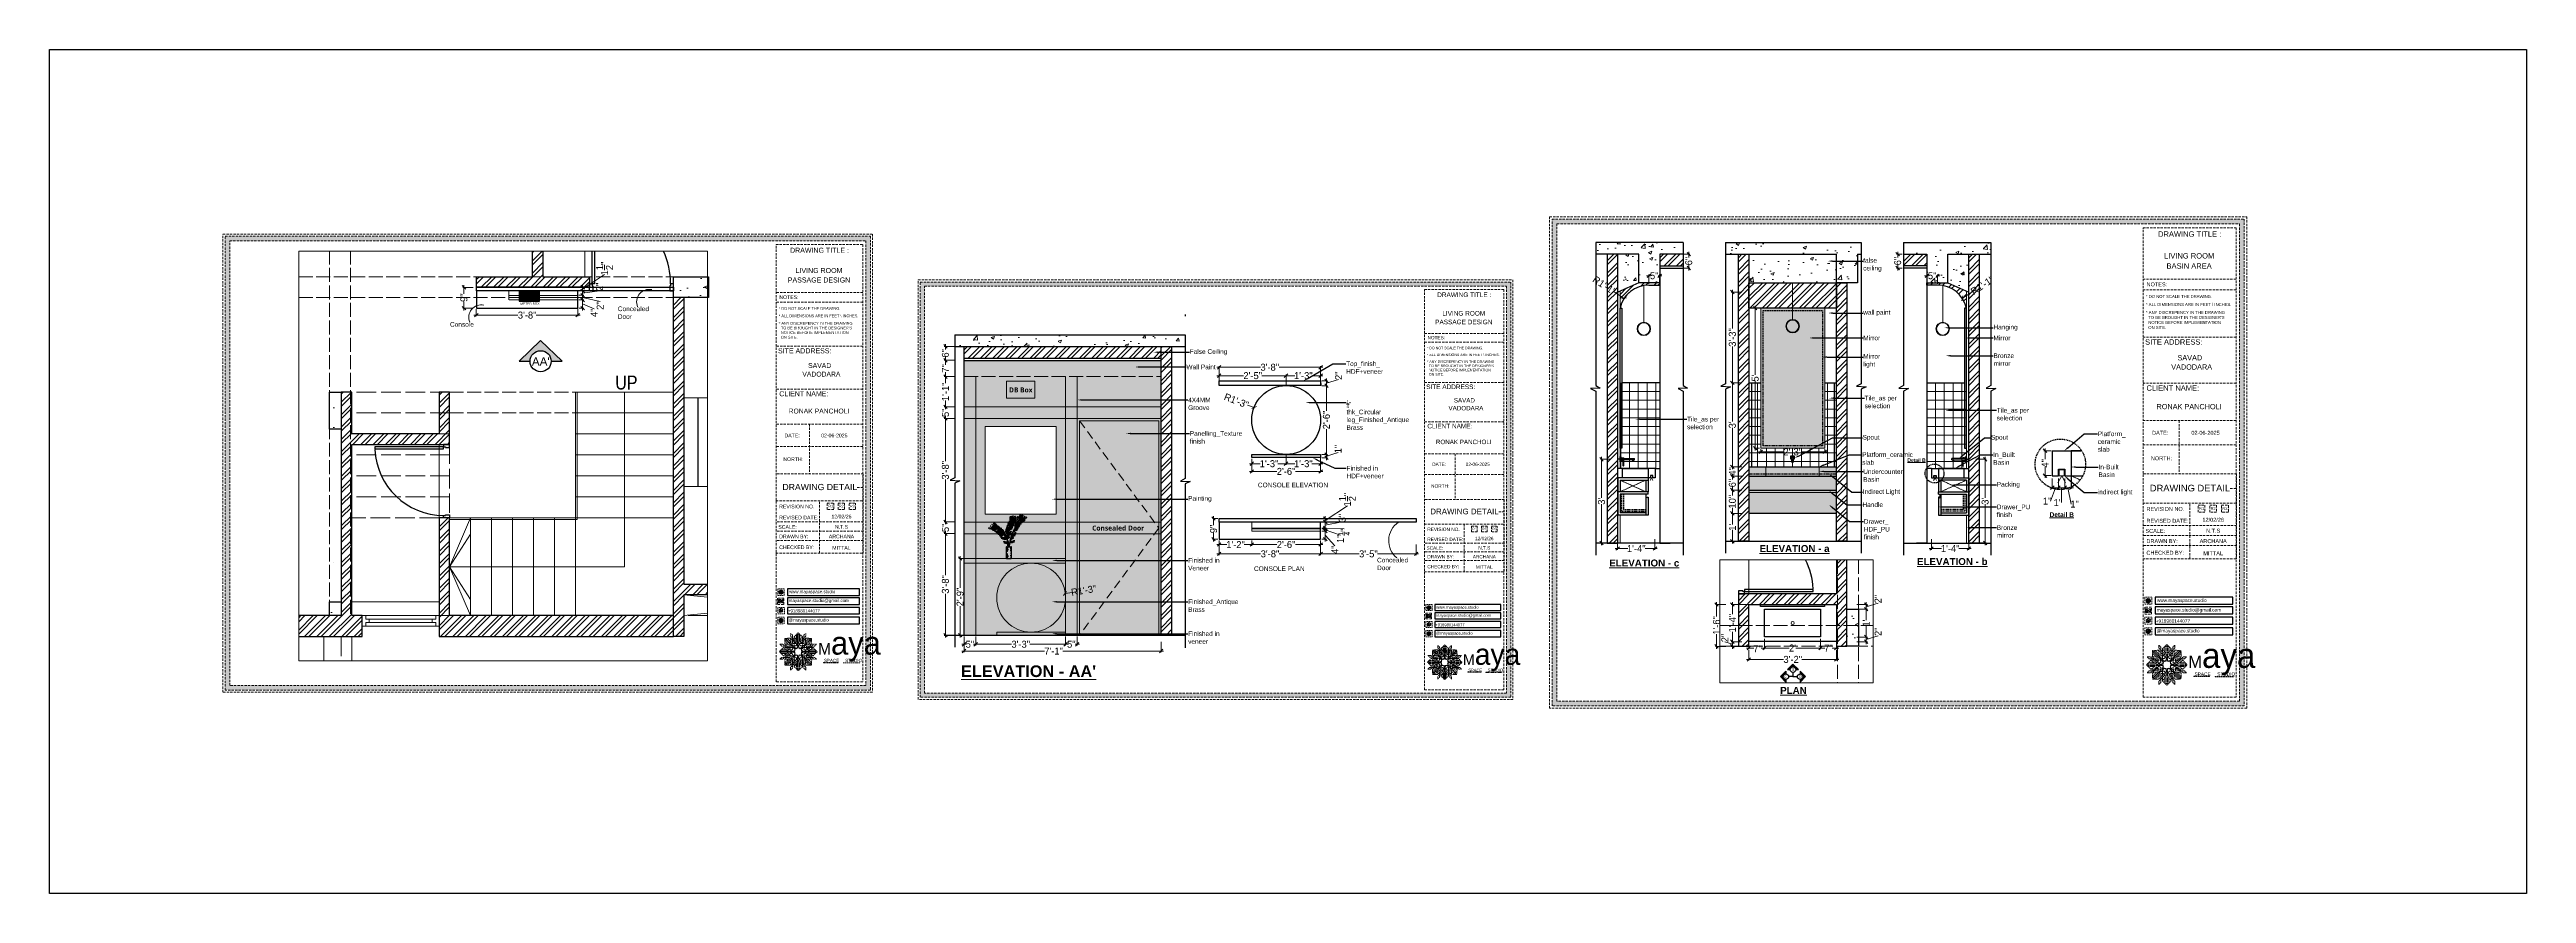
# Model space of a CAD drawing. Header units: millimetres. Extents: x 35877 to 3066687, y -650199 to -40525.
# Drawn here: x 149045 to 150107, y -179266 to -178903 of the extents above; entities that cross this region are included whole.
import ezdxf
from ezdxf import colors
from ezdxf.entities.mleader import LeaderData, LeaderLine
from ezdxf.enums import TextEntityAlignment as Align
from ezdxf.lldxf.tags import DXFTag
from ezdxf.math import Vec2, Vec3

# ---------------------------------------------------------------- set-up
doc = ezdxf.new("R2010")
doc.units = ezdxf.units.MM
doc.header["$MEASUREMENT"] = 0
doc.header["$PDMODE"] = 35
for name, pattern in [('00 . GROUND FLOOR$0$DASHED', [0.75, 0.5, -0.25]), ('ACAD_ISO02W100', [15, 12, -3]), ('ACAD_ISO04W100', [30, 24, -3, 0, -3]), ('DASHED', [0.75, 0.5, -0.25]), ('DASHED2', [0.375, 0.25, -0.125]), ('DASHEDX2', [1.5, 1, -0.5])]:
    doc.linetypes.add(name, pattern=pattern)
doc.layers.get('Defpoints').update_dxf_attribs({"color": 220})
for name, color, linetype in [('AR DOOR', 40, 'Continuous'), ('AR ELE-5', 134, 'Continuous'), ('AR HATCH-7', 7, 'Continuous'), ('GROUND FLOOR  ( Text )', 251, 'Continuous'), ('str coll', 6, 'Continuous')]:
    doc.layers.add(name, color=color, linetype=linetype)
for name, color, linetype, lineweight in [('COLUMN', 1, 'Continuous', 30), ('dim', 5, 'Continuous', 20), ('DIM.', 250, 'Continuous', 13), ('dim05', 1, 'Continuous', 13), ('Dimension', 10, 'DASHEDX2', 20), ('el', 7, 'Continuous', 20), ('ELEC.', 5, 'Continuous', 20), ('Electrical', 84, 'Continuous', 30), ('ELEVATION', 250, 'Continuous', 9), ('FIRST FLOOR ( DW_RAIL )', 7, 'Continuous', 9), ('FUR', 250, 'Continuous', 0), ('FURNI', 25, 'Continuous', 5), ('FURNITURE', 32, 'Continuous', 9), ('furniture dimensions', 1, 'DASHED', 0), ('FURNITURE-1', 252, 'Continuous', 13), ('GDR_FLOATING COLUMN', 3, 'Continuous', 18), ('GROUND FLOOR', 7, 'Continuous', 9), ('GROUND FLOOR  ( PLINE )', 251, 'Continuous', 30), ('GROUND FLOOR ( DW_RAIL )', 7, 'Continuous', 9), ('GROUND FLOOR ( STAIR )', 251, 'Continuous', 9), ('Labelling', 1, 'Continuous', 25), ('NAME PLATE', 7, 'Continuous', 25), ('SECTION ( SLAB PLine )', 104, 'Continuous', 30), ('Text', 7, 'Continuous', 15), ('wall', 7, 'Continuous', 30), ('XX~SLAB ( BEAM )~ ( DIM )', 7, 'Continuous', 9)]:
    doc.layers.add(name, color=color, linetype=linetype, lineweight=lineweight)
doc.layers.add('PDF_INT-ELEC SWITCH BOARD', color=7, linetype='Continuous', true_color=0x00751d)
doc.styles.add('Arial', font='arial.ttf')
doc.styles.add('century g', font='GOTHIC.TTF')
doc.styles.add("Cn_BT_0'-0", font='swissc.ttf')
doc.styles.get("Standard").update_dxf_attribs({"font": 'arial.ttf', "height": 6})
tags = doc.linetypes.add('CENTER2', pattern=[28.575, 19.05, -3.175, 3.175, -3.175]).pattern_tags.tags
tags[10:11] = [DXFTag(74, 4), DXFTag(75, 0), DXFTag(340, '0'), DXFTag(46, 0.0), DXFTag(50, 0.0), DXFTag(44, 0.0), DXFTag(45, 0.0)]
tags[8:9] = [DXFTag(74, 4), DXFTag(75, 0), DXFTag(340, '0'), DXFTag(46, 0.0), DXFTag(50, 0.0), DXFTag(44, 0.0), DXFTag(45, 0.0)]
tags[6:7] = [DXFTag(74, 4), DXFTag(75, 0), DXFTag(340, '0'), DXFTag(46, 0.0), DXFTag(50, 0.0), DXFTag(44, 0.0), DXFTag(45, 0.0)]
tags[4:5] = [DXFTag(74, 4), DXFTag(75, 0), DXFTag(340, '0'), DXFTag(46, 0.0), DXFTag(50, 0.0), DXFTag(44, 0.0), DXFTag(45, 0.0)]
doc.dimstyles.new('Archana', dxfattribs={"dimtxt": 2, "dimasz": 0.75, "dimexe": 0.5, "dimexo": 0.5, "dimgap": 0, "dimtad": 0, "dimzin": 0, "dimdsep": 46, "dimlunit": 4, "dimtxsty": 'century g', "dimblk": 'OBLIQUE', "dimcen": 0, "dimdle": 1, "dimclrd": 256, "dimclre": 256, "dimclrt": 256, "dimadec": 0, "dimazin": 0, "dimtfac": 1, "dimtofl": 0, "dimtmove": 1, "dimatfit": 3, "dimfxl": 1, "dimfxlon": 1, "dimtolj": 1, "dimtzin": 0, "dimlwd": -1, "dimlwe": -1, "dimarcsym": 0})
pattern_1 = [(45, (1439.6906, 159.438), (-2.65165043, 2.65165043), []), (45, (1441.4584, 159.438), (-2.65165043, 2.65165043), [])]
pattern_2 = [(45, (2039.602, 1901.6833), (-2.65165043, 2.65165043), []), (45, (2041.3698, 1901.6833), (-2.65165043, 2.65165043), [])]
pattern_3 = [(45, (2047.498, 1900.9317), (-2.65165043, 2.65165043), []), (45, (2049.2657, 1900.9317), (-2.65165043, 2.65165043), [])]
pattern_4 = [(50, (1348.061, 1423.792), (14.34520365, -1.2550427), [1.5, -16.5]), (355, (1348.061, 1423.792), (-2.7750267, 15.0438427), [1.2, -13.2]), (100.4514445, (1349.256, 1423.688), (11.5701769, 13.7887998), [1.2748038, -14.0228422]), (46.1842, (1348.061, 1427.792), (21.3448266, -3.3103856), [2.25, -24.75]), (96.635635, (1349.84, 1427.517), (18.693239, 19.482372), [1.9122068, -21.0342752]), (351.184164, (1348.06, 1427.792), (18.693239, 19.482372), [1.8, -19.8]), (21, (1350.061, 1426.792), (11.93814104, -8.0523778), [1.5, -16.5]), (326, (1350.061, 1426.792), (4.8663066, 14.5030009), [1.2, -13.2]), (71.451445, (1351.056, 1426.121), (16.8044475, 6.45062306), [1.2748038, -14.0228422]), (37.5, (1348.061, 1423.7925), (0.24319711, 6.65787708), [0, -13.04, 0, -13.4, 0, -13.25]), (7.5, (1348.061, 1423.7925), (5.26139075, 7.88823424), [0, -7.64, 0, -12.74, 0, -5.05]), (327.5, (1343.601, 1423.7925), (10.67644872, -0.45109743), [0, -5, 0, -15.6, 0, -20.7]), (317.5, (1341.601, 1423.7925), (11.6637234, 2.00209965), [0, -6.5, 0, -10.36, 0, -14.7])]
pattern_5 = [(45, (1492.7814, 152.9115), (-2.65165043, 2.65165043), []), (45, (1494.549, 152.9115), (-2.65165043, 2.65165043), [])]
pattern_6 = [(50, (2047.498, 1880.193), (14.34520365, -1.2550427), [1.5, -16.5]), (355, (2047.498, 1880.193), (-2.7750267, 15.0438427), [1.2, -13.2]), (100.4514445, (2048.693, 1880.088), (11.5701769, 13.7887998), [1.2748038, -14.0228422]), (46.1842, (2047.498, 1884.193), (21.3448266, -3.3103856), [2.25, -24.75]), (96.635635, (2049.276, 1883.917), (18.693239, 19.482372), [1.9122068, -21.0342752]), (351.184164, (2047.498, 1884.193), (18.693239, 19.482372), [1.8, -19.8]), (21, (2049.498, 1883.193), (11.93814104, -8.0523778), [1.5, -16.5]), (326, (2049.498, 1883.193), (4.8663066, 14.5030009), [1.2, -13.2]), (71.451445, (2050.493, 1882.522), (16.8044475, 6.45062306), [1.2748038, -14.0228422]), (37.5, (2047.4977, 1880.193), (0.24319711, 6.65787708), [0, -13.04, 0, -13.4, 0, -13.25]), (7.5, (2047.498, 1880.193), (5.26139075, 7.88823424), [0, -7.64, 0, -12.74, 0, -5.05]), (327.5, (2043.0377, 1880.193), (10.67644872, -0.45109743), [0, -5, 0, -15.6, 0, -20.7]), (317.5, (2041.038, 1880.193), (11.6637234, 2.00209965), [0, -6.5, 0, -10.36, 0, -14.7])]
pattern_7 = [(50, (1492.781, 135.533), (14.34520365, -1.2550427), [1.5, -16.5]), (355, (1492.781, 135.533), (-2.7750267, 15.0438427), [1.2, -13.2]), (100.4514445, (1493.977, 135.429), (11.5701769, 13.7887998), [1.2748038, -14.0228422]), (46.1842, (1492.781, 139.533), (21.3448266, -3.3103856), [2.25, -24.75]), (96.635635, (1494.56, 139.257), (18.693239, 19.482372), [1.9122068, -21.0342752]), (351.184164, (1492.781, 139.533), (18.693239, 19.482372), [1.8, -19.8]), (21, (1494.781, 138.533), (11.93814104, -8.0523778), [1.5, -16.5]), (326, (1494.781, 138.533), (4.8663066, 14.5030009), [1.2, -13.2]), (71.451445, (1495.776, 137.862), (16.8044475, 6.45062306), [1.2748038, -14.0228422]), (37.5, (1492.7814, 135.533), (0.24319711, 6.65787708), [0, -13.04, 0, -13.4, 0, -13.25]), (7.5, (1492.7814, 135.533), (5.26139075, 7.88823424), [0, -7.64, 0, -12.74, 0, -5.05]), (327.5, (1488.3214, 135.533), (10.67644872, -0.45109743), [0, -5, 0, -15.6, 0, -20.7]), (317.5, (1486.321, 135.533), (11.6637234, 2.00209965), [0, -6.5, 0, -10.36, 0, -14.7])]
pattern_8 = [(50, (1288.411, 125.849), (14.34520365, -1.2550427), [1.5, -16.5]), (355, (1288.411, 125.849), (-2.7750267, 15.0438427), [1.2, -13.2]), (100.4514445, (1289.606, 125.744), (11.5701769, 13.7887998), [1.2748038, -14.0228422]), (46.1842, (1288.41, 129.849), (21.3448266, -3.3103856), [2.25, -24.75]), (96.635635, (1290.19, 129.573), (18.693239, 19.482372), [1.9122068, -21.0342752]), (351.184164, (1288.41, 129.85), (18.693239, 19.482372), [1.8, -19.8]), (21, (1290.411, 128.849), (11.93814104, -8.0523778), [1.5, -16.5]), (326, (1290.411, 128.849), (4.8663066, 14.5030009), [1.2, -13.2]), (71.451445, (1291.406, 128.178), (16.8044475, 6.45062306), [1.2748038, -14.0228422]), (37.5, (1288.411, 125.849), (0.24319711, 6.65787708), [0, -13.04, 0, -13.4, 0, -13.25]), (7.5, (1288.411, 125.849), (5.26139075, 7.88823424), [0, -7.64, 0, -12.74, 0, -5.05]), (327.5, (1283.951, 125.849), (10.67644872, -0.45109743), [0, -5, 0, -15.6, 0, -20.7]), (317.5, (1281.951, 125.849), (11.6637234, 2.00209965), [0, -6.5, 0, -10.36, 0, -14.7])]
pattern_9 = [(0, (149850.3077, -179046.4808), (0, 3.75), []), (90, (149850.3077, -179046.4808), (-3.75, 2e-16), [])]

# ---------------------------------------------------------------- blocks, each defined once
blk = doc.blocks.new('*U18')
for points in [[(0, 0), (0, 1120), (-30, 1120), (-30, 0)], [(40, 0), (0, 0), (0, -30), (-10, -30), (-10, -100), (40, -100)], [(-1160, 0), (-1120, 0), (-1120, -30), (-1110, -30), (-1110, -100), (-1160, -100)]]:
    blk.add_lwpolyline(points, close=True)
at = {"layer": 'AR ELE-5', "linetype": 'ByBlock', "ltscale": 15}
blk.add_arc((2, -1), 1122, 92.373, 179.9653, dxfattribs=at)
blk = doc.blocks.new('_Oblique')
at = {"layer": 'wall', "color": 0, "lineweight": -2}
blk.add_line((-0.5, -0.5), (0.5, 0.5), dxfattribs=at)
blk = doc.blocks.new('*D436')
at = {"layer": 'Defpoints', "color": 0, "linetype": 'Continuous', "lineweight": 0, "transparency": 16777216}
for p in [(149437.4, -179154.8), (149442.4, -179154.8), (149442.4, -179158.7)]:
    blk.add_point(p, dxfattribs=at)
at = {"layer": 'furniture dimensions', "color": 5, "linetype": 'ByBlock', "transparency": 16777216}
blk.add_line((149437.4, -179155.3), (149437.4, -179159.2), dxfattribs=at)
at = {"layer": 'furniture dimensions', "color": 5, "linetype": 'Continuous', "transparency": 16777216}
for p, q in [((149442.4, -179155.3), (149442.4, -179159.2)), ((149436.4, -179158.7), (149438.2, -179158.7)), ((149443.4, -179158.7), (149441.6, -179158.7))]:
    blk.add_line(p, q, dxfattribs=at)
at = {"layer": 'furniture dimensions', "color": 5, "linetype": 'Continuous', "transparency": 16777216, "xscale": 1.5, "yscale": 1.5, "zscale": 1.5, "rotation": 180}
blk.add_blockref('_Oblique', (149437.4, -179158.7), dxfattribs=at)
at = {"layer": 'furniture dimensions', "color": 5, "linetype": 'Continuous', "transparency": 16777216, "xscale": 1.5, "yscale": 1.5, "zscale": 1.5}
blk.add_blockref('_Oblique', (149442.4, -179158.7), dxfattribs=at)
at = {"layer": 'furniture dimensions', "linetype": 'Continuous', "lineweight": 0, "transparency": 16777216, "insert": (149439.9, -179158.7), "char_height": 3, "attachment_point": 5, "style": 'century g'}
blk.add_mtext('\\A1;5"', dxfattribs=at)
blk = doc.blocks.new('*D437')
at = {"layer": 'Defpoints', "color": 0, "linetype": 'Continuous', "lineweight": 0, "transparency": 16777216}
for p in [(149442.4, -179154.8), (149480.9, -179154.8), (149480.9, -179158.7)]:
    blk.add_point(p, dxfattribs=at)
at = {"layer": 'furniture dimensions', "color": 5, "linetype": 'ByBlock', "transparency": 16777216}
blk.add_line((149442.4, -179155.3), (149442.4, -179159.2), dxfattribs=at)
at = {"layer": 'furniture dimensions', "color": 5, "linetype": 'Continuous', "transparency": 16777216}
for p, q in [((149480.9, -179155.3), (149480.9, -179159.2)), ((149441.4, -179158.7), (149457.7, -179158.7)), ((149481.9, -179158.7), (149465.6, -179158.7))]:
    blk.add_line(p, q, dxfattribs=at)
at = {"layer": 'furniture dimensions', "color": 5, "linetype": 'Continuous', "transparency": 16777216, "xscale": 1.5, "yscale": 1.5, "zscale": 1.5, "rotation": 180}
blk.add_blockref('_Oblique', (149442.4, -179158.7), dxfattribs=at)
at = {"layer": 'furniture dimensions', "color": 5, "linetype": 'Continuous', "transparency": 16777216, "xscale": 1.5, "yscale": 1.5, "zscale": 1.5}
blk.add_blockref('_Oblique', (149480.9, -179158.7), dxfattribs=at)
at = {"layer": 'furniture dimensions', "linetype": 'Continuous', "lineweight": 0, "transparency": 16777216, "insert": (149461.7, -179158.7), "char_height": 3, "attachment_point": 5, "style": 'century g'}
blk.add_mtext('\\A1;3\'-3"', dxfattribs=at)
blk = doc.blocks.new('*D438')
at = {"layer": 'Defpoints', "color": 0, "linetype": 'Continuous', "lineweight": 0, "transparency": 16777216}
for p in [(149480.9, -179154.8), (149485.9, -179154.8), (149485.9, -179158.7)]:
    blk.add_point(p, dxfattribs=at)
at = {"layer": 'furniture dimensions', "color": 5, "linetype": 'ByBlock', "transparency": 16777216}
blk.add_line((149480.9, -179155.3), (149480.9, -179159.2), dxfattribs=at)
at = {"layer": 'furniture dimensions', "color": 5, "linetype": 'Continuous', "transparency": 16777216}
for p, q in [((149485.9, -179155.3), (149485.9, -179159.2)), ((149479.9, -179158.7), (149481.7, -179158.7)), ((149486.9, -179158.7), (149485.1, -179158.7))]:
    blk.add_line(p, q, dxfattribs=at)
at = {"layer": 'furniture dimensions', "color": 5, "linetype": 'Continuous', "transparency": 16777216, "xscale": 1.5, "yscale": 1.5, "zscale": 1.5, "rotation": 180}
blk.add_blockref('_Oblique', (149480.9, -179158.7), dxfattribs=at)
at = {"layer": 'furniture dimensions', "color": 5, "linetype": 'Continuous', "transparency": 16777216, "xscale": 1.5, "yscale": 1.5, "zscale": 1.5}
blk.add_blockref('_Oblique', (149485.9, -179158.7), dxfattribs=at)
at = {"layer": 'furniture dimensions', "linetype": 'Continuous', "lineweight": 0, "transparency": 16777216, "insert": (149483.4, -179158.7), "char_height": 3, "attachment_point": 5, "style": 'century g'}
blk.add_mtext('\\A1;5"', dxfattribs=at)
blk = doc.blocks.new('*D439')
at = {"layer": 'Defpoints', "color": 0, "linetype": 'Continuous', "lineweight": 0, "transparency": 16777216}
for p in [(149429.4, -179111.2), (149438.5, -179111.2), (149433.4, -179154.8)]:
    blk.add_point(p, dxfattribs=at)
at = {"layer": 'furniture dimensions', "color": 5, "linetype": 'Continuous', "transparency": 16777216}
for p, q in [((149433.4, -179111.2), (149428.9, -179111.2)), ((149429.4, -179110.2), (149429.4, -179129.1)), ((149429.4, -179155.8), (149429.4, -179137))]:
    blk.add_line(p, q, dxfattribs=at)
at = {"layer": 'furniture dimensions', "color": 5, "linetype": 'ByBlock', "transparency": 16777216}
blk.add_line((149432.9, -179154.8), (149428.9, -179154.8), dxfattribs=at)
at = {"layer": 'furniture dimensions', "color": 5, "linetype": 'Continuous', "transparency": 16777216, "xscale": 1.5, "yscale": 1.5, "zscale": 1.5}
for p, rotation in [((149429.4, -179111.2), 90), ((149429.4, -179154.8), 270)]:
    blk.add_blockref('_Oblique', p, dxfattribs=dict(at, rotation=rotation))
at = {"layer": 'furniture dimensions', "linetype": 'Continuous', "lineweight": 0, "transparency": 16777216, "insert": (149429.4, -179133), "char_height": 3, "attachment_point": 5, "rotation": 90, "style": 'century g'}
blk.add_mtext('\\A1;3\'-8"', dxfattribs=at)
blk = doc.blocks.new('*D440')
at = {"layer": 'Defpoints', "color": 0, "linetype": 'Continuous', "lineweight": 0, "transparency": 16777216}
for p in [(149435.7, -179121.9), (149438.4, -179121.9), (149438.4, -179154.8)]:
    blk.add_point(p, dxfattribs=at)
at = {"layer": 'furniture dimensions', "color": 5, "linetype": 'Continuous', "transparency": 16777216}
for p, q in [((149437.9, -179121.9), (149435.2, -179121.9)), ((149435.7, -179120.9), (149435.7, -179134.4)), ((149435.7, -179155.8), (149435.7, -179142.3))]:
    blk.add_line(p, q, dxfattribs=at)
at = {"layer": 'furniture dimensions', "color": 5, "linetype": 'ByBlock', "transparency": 16777216}
blk.add_line((149437.9, -179154.8), (149435.2, -179154.8), dxfattribs=at)
at = {"layer": 'furniture dimensions', "color": 5, "linetype": 'Continuous', "transparency": 16777216, "xscale": 1.5, "yscale": 1.5, "zscale": 1.5}
for p, rotation in [((149435.7, -179121.9), 90), ((149435.7, -179154.8), 270)]:
    blk.add_blockref('_Oblique', p, dxfattribs=dict(at, rotation=rotation))
at = {"layer": 'furniture dimensions', "linetype": 'Continuous', "lineweight": 0, "transparency": 16777216, "insert": (149435.7, -179138.4), "char_height": 3, "attachment_point": 5, "rotation": 90, "style": 'century g'}
blk.add_mtext('\\A1;2\'-9"', dxfattribs=at)
blk = doc.blocks.new('*D441')
at = {"layer": 'Defpoints', "color": 0, "linetype": 'Continuous', "lineweight": 0, "transparency": 16777216}
for p in [(149465.5, -179139.4), (149480.7, -179136.9)]:
    blk.add_point(p, dxfattribs=at)
at = {"layer": 'furniture dimensions', "color": 5, "linetype": 'Continuous', "transparency": 16777216}
blk.add_line((149483.7, -179136.4), (149480.7, -179136.9), dxfattribs=at)
at = {"layer": 'furniture dimensions', "color": 5, "linetype": 'Continuous', "transparency": 16777216, "xscale": 1.5, "yscale": 1.5, "zscale": 1.5, "rotation": 189.2356286392594}
blk.add_blockref('_Oblique', (149480.7, -179136.9), dxfattribs=at)
at = {"layer": 'furniture dimensions', "linetype": 'Continuous', "lineweight": 0, "transparency": 16777216, "insert": (149488.7, -179135.6), "char_height": 3, "attachment_point": 5, "rotation": 9.2356, "style": 'century g'}
blk.add_mtext('\\A1;R1\'-3"', dxfattribs=at)
blk = doc.blocks.new('*D442')
at = {"layer": 'Defpoints', "color": 0, "linetype": 'Continuous', "lineweight": 0, "transparency": 16777216}
for p in [(149429.4, -179106.2), (149438.4, -179106.2), (149438.4, -179111.2)]:
    blk.add_point(p, dxfattribs=at)
at = {"layer": 'furniture dimensions', "color": 5, "linetype": 'Continuous', "transparency": 16777216}
for p, q in [((149433.4, -179106.2), (149428.9, -179106.2)), ((149429.4, -179105.2), (149429.4, -179107.1)), ((149429.4, -179112.2), (149429.4, -179110.4))]:
    blk.add_line(p, q, dxfattribs=at)
at = {"layer": 'furniture dimensions', "color": 5, "linetype": 'ByBlock', "transparency": 16777216}
blk.add_line((149433.4, -179111.2), (149428.9, -179111.2), dxfattribs=at)
at = {"layer": 'furniture dimensions', "color": 5, "linetype": 'Continuous', "transparency": 16777216, "xscale": 1.5, "yscale": 1.5, "zscale": 1.5}
for p, rotation in [((149429.4, -179106.2), 90), ((149429.4, -179111.2), 270)]:
    blk.add_blockref('_Oblique', p, dxfattribs=dict(at, rotation=rotation))
at = {"layer": 'furniture dimensions', "linetype": 'Continuous', "lineweight": 0, "transparency": 16777216, "insert": (149429.4, -179108.7), "char_height": 3, "attachment_point": 5, "rotation": 90, "style": 'century g'}
blk.add_mtext('\\A1;5"', dxfattribs=at)
blk = doc.blocks.new('*D443')
at = {"layer": 'Defpoints', "color": 0, "linetype": 'Continuous', "lineweight": 0, "transparency": 16777216}
for p in [(149429.4, -179061.8), (149437.4, -179061.8), (149437.4, -179106.2)]:
    blk.add_point(p, dxfattribs=at)
at = {"layer": 'furniture dimensions', "color": 5, "linetype": 'Continuous', "transparency": 16777216}
for p, q in [((149433.4, -179061.8), (149428.9, -179061.8)), ((149429.4, -179060.8), (149429.4, -179080.1)), ((149429.4, -179107.2), (149429.4, -179088))]:
    blk.add_line(p, q, dxfattribs=at)
at = {"layer": 'furniture dimensions', "color": 5, "linetype": 'ByBlock', "transparency": 16777216}
blk.add_line((149433.4, -179106.2), (149428.9, -179106.2), dxfattribs=at)
at = {"layer": 'furniture dimensions', "color": 5, "linetype": 'Continuous', "transparency": 16777216, "xscale": 1.5, "yscale": 1.5, "zscale": 1.5}
for p, rotation in [((149429.4, -179061.8), 90), ((149429.4, -179106.2), 270)]:
    blk.add_blockref('_Oblique', p, dxfattribs=dict(at, rotation=rotation))
at = {"layer": 'furniture dimensions', "linetype": 'Continuous', "lineweight": 0, "transparency": 16777216, "insert": (149429.4, -179084), "char_height": 3, "attachment_point": 5, "rotation": 90, "style": 'century g'}
blk.add_mtext('\\A1;3\'-8"', dxfattribs=at)
blk = doc.blocks.new('*D444')
at = {"layer": 'Defpoints', "color": 0, "linetype": 'Continuous', "lineweight": 0, "transparency": 16777216}
for p in [(149429.4, -179056.8), (149437.4, -179056.8), (149437.4, -179061.8)]:
    blk.add_point(p, dxfattribs=at)
at = {"layer": 'furniture dimensions', "color": 5, "linetype": 'Continuous', "transparency": 16777216}
for p, q in [((149433.4, -179056.8), (149428.9, -179056.8)), ((149429.4, -179055.8), (149429.4, -179057.6)), ((149429.4, -179062.8), (149429.4, -179061))]:
    blk.add_line(p, q, dxfattribs=at)
at = {"layer": 'furniture dimensions', "color": 5, "linetype": 'ByBlock', "transparency": 16777216}
blk.add_line((149433.4, -179061.8), (149428.9, -179061.8), dxfattribs=at)
at = {"layer": 'furniture dimensions', "color": 5, "linetype": 'Continuous', "transparency": 16777216, "xscale": 1.5, "yscale": 1.5, "zscale": 1.5}
for p, rotation in [((149429.4, -179056.8), 90), ((149429.4, -179061.8), 270)]:
    blk.add_blockref('_Oblique', p, dxfattribs=dict(at, rotation=rotation))
at = {"layer": 'furniture dimensions', "linetype": 'Continuous', "lineweight": 0, "transparency": 16777216, "insert": (149429.4, -179059.3), "char_height": 3, "attachment_point": 5, "rotation": 90, "style": 'century g'}
blk.add_mtext('\\A1;5"', dxfattribs=at)
blk = doc.blocks.new('*D445')
at = {"layer": 'Defpoints', "color": 0, "linetype": 'Continuous', "lineweight": 0, "transparency": 16777216}
for p in [(149429.4, -179036.8), (149437.4, -179036.8), (149437.4, -179043.8, 0.1)]:
    blk.add_point(p, dxfattribs=at)
at = {"layer": 'furniture dimensions', "color": 5, "linetype": 'Continuous', "transparency": 16777216}
for p, q in [((149433.4, -179036.8), (149428.9, -179036.8)), ((149429.4, -179035.8), (149429.4, -179038.7)), ((149429.4, -179044.8), (149429.4, -179041.9))]:
    blk.add_line(p, q, dxfattribs=at)
at = {"layer": 'furniture dimensions', "color": 5, "linetype": 'ByBlock', "transparency": 16777216}
blk.add_line((149433.4, -179043.8), (149428.9, -179043.8), dxfattribs=at)
at = {"layer": 'furniture dimensions', "color": 5, "linetype": 'Continuous', "transparency": 16777216, "xscale": 1.5, "yscale": 1.5, "zscale": 1.5}
for p, rotation in [((149429.4, -179036.8), 90), ((149429.4, -179043.8), 270)]:
    blk.add_blockref('_Oblique', p, dxfattribs=dict(at, rotation=rotation))
at = {"layer": 'furniture dimensions', "linetype": 'Continuous', "lineweight": 0, "transparency": 16777216, "insert": (149429.4, -179040.3), "char_height": 3, "attachment_point": 5, "rotation": 90, "style": 'century g'}
blk.add_mtext('\\A1;7"', dxfattribs=at)
blk = doc.blocks.new('*D446')
at = {"layer": 'Defpoints', "color": 0, "linetype": 'Continuous', "lineweight": 0, "transparency": 16777216}
for p in [(149234.3, -179005.5), (149222.9, -179014.4), (149239.2, -179014.4)]:
    blk.add_point(p, dxfattribs=at)
at = {"layer": 'furniture dimensions', "color": 5, "linetype": 'ByBlock', "transparency": 16777216}
blk.add_line((149226.9, -179005.5), (149222.4, -179005.5), dxfattribs=at)
at = {"layer": 'furniture dimensions', "color": 5, "linetype": 'Continuous', "transparency": 16777216}
for p, q in [((149222.9, -179004.5), (149222.9, -179008.3)), ((149226.9, -179014.4), (149222.4, -179014.4)), ((149222.9, -179015.4), (149222.9, -179011.6))]:
    blk.add_line(p, q, dxfattribs=at)
at = {"layer": 'furniture dimensions', "color": 5, "linetype": 'Continuous', "transparency": 16777216, "xscale": 1.5, "yscale": 1.5, "zscale": 1.5}
for p, rotation in [((149222.9, -179005.5), 90), ((149222.9, -179014.4), 270)]:
    blk.add_blockref('_Oblique', p, dxfattribs=dict(at, rotation=rotation))
at = {"layer": 'furniture dimensions', "linetype": 'Continuous', "lineweight": 0, "transparency": 16777216, "insert": (149222.9, -179009.9), "char_height": 3, "attachment_point": 5, "rotation": 90, "style": 'century g'}
blk.add_mtext('\\A1;9"', dxfattribs=at)
blk = doc.blocks.new('FSFSF')
at = {"color": 42, "lineweight": 5, "true_color": 0xe0ac11}
for p, q in [((28593.2, 131.5), (28593.5, 137.7)), ((28593.2, 131.5), (28601.7, 122.7)), ((28601.2, 130.2), (28593.2, 131.5)), ((28593.4, 135), (28594.6, 136.1)), ((28593.4, 135), (28597.6, 130.8)), ((28599.8, 138.1), (28593.5, 137.7)), ((28595.1, 136.7), (28594.5, 136.7)), ((28594.6, 136.1), (28594.6, 136.7)), ((28605.2, 125), (28594.6, 136.1)), ((28596.2, 137.9), (28595.1, 136.7)), ((28606.3, 126.1), (28595.1, 136.7)), ((28596.2, 137.9), (28600.5, 133.6)), ((28599.8, 138.1), (28608.6, 129.6)), ((28601, 130), (28599.8, 138.1)), ((28600, 143.5), (28600, 140.2)), ((28602.1, 141.4), (28600, 143.5)), ((28606.5, 133.8), (28600, 140.2)), ((28602.1, 141.4), (28602.1, 132)), ((28604.7, 132), (28602.1, 132)), ((28603.9, 139.7), (28608.6, 144.1)), ((28603.9, 126.6), (28603.9, 139.7)), ((28603.9, 139.7), (28608.6, 133)), ((28606.5, 133.8), (28604.7, 132)), ((28605.9, 129.2), (28608.6, 133)), ((28607.9, 142.2), (28606.6, 142.2)), ((28606.6, 142.2), (28606.6, 135.8)), ((28607.9, 142.2), (28608.6, 142.8)), ((28607.9, 142.2), (28607.9, 126.6)), ((28613.3, 139.7), (28608.6, 144.1)), ((28609.3, 142.2), (28608.6, 142.8)), ((28613.3, 139.7), (28608.6, 133)), ((28617.4, 138.1), (28608.6, 129.6)), ((28611.3, 129.2), (28608.6, 133)), ((28609.3, 142.2), (28609.3, 126.6)), ((28609.3, 142.2), (28610.6, 142.2)), ((28610.6, 142.2), (28610.6, 135.8)), ((28610.7, 133.8), (28617.1, 140.2)), ((28610.7, 133.8), (28612.4, 132)), ((28610.9, 126.1), (28622, 136.7)), ((28612, 125), (28622.6, 136.1)), ((28612.4, 132), (28615, 132)), ((28613.3, 126.6), (28613.3, 139.7)), ((28615, 141.4), (28617.1, 143.5)), ((28615, 141.4), (28615, 132)), ((28624, 131.5), (28615.5, 122.7)), ((28615.9, 130.2), (28624, 131.5)), ((28616.1, 130), (28617.4, 138.1)), ((28620.9, 137.9), (28616.7, 133.6)), ((28617.1, 143.5), (28617.1, 140.2)), ((28617.4, 138.1), (28623.6, 137.7)), ((28623.8, 135), (28619.6, 130.8)), ((28620.9, 137.9), (28622, 136.7)), ((28622, 136.7), (28622.6, 136.7)), ((28622.6, 136.1), (28622.6, 136.7)), ((28623.8, 135), (28622.6, 136.1)), ((28624, 131.5), (28623.6, 137.7)), ((28591.6, 127.4), (28587.2, 122.7)), ((28591.6, 117.9), (28587.2, 122.7)), ((28587.7, 131.2), (28591.1, 131.2)), ((28589.8, 129.1), (28587.7, 131.2)), ((28589.8, 116.2), (28587.7, 114.1)), ((28587.7, 114.1), (28591.1, 114.1)), ((28589, 123.3), (28588.4, 122.7)), ((28589, 122), (28588.4, 122.7)), ((28589, 123.3), (28589, 124.7)), ((28589, 124.7), (28595.4, 124.7)), ((28589, 123.3), (28604.7, 123.3)), ((28589, 122), (28604.7, 122)), ((28589, 122), (28589, 120.7)), ((28589, 120.7), (28595.4, 120.7)), ((28589.8, 129.1), (28599.3, 129.1)), ((28589.8, 116.2), (28599.3, 116.2)), ((28597.5, 124.8), (28591.1, 131.2)), ((28597.5, 120.5), (28591.1, 114.1)), ((28604.7, 127.4), (28591.6, 127.4)), ((28591.6, 127.4), (28598.2, 122.7)), ((28591.6, 117.9), (28598.2, 122.7)), ((28604.7, 117.9), (28591.6, 117.9)), ((28593.2, 113.9), (28601.7, 122.7)), ((28601.2, 115.1), (28593.2, 113.9)), ((28593.2, 113.9), (28593.5, 107.6)), ((28593.4, 110.3), (28597.6, 114.5)), ((28593.4, 110.3), (28594.6, 109.2)), ((28599.8, 107.2), (28593.5, 107.5)), ((28595.1, 108.5), (28594.5, 108.5)), ((28605.2, 120.4), (28594.6, 109.2)), ((28594.6, 109.2), (28594.6, 108.6)), ((28606.3, 119.1), (28595.1, 108.5)), ((28596.2, 107.4), (28595.1, 108.5)), ((28596.2, 107.4), (28600.5, 111.6)), ((28597.5, 124.8), (28599.3, 126.5)), ((28597.5, 120.5), (28599.3, 118.8)), ((28602.1, 125.4), (28598.2, 122.7)), ((28602.1, 119.9), (28598.2, 122.7)), ((28599.3, 126.5), (28599.3, 129.1)), ((28599.3, 118.8), (28599.3, 116.2)), ((28599.8, 107.2), (28608.6, 115.7)), ((28601, 115.2), (28599.8, 107.2)), ((28606.5, 111.5), (28600, 105.1)), ((28605.9, 129.2), (28601, 130)), ((28605.9, 116), (28601, 115.2)), ((28602.1, 125.4), (28601.2, 130.2)), ((28602.1, 119.9), (28601.2, 115.1)), ((28602.3, 123.3), (28601.7, 122.7)), ((28602.3, 122), (28601.7, 122.7)), ((28602.1, 103.8), (28602.1, 113.3)), ((28604.7, 113.3), (28602.1, 113.3)), ((28602.3, 123.3), (28603, 122.7)), ((28602.3, 122), (28603, 122.7)), ((28605.2, 125), (28603, 122.7)), ((28605.2, 120.4), (28603, 122.7)), ((28603.7, 126.5), (28603.7, 127.4)), ((28604.7, 126.5), (28603.7, 126.5)), ((28604.7, 118.8), (28603.7, 118.8)), ((28603.7, 118.8), (28603.7, 117.9)), ((28604.7, 127.6), (28603.9, 127.6)), ((28607.9, 126.6), (28603.9, 126.6)), ((28607.9, 118.6), (28603.9, 118.6)), ((28603.9, 118.6), (28603.9, 105.5)), ((28604.7, 117.7), (28603.9, 117.7)), ((28603.9, 105.5), (28608.6, 112.2)), ((28603.9, 105.5), (28608.6, 101.1)), ((28604.7, 126.6), (28604.7, 127.6)), ((28604.7, 123.3), (28604.7, 127.4)), ((28604.7, 122), (28604.7, 117.9)), ((28604.7, 118.6), (28604.7, 117.7)), ((28606.5, 111.5), (28604.7, 113.3)), ((28605.9, 116), (28608.6, 112.2)), ((28606.3, 126.1), (28608.6, 128.3)), ((28606.3, 119.1), (28608.6, 117)), ((28606.6, 103), (28606.6, 109.4)), ((28607.9, 128.9), (28608.6, 129.6)), ((28607.9, 128.9), (28608.6, 128.3)), ((28607.9, 103), (28607.9, 118.6)), ((28607.9, 116.3), (28608.6, 117)), ((28607.9, 116.3), (28608.6, 115.7)), ((28609.3, 128.9), (28608.6, 129.6)), ((28609.3, 128.9), (28608.6, 128.3)), ((28610.9, 126.1), (28608.6, 128.3)), ((28610.9, 119.1), (28608.6, 117)), ((28609.3, 116.3), (28608.6, 117)), ((28609.3, 116.3), (28608.6, 115.7)), ((28611.3, 116), (28608.6, 112.2)), ((28617.4, 107.2), (28608.6, 115.7)), ((28613.3, 105.5), (28608.6, 112.2)), ((28613.3, 105.5), (28608.6, 101.1)), ((28609.3, 126.6), (28613.3, 126.6)), ((28609.3, 118.6), (28613.3, 118.6)), ((28609.3, 103), (28609.3, 118.6)), ((28610.6, 103), (28610.6, 109.4)), ((28610.7, 111.5), (28612.4, 113.3)), ((28610.7, 111.5), (28617.1, 105.1)), ((28610.9, 119.1), (28622, 108.5)), ((28611.3, 129.2), (28616.1, 130)), ((28611.3, 116), (28616.1, 115.2)), ((28612, 125), (28614.2, 122.7)), ((28612, 120.4), (28614.2, 122.7)), ((28612, 120.4), (28622.6, 109.2)), ((28612.4, 113.3), (28615, 113.3)), ((28612.5, 126.6), (28612.5, 127.6)), ((28612.5, 127.6), (28613.3, 127.6)), ((28612.5, 123.3), (28612.5, 127.4)), ((28612.5, 127.4), (28625.6, 127.4)), ((28612.5, 126.5), (28613.5, 126.5)), ((28628.2, 123.3), (28612.5, 123.3)), ((28612.5, 122), (28612.5, 117.9)), ((28628.2, 122), (28612.5, 122)), ((28612.5, 118.8), (28613.5, 118.8)), ((28612.5, 118.6), (28612.5, 117.7)), ((28612.5, 117.9), (28625.6, 117.9)), ((28612.5, 117.7), (28613.3, 117.7)), ((28613.3, 118.6), (28613.3, 105.5)), ((28613.5, 126.5), (28613.5, 127.4)), ((28613.5, 118.8), (28613.5, 117.9)), ((28614.9, 123.3), (28614.2, 122.7)), ((28614.9, 122), (28614.2, 122.7)), ((28614.9, 123.3), (28615.5, 122.7)), ((28614.9, 122), (28615.5, 122.7)), ((28615, 103.8), (28615, 113.3)), ((28615.1, 125.4), (28615.9, 130.2)), ((28615.1, 125.4), (28619, 122.7)), ((28615.1, 119.9), (28619, 122.7)), ((28615.1, 119.9), (28615.9, 115.1)), ((28624, 113.9), (28615.5, 122.7)), ((28615.9, 115.1), (28624, 113.9)), ((28616.1, 115.2), (28617.4, 107.2)), ((28620.9, 107.4), (28616.7, 111.6)), ((28617.4, 107.2), (28623.6, 107.5)), ((28627.3, 129.1), (28617.9, 129.1)), ((28617.9, 126.5), (28617.9, 129.1)), ((28619.7, 124.8), (28617.9, 126.5)), ((28619.7, 120.5), (28617.9, 118.8)), ((28617.9, 118.8), (28617.9, 116.2)), ((28627.3, 116.2), (28617.9, 116.2)), ((28625.6, 127.4), (28619, 122.7)), ((28625.6, 117.9), (28619, 122.7)), ((28623.8, 110.3), (28619.6, 114.5)), ((28619.7, 124.8), (28626.1, 131.2)), ((28619.7, 120.5), (28626.1, 114.1)), ((28620.9, 107.4), (28622, 108.5)), ((28628.2, 124.7), (28621.8, 124.7)), ((28628.2, 120.7), (28621.8, 120.7)), ((28622, 108.5), (28622.6, 108.5)), ((28623.8, 110.3), (28622.6, 109.2)), ((28622.6, 109.2), (28622.6, 108.6)), ((28624, 113.9), (28623.6, 107.6)), ((28625.6, 127.4), (28630, 122.7)), ((28625.6, 117.9), (28630, 122.7)), ((28629.5, 131.2), (28626.1, 131.2)), ((28629.5, 114.1), (28626.1, 114.1)), ((28627.3, 129.1), (28629.5, 131.2)), ((28627.3, 116.2), (28629.5, 114.1)), ((28628.2, 123.3), (28628.2, 124.7)), ((28628.2, 123.3), (28628.8, 122.7)), ((28628.2, 122), (28628.8, 122.7)), ((28628.2, 122), (28628.2, 120.7)), ((28600, 101.7), (28600, 105.1)), ((28602.1, 103.8), (28600, 101.7)), ((28607.9, 103), (28606.6, 103)), ((28607.9, 103), (28608.6, 102.4)), ((28609.3, 103), (28608.6, 102.4)), ((28609.3, 103), (28610.6, 103)), ((28615, 103.8), (28617.1, 101.7)), ((28617.1, 101.7), (28617.1, 105.1))]:
    blk.add_line(p, q, dxfattribs=at)
blk = doc.blocks.new('hgwg')
at = {"layer": 'Dimension', "true_color": 0xd39e00}
h = blk.add_hatch(color=42, dxfattribs=at)
h.dxf.hatch_style = 1
h.paths.add_polyline_path([(27505.7, 45.1), (27494.3, 45.1), (27494.3, 44.9), (27505.7, 44.9)])
h = blk.add_hatch(color=42, dxfattribs=at)
h.dxf.hatch_style = 1
h.paths.add_polyline_path([(27523.3, 44.9), (27509.7, 44.9), (27509.7, 44.8), (27523.3, 44.8)])
at = {"layer": 'Dimension', "color": 42, "true_color": 0xd39e00}
for p, q in [((27494.3, 45.1), (27505.7, 45.1)), ((27494.3, 44.9), (27494.3, 45.1)), ((27494.3, 44.9), (27505.7, 44.9)), ((27505.7, 45.1), (27505.7, 44.9)), ((27509.7, 44.9), (27523.3, 44.9)), ((27509.7, 44.9), (27509.7, 44.8)), ((27509.7, 44.8), (27523.3, 44.8)), ((27523.3, 44.8), (27523.3, 44.9))]:
    blk.add_line(p, q, dxfattribs=at)
at = {"layer": 'Dimension', "color": 42, "true_color": 0xd39e00, "attachment_point": 1}
for s, width, insert, char_height in [('{\\fCinzel|b0|i0|c0|p2;\\H1.5x;M\\fAmsterdam One|b0|i0|c0|p2;\\H2x;aya}', 85.328, (27490.2, 69.2), 6), ('{\\fCinzel|b0|i0|c0|p0;SPACE     STUDIO}', 66.129, (27494.8, 47.9), 2.5)]:
    blk.add_mtext_dynamic_manual_height_columns(s, width=width, gutter_width=30, heights=[0], dxfattribs=dict(at, insert=insert, char_height=char_height))
blk = doc.blocks.new('aggerg')
at = {"layer": 'Dimension', "color": 42, "true_color": 0xd39e00}
blk.add_lwpolyline([(-1.4, 1.4), (1.4, 1.4), (1.4, -1.4), (-1.4, -1.4)], close=True, dxfattribs=at)
at = {"layer": 'NAME PLATE', "lineweight": 0, "insert": (0, 0.6), "char_height": 1.15, "width": 2.246, "attachment_point": 2, "style": 'Arial'}
blk.add_mtext('R3', dxfattribs=at)
blk = doc.blocks.new('QEGW4TG')
at = {"layer": 'Dimension', "true_color": 0x000000}
h = blk.add_hatch(color=18, dxfattribs=at)
h.dxf.hatch_style = 1
h.paths.add_polyline_path([(2.7, 1.9, 0.170513), (2.9, 2, 0.190337), (3.1, 2.2, 0.316231), (3.1, 2.3), (2.8, 2.4, 0.273721), (2.7, 2.3, 0.040749), (2.6, 2.3, -0.441282), (2.5, 2.2, -0.11828), (2.1, 2.6, -0.441282), (2.1, 2.7, 0.040749), (2.1, 2.8, 0.290083), (2.1, 2.9), (2, 3.2, 0.316231), (1.9, 3.2, 0.190337), (1.7, 3, 0.170513), (1.7, 2.7, 0.252784)], flags=0)
h.paths.add_polyline_path([(1.2, 2), (1, 1.3, 0.550912), (1.1, 1.2), (1.8, 1.4, 6.344125)])
h.paths.add_polyline_path([(1.8, 1.7), (1.4, 1.6), (1.5, 2, -9.071339)], flags=16)
h.paths.add_polyline_path([(3.1, 2.2, -0.17811), (2.9, 2, -0.170513), (2.7, 1.9, -0.252784), (1.7, 2.7, -0.170513), (1.7, 3, -0.17811), (1.9, 3.2, -0.370089), (2, 3.2), (2.1, 2.9, -0.307185), (2.1, 2.8, -0.041087), (2.1, 2.7, 0.321676), (2.1, 2.7, 0.126524), (2.6, 2.2, 0.312216), (2.6, 2.3, -0.041087), (2.7, 2.3, -0.290673), (2.8, 2.4), (3.1, 2.3, -0.370089)], flags=0)
h = blk.add_hatch(color=18, dxfattribs=at)
h.dxf.hatch_style = 1
h.paths.add_polyline_path([(2.8, 2.4, 0.273721), (2.7, 2.3, 0.040749), (2.6, 2.3, -0.441282), (2.5, 2.2, -0.11828), (2.1, 2.6, -0.441282), (2.1, 2.7, 0.040749), (2.1, 2.8, 0.290083), (2.1, 2.9), (2, 3.2, 0.316231), (1.9, 3.2, 0.190337), (1.7, 3, 0.170513), (1.7, 2.7, 0.252784), (2.7, 1.9, 0.170513), (2.9, 2, 0.190337), (3.1, 2.2, 0.316231), (3.1, 2.3)])
for p, q in [((1.2, 2), (1, 1.3)), ((1.1, 1.2), (1.8, 1.4)), ((1.5, 2), (1.4, 1.6)), ((1.4, 1.6), (1.8, 1.7)), ((2, 3.2), (2.1, 2.9)), ((3.1, 2.3), (2.8, 2.4))]:
    blk.add_line(p, q)
blk.add_lwpolyline([(0, 0), (4.7, 0), (4.7, 4.7), (0, 4.7)], close=True)
for centre, radius, start, end in [((1.1, 1.3), 0.0598, 164.8483, 282.1458), ((2.4, 2.6), 1.34, 241.4727, 205.6422), ((2.4, 2.6), 1.04, 235.9962, 210.8333), ((2.1, 2.9), 0.364, 118.9685, 159.3648), ((2.1, 2.9), 0.39, 159.7007, 198.4072), ((3, 3.2), 1.33, 201.4218, 258.1669), ((1.9, 3.1), 0.0896, 41.8985, 123.1344), ((2.1, 2.7), 0.066, 135.9932, 224.8892), ((2, 2.9), 0.104, 320.3924, 28.6971), ((1.7, 3.2), 0.586, 312.4617, 321.8728), ((3.1, 3.4), 1.31, 216.5455, 243.5279), ((2.6, 2.3), 0.066, 234.2482, 323.1441), ((3.1, 1.9), 0.586, 137.2645, 146.6756), ((2.8, 2.3), 0.104, 70.4402, 138.745), ((2.8, 2.3), 0.39, 260.7301, 299.4366), ((2.8, 2.3), 0.364, 299.7725, 340.1688), ((3, 2.2), 0.0896, 336.0029, 57.2388)]:
    blk.add_arc(centre, radius, start, end)
blk = doc.blocks.new('ASGERG')
at = {"layer": 'Dimension', "true_color": 0x000000}
h = blk.add_hatch(color=18, dxfattribs=at)
h.dxf.hatch_style = 1
h.paths.add_polyline_path([(1, 1.7, 0.353872), (1.7, 1), (3, 1, 0.353872), (3.7, 1.7), (3.7, 3, 0.353872), (3, 3.7), (1.7, 3.7, 0.353872), (1, 3)])
h.paths.add_polyline_path([(1.3, 3, -0.353872), (1.7, 3.4), (2.9, 3.4, -0.353872), (3.4, 3), (3.4, 1.7, -0.353872), (2.9, 1.3), (1.7, 1.3, -0.353872), (1.3, 1.7)], flags=16)
h.paths.add_polyline_path([(3, 2.3, -1), (1.6, 2.3, -1)], flags=0)
h.paths.add_polyline_path([(2.7, 2.3, -1), (1.9, 2.3, -1)], flags=0)
h.paths.add_polyline_path([(2.9, 3, -1), (3.2, 3, -1)], flags=0)
h.paths.add_polyline_path([(1.6, 2.3, 1), (3, 2.3, 1)], flags=0)
h = blk.add_hatch(color=18, dxfattribs=at)
h.dxf.hatch_style = 1
h.paths.add_polyline_path([(1.6, 2.3, 1), (3, 2.3, 1)])
h.paths.add_polyline_path([(2.7, 2.3, -1), (1.9, 2.3, -1)], flags=16)
h = blk.add_hatch(color=18, dxfattribs=at)
h.dxf.hatch_style = 1
h.paths.add_polyline_path([(3.2, 3, 1), (2.9, 3, 1)])
for p, q in [((1, 3), (1, 1.7)), ((1.3, 3), (1.3, 1.7)), ((1.7, 3.7), (3, 3.7)), ((2.9, 3.4), (1.7, 3.4)), ((2.9, 1.3), (1.7, 1.3)), ((1.7, 1), (3, 1)), ((3.4, 3), (3.4, 1.7)), ((3.7, 3), (3.7, 1.7))]:
    blk.add_line(p, q)
blk.add_lwpolyline([(0, 0), (4.7, 0), (4.7, 4.7), (0, 4.7)], close=True)
for centre, radius in [((2.3, 2.3), 0.694), ((2.3, 2.3), 0.414), ((3, 3), 0.168)]:
    blk.add_circle(centre, radius)
for centre, radius, start, end in [((1.8, 2.9), 0.778, 94.8631, 172.8127), ((1.8, 1.8), 0.778, 187.1873, 265.1369), ((1.8, 2.9), 0.491, 94.8631, 172.8127), ((1.8, 1.8), 0.491, 187.1873, 265.1369), ((2.9, 2.9), 0.491, 7.1873, 85.1369), ((2.9, 1.8), 0.491, 274.8631, 352.8127), ((2.9, 2.9), 0.778, 7.1873, 85.1369), ((2.9, 1.8), 0.778, 274.8631, 352.8127)]:
    blk.add_arc(centre, radius, start, end)
blk = doc.blocks.new('DTGWEGEARG')
at = {"layer": 'Dimension', "true_color": 0x000000}
h = blk.add_hatch(color=18, dxfattribs=at)
h.dxf.hatch_style = 1
h.paths.add_polyline_path([(3.8, 2.3, 1), (0.8, 2.3, 1)])
h.paths.add_polyline_path([(2.5, 1, 0.105795), (3, 1.6, -0.055205), (3.3, 1.4, -0.169822)], flags=16)
h.paths.add_polyline_path([(2.4, 1.1), (2.4, 1.7, -0.058279), (2.8, 1.6, -0.103353)], flags=16)
h.paths.add_polyline_path([(2.3, 1.1, -0.101741), (1.9, 1.6, -0.057171), (2.3, 1.7)], flags=16)
h.paths.add_polyline_path([(2.2, 1, -0.169822), (1.4, 1.4, -0.055205), (1.7, 1.6, 0.105795)], flags=16)
h.paths.add_polyline_path([(3, 1.7, 0.081336), (3.1, 2.3), (3.7, 2.3, -0.152069), (3.4, 1.5, 0.05687)], flags=16)
h.paths.add_polyline_path([(2.9, 1.8, 0.061945), (2.4, 1.8), (2.4, 2.3), (3, 2.3, -0.081344)], flags=16)
h.paths.add_polyline_path([(2.3, 1.8, 0.060923), (1.8, 1.8, -0.081344), (1.7, 2.3), (2.3, 2.3)], flags=16)
h.paths.add_polyline_path([(1.7, 1.7, 0.05687), (1.3, 1.5, -0.152069), (1, 2.3), (1.5, 2.3, 0.081336)], flags=16)
h.paths.add_polyline_path([(2.4, 2.4), (2.4, 2.8, 0.061945), (2.9, 2.9, -0.080009), (3, 2.4)], flags=16)
h.paths.add_polyline_path([(3.1, 2.4, 0.080116), (3, 3, 0.05687), (3.4, 3.2, 0.028258), (3.3, 3.3, -0.055205), (3, 3.1, 0.105795), (2.5, 3.7, -0.36029), (3.7, 2.4)], flags=16)
h.paths.add_polyline_path([(2.3, 2.4), (1.7, 2.4, -0.080009), (1.8, 2.9, 0.060923), (2.3, 2.8)], flags=16)
h.paths.add_polyline_path([(1.5, 2.4), (1, 2.4, -0.150466), (1.3, 3.2, 0.05687), (1.7, 3, 0.080116)], flags=16)
h.paths.add_polyline_path([(2.4, 3), (2.4, 3.6, -0.103353), (2.8, 3, -0.058279)], flags=16)
h.paths.add_polyline_path([(2.3, 3, -0.057171), (1.9, 3, -0.101741), (2.3, 3.5)], flags=16)
h.paths.add_polyline_path([(1.7, 3.1, -0.055205), (1.4, 3.3, -0.169822), (2.2, 3.7, 0.105795)], flags=16)
blk.add_lwpolyline([(0, 0), (4.7, 0), (4.7, 4.7), (0, 4.7)], close=True)
at = {"layer": 'Dimension', "color": 18, "true_color": 0x000000}
for p, q in [((1, 2.4), (1.5, 2.4)), ((1, 2.3), (1.5, 2.3)), ((1.7, 2.4), (2.3, 2.4)), ((1.7, 2.3), (2.3, 2.3)), ((2.3, 3.5), (2.3, 3)), ((2.3, 2.8), (2.3, 2.4)), ((2.3, 2.3), (2.3, 1.8)), ((2.3, 1.7), (2.3, 1.1)), ((2.4, 3.6), (2.4, 3)), ((2.4, 2.8), (2.4, 2.4)), ((2.4, 2.4), (3, 2.4)), ((2.4, 2.3), (3, 2.3)), ((2.4, 2.3), (2.4, 1.8)), ((2.4, 1.7), (2.4, 1.1)), ((3.1, 2.4), (3.7, 2.4)), ((3.1, 2.3), (3.7, 2.3))]:
    blk.add_line(p, q, dxfattribs=at)
blk.add_circle((2.3, 2.3), 1.49, dxfattribs=at)
for centre, radius, start, end in [((2.3, 2.3), 1.34, 142.3819, 176.6093), ((2.3, 2.3), 1.34, 183.0315, 217.6181), ((2.3, 4.7), 1.9, 236.1399, 249.1595), ((2.3, -0.1), 1.9, 110.8405, 123.8601), ((2.3, 2.3), 1.34, 97.3549, 135.9073), ((2.3, 4.7), 1.75, 236.7417, 249.3811), ((2.3, -0.1), 1.75, 110.6189, 123.2583), ((2.3, 2.3), 1.34, 224.0927, 262.6451), ((3.3, 2.3), 1.73, 159.0567, 177.3789), ((3.3, 2.3), 1.73, 182.3435, 200.9433), ((3.3, 2.3), 1.73, 129.9301, 154.0867), ((3.3, 2.3), 1.58, 158.8325, 177.1302), ((3.3, 2.3), 1.58, 182.5658, 201.1675), ((3.3, 2.3), 1.73, 205.9133, 230.0699), ((2.3, 4.7), 1.9, 253.6799, 267.6253), ((2.3, -0.1), 1.9, 92.3747, 106.3201), ((3.3, 2.3), 1.58, 130.1073, 153.3446), ((2.3, 4.7), 1.75, 254.3336, 267.422), ((2.3, -0.1), 1.75, 92.578, 105.6664), ((3.3, 2.3), 1.58, 206.6554, 229.8927), ((1.4, 2.3), 1.58, 26.6554, 50.2584), ((2.3, 4.7), 1.75, 272.3248, 285.6664), ((2.3, 4.7), 1.9, 272.1415, 286.3201), ((2.3, -0.1), 1.9, 73.6799, 87.8585), ((2.3, -0.1), 1.75, 74.3336, 87.6752), ((1.4, 2.3), 1.58, 309.7416, 333.3446), ((2.3, 2.3), 1.34, 3.3907, 82.6451), ((1.4, 2.3), 1.73, 25.9133, 50.0699), ((1.4, 2.3), 1.73, 309.9301, 334.0867), ((2.3, 2.3), 1.34, 277.3549, 315.9073), ((1.4, 2.3), 1.58, 2.8698, 21.1675), ((1.4, 2.3), 1.58, 338.8325, 357.4342), ((2.3, 4.7), 1.75, 290.6189, 303.2583), ((2.3, 4.7), 1.9, 290.8405, 303.8601), ((1.4, 2.3), 1.73, 2.6211, 20.9433), ((1.4, 2.3), 1.73, 339.0567, 357.6565), ((2.3, -0.1), 1.9, 56.1399, 69.1595), ((2.3, -0.1), 1.75, 56.7417, 69.3811), ((2.3, 2.3), 1.34, 322.3819, 356.9685)]:
    blk.add_arc(centre, radius, start, end, dxfattribs=at)
blk = doc.blocks.new('*D447')
at = {"layer": 'Defpoints', "color": 0, "linetype": 'Continuous', "lineweight": 0, "transparency": 16777216}
for p in [(149766.9, -179102.5), (149774, -179102.5), (149774, -179114.5)]:
    blk.add_point(p, dxfattribs=at)
at = {"layer": 'furniture dimensions', "color": 5, "linetype": 'Continuous', "transparency": 16777216}
for p, q in [((149770.9, -179102.5), (149766.4, -179102.5)), ((149766.9, -179101.5), (149766.9, -179107.3)), ((149766.9, -179115.5), (149766.9, -179109.6))]:
    blk.add_line(p, q, dxfattribs=at)
at = {"layer": 'furniture dimensions', "color": 5, "linetype": 'ByBlock', "transparency": 16777216}
blk.add_line((149770.9, -179114.5), (149766.4, -179114.5), dxfattribs=at)
at = {"layer": 'furniture dimensions', "color": 5, "linetype": 'Continuous', "transparency": 16777216, "xscale": 1.5, "yscale": 1.5, "zscale": 1.5}
for p, rotation in [((149766.9, -179102.5), 90), ((149766.9, -179114.5), 270)]:
    blk.add_blockref('_Oblique', p, dxfattribs=dict(at, rotation=rotation))
at = {"layer": 'furniture dimensions', "linetype": 'Continuous', "lineweight": 0, "transparency": 16777216, "insert": (149766.9, -179108.5), "char_height": 3, "attachment_point": 5, "rotation": 90, "style": 'century g'}
blk.add_mtext("\\A1;1'", dxfattribs=at)
blk = doc.blocks.new('*D448')
at = {"layer": 'Defpoints', "color": 0, "linetype": 'Continuous', "lineweight": 0, "transparency": 16777216}
for p in [(149766.9, -179092.5), (149774, -179092.5), (149774, -179102.5)]:
    blk.add_point(p, dxfattribs=at)
at = {"layer": 'furniture dimensions', "color": 5, "linetype": 'Continuous', "transparency": 16777216}
for p, q in [((149770.9, -179092.5), (149766.4, -179092.5)), ((149766.9, -179091.5), (149766.9, -179094.9)), ((149766.9, -179103.5), (149766.9, -179100.1))]:
    blk.add_line(p, q, dxfattribs=at)
at = {"layer": 'furniture dimensions', "color": 5, "linetype": 'ByBlock', "transparency": 16777216}
blk.add_line((149770.9, -179102.5), (149766.4, -179102.5), dxfattribs=at)
at = {"layer": 'furniture dimensions', "color": 5, "linetype": 'Continuous', "transparency": 16777216, "xscale": 1.5, "yscale": 1.5, "zscale": 1.5}
for p, rotation in [((149766.9, -179092.5), 90), ((149766.9, -179102.5), 270)]:
    blk.add_blockref('_Oblique', p, dxfattribs=dict(at, rotation=rotation))
at = {"layer": 'furniture dimensions', "linetype": 'Continuous', "lineweight": 0, "transparency": 16777216, "insert": (149766.9, -179097.5), "char_height": 3, "attachment_point": 5, "rotation": 90, "style": 'century g'}
blk.add_mtext('\\A1;10"', dxfattribs=at)
blk = doc.blocks.new('*D449')
at = {"layer": 'Defpoints', "color": 0, "linetype": 'Continuous', "lineweight": 0, "transparency": 16777216}
for p in [(149766.9, -179086.5), (149774, -179086.5), (149774, -179092.5)]:
    blk.add_point(p, dxfattribs=at)
at = {"layer": 'furniture dimensions', "color": 5, "linetype": 'Continuous', "transparency": 16777216}
for p, q in [((149770.9, -179086.5), (149766.4, -179086.5)), ((149766.9, -179085.5), (149766.9, -179087.9)), ((149766.9, -179093.5), (149766.9, -179091.1))]:
    blk.add_line(p, q, dxfattribs=at)
at = {"layer": 'furniture dimensions', "color": 5, "linetype": 'ByBlock', "transparency": 16777216}
blk.add_line((149770.9, -179092.5), (149766.4, -179092.5), dxfattribs=at)
at = {"layer": 'furniture dimensions', "color": 5, "linetype": 'Continuous', "transparency": 16777216, "xscale": 1.5, "yscale": 1.5, "zscale": 1.5}
for p, rotation in [((149766.9, -179086.5), 90), ((149766.9, -179092.5), 270)]:
    blk.add_blockref('_Oblique', p, dxfattribs=dict(at, rotation=rotation))
at = {"layer": 'furniture dimensions', "linetype": 'Continuous', "lineweight": 0, "transparency": 16777216, "insert": (149766.9, -179089.5), "char_height": 3, "attachment_point": 5, "rotation": 90, "style": 'century g'}
blk.add_mtext('\\A1;6"', dxfattribs=at)
blk = doc.blocks.new('*D450')
at = {"layer": 'Defpoints', "color": 0, "linetype": 'Continuous', "lineweight": 0, "transparency": 16777216}
for p in [(149766.9, -179082.5), (149774, -179082.5), (149774, -179086.5)]:
    blk.add_point(p, dxfattribs=at)
at = {"layer": 'furniture dimensions', "color": 5, "linetype": 'Continuous', "transparency": 16777216}
for p, q in [((149770.9, -179082.5), (149766.4, -179082.5)), ((149766.9, -179081.5), (149766.9, -179082.8)), ((149766.9, -179087.5), (149766.9, -179086.2))]:
    blk.add_line(p, q, dxfattribs=at)
at = {"layer": 'furniture dimensions', "color": 5, "linetype": 'ByBlock', "transparency": 16777216}
blk.add_line((149770.9, -179086.5), (149766.4, -179086.5), dxfattribs=at)
at = {"layer": 'furniture dimensions', "color": 5, "linetype": 'Continuous', "transparency": 16777216, "xscale": 1.5, "yscale": 1.5, "zscale": 1.5}
for p, rotation in [((149766.9, -179082.5), 90), ((149766.9, -179086.5), 270)]:
    blk.add_blockref('_Oblique', p, dxfattribs=dict(at, rotation=rotation))
at = {"layer": 'furniture dimensions', "linetype": 'Continuous', "lineweight": 0, "transparency": 16777216, "insert": (149766.9, -179084.5), "char_height": 3, "attachment_point": 5, "rotation": 90, "style": 'century g'}
blk.add_mtext('\\A1;4"', dxfattribs=at)
blk = doc.blocks.new('bn29-23')
at = {"linetype": 'CENTER2'}
for p, q in [((0.506, 1.38), (0.466, 1.38)), ((0.486, 1.4), (0.486, 1.36))]:
    blk.add_line(p, q, dxfattribs=at)
at = {"linetype": 'Continuous'}
for p, q in [((0.486, 1.413), (0.486, 1.414)), ((0.486, 1.414), (0.495, 1.414)), ((0.486, 1.414), (0.486, 1.414)), ((0.486, 1.414), (0.495, 1.414)), ((0.486, 1.346), (0.486, 1.413)), ((0.486, 1.346), (0.486, 1.346)), ((0.486, 1.346), (0.495, 1.346)), ((0.496, 1.413), (0.496, 1.346)), ((0.496, 1.413), (0.496, 1.413)), ((0.496, 1.403), (0.499, 1.403)), ((0.496, 1.388), (0.496, 1.389)), ((0.496, 1.389), (0.673, 1.389)), ((0.496, 1.371), (0.496, 1.388)), ((0.496, 1.388), (0.496, 1.388)), ((0.496, 1.372), (0.496, 1.371)), ((0.496, 1.371), (0.496, 1.371)), ((0.673, 1.371), (0.496, 1.371)), ((0.499, 1.357), (0.496, 1.357)), ((0.5, 1.402), (0.5, 1.389)), ((0.5, 1.371), (0.5, 1.357)), ((0.501, 1.357), (0.501, 1.371)), ((0.501, 1.358), (0.501, 1.358)), ((0.501, 1.358), (0.501, 1.358)), ((0.525, 1.358), (0.502, 1.357)), ((0.508, 1.389), (0.515, 1.401)), ((0.51, 1.393), (0.51, 1.394)), ((0.521, 1.357), (0.514, 1.357)), ((0.514, 1.357), (0.514, 1.357)), ((0.516, 1.402), (0.531, 1.4)), ((0.521, 1.357), (0.521, 1.357)), ((0.528, 1.293), (0.528, 1.355)), ((0.531, 1.292), (0.528, 1.292)), ((0.531, 1.4), (0.531, 1.389)), ((0.531, 1.371), (0.531, 1.293)), ((0.644, 1.371), (0.645, 1.365)), ((0.645, 1.364), (0.646, 1.364)), ((0.667, 1.366), (0.646, 1.364)), ((0.648, 1.363), (0.665, 1.365)), ((0.661, 1.368), (0.652, 1.367)), ((0.652, 1.365), (0.652, 1.367)), ((0.661, 1.368), (0.661, 1.366)), ((0.667, 1.366), (0.668, 1.366)), ((0.668, 1.367), (0.668, 1.371)), ((0.673, 1.371), (0.673, 1.388))]:
    blk.add_line(p, q, dxfattribs=at)
for centre, radius, start, end in [((0.495, 1.413), 0.0005, 0, 90), ((0.495, 1.346), 0.0005, 270, 0), ((0.499, 1.402), 0.0005, 0, 89.5), ((0.499, 1.357), 0.0005, 270.5, 0), ((0.494, 1.38), 0.0216, 40.6691, 73.5764), ((0.5, 1.401), 0.0008, 180, 253.5764), ((0.494, 1.38), 0.0216, 286.4236, 289.8314), ((0.5, 1.358), 0.0008, 106.4236, 180), ((0.502, 1.357), 0.0005, 180.0008, 271.77), ((0.516, 1.401), 0.0005, 85, 148.0008), ((0.525, 1.355), 0.003, 359.9996, 37.4538), ((0.528, 1.293), 0.0005, 180, 270), ((0.531, 1.4), 0.0005, 58, 85), ((0.531, 1.4), 0.0005, 0, 58), ((0.531, 1.293), 0.0005, 270, 0), ((0.646, 1.365), 0.001, 185, 245), ((0.648, 1.364), 0.0006, 209.6243, 275), ((0.656, 1.367), 0.00877, 333.341, 346.3922), ((0.665, 1.366), 0.0006, 275, 340.3757), ((0.667, 1.367), 0.001, 305, 5), ((0.673, 1.388), 0.0005, 0, 90), ((0.673, 1.371), 0.0005, 270, 0)]:
    blk.add_arc(centre, radius, start, end, dxfattribs=at)
blk.add_ellipse((0.656, 1.364), major_axis=(-0.00819, 0.00095), ratio=0.083881, start_param=1.11088, end_param=3.110964, dxfattribs=at)
for points, knots in [([(0.654, 1.365), (0.654, 1.365), (0.653, 1.365), (0.653, 1.365), (0.653, 1.365), (0.652, 1.365), (0.652, 1.365), (0.652, 1.365), (0.652, 1.365), (0.652, 1.365)], [0, 0, 0, 0, 0.5, 0.5, 0.75, 0.75, 0.875, 0.875, 1, 1, 1, 1]), ([(0.659, 1.365), (0.658, 1.365), (0.657, 1.365), (0.656, 1.365), (0.655, 1.365), (0.654, 1.365)], [0, 0, 0, 0, 0.5, 0.5, 1, 1, 1, 1]), ([(0.661, 1.366), (0.661, 1.366), (0.661, 1.366), (0.661, 1.366), (0.661, 1.366), (0.66, 1.366), (0.66, 1.365), (0.66, 1.365), (0.659, 1.365), (0.659, 1.365)], [0, 0, 0, 0, 0.125, 0.125, 0.25, 0.25, 0.5, 0.5, 1, 1, 1, 1])]:
    blk.add_open_spline(points, degree=3, knots=knots, dxfattribs=at)
blk = doc.blocks.new('*D451')
at = {"layer": 'Defpoints', "color": 0, "linetype": 'Continuous', "lineweight": 0, "transparency": 16777216}
for p in [(149766.9, -179141.6), (149774, -179141.6), (149774, -179157.6)]:
    blk.add_point(p, dxfattribs=at)
at = {"layer": 'furniture dimensions', "color": 5, "linetype": 'Continuous', "transparency": 16777216}
for p, q in [((149770.9, -179141.6), (149766.4, -179141.6)), ((149766.9, -179140.6), (149766.9, -179145.8)), ((149766.9, -179158.6), (149766.9, -179153.3))]:
    blk.add_line(p, q, dxfattribs=at)
at = {"layer": 'furniture dimensions', "color": 5, "linetype": 'ByBlock', "transparency": 16777216}
blk.add_line((149770.9, -179157.6), (149766.4, -179157.6), dxfattribs=at)
at = {"layer": 'furniture dimensions', "color": 5, "linetype": 'Continuous', "transparency": 16777216, "xscale": 1.5, "yscale": 1.5, "zscale": 1.5}
for p, rotation in [((149766.9, -179141.6), 90), ((149766.9, -179157.6), 270)]:
    blk.add_blockref('_Oblique', p, dxfattribs=dict(at, rotation=rotation))
at = {"layer": 'furniture dimensions', "linetype": 'Continuous', "lineweight": 0, "transparency": 16777216, "insert": (149766.9, -179149.6), "char_height": 3, "attachment_point": 5, "rotation": 90, "style": 'century g'}
blk.add_mtext('\\A1;1\'-4"', dxfattribs=at)
blk = doc.blocks.new('*D477')
at = {"layer": 'Defpoints', "color": 0, "linetype": 'Continuous', "lineweight": 0, "transparency": 16777216}
for p in [(149868.3, -179079.3), (149868.3, -179115.2), (149875.3, -179115.2)]:
    blk.add_point(p, dxfattribs=at)
at = {"layer": 'furniture dimensions', "color": 5, "linetype": 'ByBlock', "transparency": 16777216}
blk.add_line((149871.3, -179079.3), (149875.8, -179079.3), dxfattribs=at)
at = {"layer": 'furniture dimensions', "color": 5, "linetype": 'Continuous', "transparency": 16777216}
for p, q in [((149875.3, -179078.3), (149875.3, -179095.9)), ((149875.3, -179116.2), (149875.3, -179098.6)), ((149871.3, -179115.2), (149875.8, -179115.2))]:
    blk.add_line(p, q, dxfattribs=at)
at = {"layer": 'furniture dimensions', "color": 5, "linetype": 'Continuous', "transparency": 16777216, "xscale": 1.5, "yscale": 1.5, "zscale": 1.5}
for p, rotation in [((149875.3, -179079.3), 90), ((149875.3, -179115.2), 270)]:
    blk.add_blockref('_Oblique', p, dxfattribs=dict(at, rotation=rotation))
at = {"layer": 'furniture dimensions', "linetype": 'Continuous', "lineweight": 0, "transparency": 16777216, "insert": (149875.3, -179097.3), "char_height": 3, "attachment_point": 5, "rotation": 90, "style": 'century g'}
blk.add_mtext("\\A1;3'", dxfattribs=at)
blk = doc.blocks.new('*D478')
at = {"layer": 'Defpoints', "color": 0, "linetype": 'Continuous', "lineweight": 0, "transparency": 16777216}
for p in [(149852.3, -179087.2), (149868.3, -179103.2), (149868.3, -179117.6)]:
    blk.add_point(p, dxfattribs=at)
at = {"layer": 'furniture dimensions', "color": 5, "linetype": 'ByBlock', "transparency": 16777216}
blk.add_line((149852.3, -179113.6), (149852.3, -179118.1), dxfattribs=at)
at = {"layer": 'furniture dimensions', "color": 5, "linetype": 'Continuous', "transparency": 16777216}
for p, q in [((149868.3, -179113.6), (149868.3, -179118.1)), ((149851.3, -179117.6), (149856.6, -179117.6)), ((149869.3, -179117.6), (149864, -179117.6))]:
    blk.add_line(p, q, dxfattribs=at)
at = {"layer": 'furniture dimensions', "color": 5, "linetype": 'Continuous', "transparency": 16777216, "xscale": 1.5, "yscale": 1.5, "zscale": 1.5, "rotation": 180}
blk.add_blockref('_Oblique', (149852.3, -179117.6), dxfattribs=at)
at = {"layer": 'furniture dimensions', "color": 5, "linetype": 'Continuous', "transparency": 16777216, "xscale": 1.5, "yscale": 1.5, "zscale": 1.5}
blk.add_blockref('_Oblique', (149868.3, -179117.6), dxfattribs=at)
at = {"layer": 'furniture dimensions', "linetype": 'Continuous', "lineweight": 0, "transparency": 16777216, "insert": (149860.3, -179117.6), "char_height": 3, "attachment_point": 5, "style": 'century g'}
blk.add_mtext('\\A1;1\'-4"', dxfattribs=at)
blk = doc.blocks.new('*D479')
at = {"layer": 'Defpoints', "color": 0, "linetype": 'Continuous', "lineweight": 0, "transparency": 16777216}
for p in [(149429.4, -179036.8), (149440.9, -179030.8), (149440.9, -179036.8)]:
    blk.add_point(p, dxfattribs=at)
at = {"layer": 'furniture dimensions', "color": 5, "linetype": 'Continuous', "transparency": 16777216}
for p, q in [((149429.4, -179029.8), (149429.4, -179032.2)), ((149433.4, -179036.8), (149428.9, -179036.8)), ((149429.4, -179037.8), (149429.4, -179035.4))]:
    blk.add_line(p, q, dxfattribs=at)
at = {"layer": 'furniture dimensions', "color": 5, "linetype": 'ByBlock', "transparency": 16777216}
blk.add_line((149433.4, -179030.8), (149428.9, -179030.8), dxfattribs=at)
at = {"layer": 'furniture dimensions', "color": 5, "linetype": 'Continuous', "transparency": 16777216, "xscale": 1.5, "yscale": 1.5, "zscale": 1.5}
for p, rotation in [((149429.4, -179030.8), 90), ((149429.4, -179036.8), 270)]:
    blk.add_blockref('_Oblique', p, dxfattribs=dict(at, rotation=rotation))
at = {"layer": 'furniture dimensions', "linetype": 'Continuous', "lineweight": 0, "transparency": 16777216, "insert": (149429.4, -179033.8), "char_height": 3, "attachment_point": 5, "rotation": 90, "style": 'century g'}
blk.add_mtext('\\A1;6"', dxfattribs=at)
blk = doc.blocks.new('*D480')
at = {"layer": 'Defpoints', "color": 0, "linetype": 'Continuous', "lineweight": 0, "transparency": 16777216}
for p in [(149437.4, -179043.8, 0.1), (149429.4, -179056.8), (149437.4, -179056.8)]:
    blk.add_point(p, dxfattribs=at)
at = {"layer": 'furniture dimensions', "color": 5, "linetype": 'ByBlock', "transparency": 16777216}
blk.add_line((149433.4, -179043.8), (149428.9, -179043.8), dxfattribs=at)
at = {"layer": 'furniture dimensions', "color": 5, "linetype": 'Continuous', "transparency": 16777216}
for p, q in [((149429.4, -179042.8), (149429.4, -179046.6)), ((149433.4, -179056.8), (149428.9, -179056.8)), ((149429.4, -179057.8), (149429.4, -179054))]:
    blk.add_line(p, q, dxfattribs=at)
at = {"layer": 'furniture dimensions', "color": 5, "linetype": 'Continuous', "transparency": 16777216, "xscale": 1.5, "yscale": 1.5, "zscale": 1.5}
for p, rotation in [((149429.4, -179043.8), 90), ((149429.4, -179056.8), 270)]:
    blk.add_blockref('_Oblique', p, dxfattribs=dict(at, rotation=rotation))
at = {"layer": 'furniture dimensions', "linetype": 'Continuous', "lineweight": 0, "transparency": 16777216, "insert": (149429.4, -179050.3), "char_height": 3, "attachment_point": 5, "rotation": 90, "style": 'century g'}
blk.add_mtext('\\A1;1\'-1"', dxfattribs=at)
blk = doc.blocks.new('*D481')
at = {"layer": 'Defpoints', "color": 0, "linetype": 'Continuous', "lineweight": 0, "transparency": 16777216}
for p in [(149854.9, -179017.2, 0), (149865.5, -179010.2, 0)]:
    blk.add_point(p, dxfattribs=at)
at = {"layer": 'furniture dimensions', "color": 5, "linetype": 'Continuous', "transparency": 16777216}
blk.add_line((149869.8, -179007.4), (149865.5, -179010.2), dxfattribs=at)
at = {"layer": 'furniture dimensions', "color": 5, "linetype": 'Continuous', "transparency": 16777216, "xscale": 1.5, "yscale": 1.5, "zscale": 1.5, "rotation": 213.3644119919596}
blk.add_blockref('_Oblique', (149865.5, -179010.2), dxfattribs=at)
at = {"layer": 'furniture dimensions', "linetype": 'Continuous', "lineweight": 0, "transparency": 16777216, "insert": (149874.1, -179004.6), "char_height": 3, "attachment_point": 5, "rotation": 33.3644, "style": 'century g'}
blk.add_mtext('\\A1;R1\'-1"', dxfattribs=at)
blk = doc.blocks.new('*D482')
at = {"layer": 'Defpoints', "color": 0, "linetype": 'Continuous', "lineweight": 0, "transparency": 16777216}
for p in [(149850.3, -179004.5, 0.1), (149854.9, -179000.5), (149854.9, -179004.5, 0)]:
    blk.add_point(p, dxfattribs=at)
at = {"layer": 'furniture dimensions', "color": 5, "linetype": 'Continuous', "transparency": 16777216}
for p, q in [((149849.3, -179000.5), (149851, -179000.5)), ((149855.9, -179000.5), (149854.3, -179000.5)), ((149854.9, -179004), (149854.9, -179000))]:
    blk.add_line(p, q, dxfattribs=at)
at = {"layer": 'furniture dimensions', "color": 5, "linetype": 'ByBlock', "transparency": 16777216}
blk.add_line((149850.3, -179004), (149850.3, -179000), dxfattribs=at)
at = {"layer": 'furniture dimensions', "color": 5, "linetype": 'Continuous', "transparency": 16777216, "xscale": 1.5, "yscale": 1.5, "zscale": 1.5, "rotation": 180}
blk.add_blockref('_Oblique', (149850.3, -179000.5), dxfattribs=at)
at = {"layer": 'furniture dimensions', "color": 5, "linetype": 'Continuous', "transparency": 16777216, "xscale": 1.5, "yscale": 1.5, "zscale": 1.5}
blk.add_blockref('_Oblique', (149854.9, -179000.5), dxfattribs=at)
at = {"layer": 'furniture dimensions', "linetype": 'Continuous', "lineweight": 0, "transparency": 16777216, "insert": (149852.6, -179000.5), "char_height": 3, "attachment_point": 5, "style": 'century g'}
blk.add_mtext('\\A1;5"', dxfattribs=at)
blk = doc.blocks.new('*D483')
at = {"layer": 'Defpoints', "color": 0, "linetype": 'Continuous', "lineweight": 0, "transparency": 16777216}
for p in [(149779.1, -179014.4), (149776.7, -179074.5), (149779.1, -179074.5)]:
    blk.add_point(p, dxfattribs=at)
at = {"layer": 'furniture dimensions', "color": 5, "linetype": 'ByBlock', "transparency": 16777216}
blk.add_line((149778.6, -179014.4), (149776.2, -179014.4), dxfattribs=at)
at = {"layer": 'furniture dimensions', "color": 5, "linetype": 'Continuous', "transparency": 16777216}
for p, q in [((149776.7, -179013.4), (149776.7, -179043.1)), ((149776.7, -179075.5), (149776.7, -179045.8)), ((149778.6, -179074.5), (149776.2, -179074.5))]:
    blk.add_line(p, q, dxfattribs=at)
at = {"layer": 'furniture dimensions', "color": 5, "linetype": 'Continuous', "transparency": 16777216, "xscale": 1.5, "yscale": 1.5, "zscale": 1.5}
for p, rotation in [((149776.7, -179014.4), 90), ((149776.7, -179074.5), 270)]:
    blk.add_blockref('_Oblique', p, dxfattribs=dict(at, rotation=rotation))
at = {"layer": 'furniture dimensions', "linetype": 'Continuous', "lineweight": 0, "transparency": 16777216, "insert": (149776.7, -179044.4), "char_height": 3, "attachment_point": 5, "rotation": 90, "style": 'century g'}
blk.add_mtext("\\A1;5'", dxfattribs=at)
blk = doc.blocks.new('*D484')
at = {"layer": 'Defpoints', "color": 0, "linetype": 'Continuous', "lineweight": 0, "transparency": 16777216}
for p in [(149779.1, -179074.5), (149806.5, -179074.5), (149806.5, -179076.1)]:
    blk.add_point(p, dxfattribs=at)
at = {"layer": 'furniture dimensions', "color": 5, "linetype": 'Continuous', "transparency": 16777216}
for p, q in [((149778.1, -179076.1), (149788.8, -179076.1)), ((149807.5, -179076.1), (149796.7, -179076.1)), ((149806.5, -179075), (149806.5, -179076.6))]:
    blk.add_line(p, q, dxfattribs=at)
at = {"layer": 'furniture dimensions', "color": 5, "linetype": 'ByBlock', "transparency": 16777216}
blk.add_line((149779.1, -179075), (149779.1, -179076.6), dxfattribs=at)
at = {"layer": 'furniture dimensions', "color": 5, "linetype": 'Continuous', "transparency": 16777216, "xscale": 1.5, "yscale": 1.5, "zscale": 1.5, "rotation": 180}
blk.add_blockref('_Oblique', (149779.1, -179076.1), dxfattribs=at)
at = {"layer": 'furniture dimensions', "color": 5, "linetype": 'Continuous', "transparency": 16777216, "xscale": 1.5, "yscale": 1.5, "zscale": 1.5}
blk.add_blockref('_Oblique', (149806.5, -179076.1), dxfattribs=at)
at = {"layer": 'furniture dimensions', "linetype": 'Continuous', "lineweight": 0, "transparency": 16777216, "insert": (149792.8, -179076.1), "char_height": 3, "attachment_point": 5, "style": 'century g'}
blk.add_mtext('\\A1;2\'-3"', dxfattribs=at)
blk = doc.blocks.new('*D485')
at = {"layer": 'Defpoints', "color": 0, "linetype": 'Continuous', "lineweight": 0, "transparency": 16777216}
for p in [(149271.7, -179007), (149271.7, -179008.9), (149273.8, -179008.9)]:
    blk.add_point(p, dxfattribs=at)
at = {"layer": 'furniture dimensions', "color": 5, "linetype": 'ByBlock', "transparency": 16777216}
blk.add_line((149272.2, -179007), (149274.3, -179007), dxfattribs=at)
at = {"layer": 'furniture dimensions', "color": 5, "linetype": 'Continuous', "transparency": 16777216}
for p, q in [((149272.2, -179008.9), (149274.3, -179008.9)), ((149273.8, -179006), (149273.8, -179009.9)), ((149273.8, -179008), (149281.1, -179007))]:
    blk.add_line(p, q, dxfattribs=at)
at = {"layer": 'furniture dimensions', "color": 5, "linetype": 'Continuous', "transparency": 16777216, "xscale": 1.5, "yscale": 1.5, "zscale": 1.5}
for p, rotation in [((149273.8, -179007), 90), ((149273.8, -179008.9), 270)]:
    blk.add_blockref('_Oblique', p, dxfattribs=dict(at, rotation=rotation))
at = {"layer": 'furniture dimensions', "linetype": 'Continuous', "lineweight": 0, "transparency": 16777216, "insert": (149281.1, -179005.3), "char_height": 3, "attachment_point": 5, "rotation": 90, "style": 'century g'}
blk.add_mtext('\\A1;2"', dxfattribs=at)
blk = doc.blocks.new('*D486')
at = {"layer": 'Defpoints', "color": 0, "linetype": 'Continuous', "lineweight": 0, "transparency": 16777216}
for p in [(149271.7, -179010.9), (149271.7, -179014.4), (149273.8, -179014.4)]:
    blk.add_point(p, dxfattribs=at)
at = {"layer": 'furniture dimensions', "color": 5, "linetype": 'ByBlock', "transparency": 16777216}
blk.add_line((149272.2, -179010.9), (149274.3, -179010.9), dxfattribs=at)
at = {"layer": 'furniture dimensions', "color": 5, "linetype": 'Continuous', "transparency": 16777216}
for p, q in [((149272.2, -179014.4), (149274.3, -179014.4)), ((149273.8, -179009.9), (149273.8, -179015.4)), ((149273.8, -179012.6), (149278.7, -179014.7))]:
    blk.add_line(p, q, dxfattribs=at)
at = {"layer": 'furniture dimensions', "color": 5, "linetype": 'Continuous', "transparency": 16777216, "xscale": 1.5, "yscale": 1.5, "zscale": 1.5}
for p, rotation in [((149273.8, -179010.9), 90), ((149273.8, -179014.4), 270)]:
    blk.add_blockref('_Oblique', p, dxfattribs=dict(at, rotation=rotation))
at = {"layer": 'furniture dimensions', "linetype": 'Continuous', "lineweight": 0, "transparency": 16777216, "insert": (149278.7, -179016.4), "char_height": 3, "attachment_point": 5, "rotation": 90, "style": 'century g'}
blk.add_mtext('\\A1;4"', dxfattribs=at)
blk = doc.blocks.new('*D487')
at = {"layer": 'Defpoints', "color": 0, "linetype": 'Continuous', "lineweight": 0, "transparency": 16777216}
for p in [(149273.8, -179005.5), (149273.8, -179005.5), (149273.8, -179007)]:
    blk.add_point(p, dxfattribs=at)
at = {"layer": 'furniture dimensions', "color": 5, "linetype": 'Continuous', "transparency": 16777216}
for p, q in [((149273.8, -179005.5), (149273.3, -179005.5)), ((149273.8, -179006.2), (149283.2, -178999.9)), ((149273.8, -179008), (149273.8, -179004.5))]:
    blk.add_line(p, q, dxfattribs=at)
at = {"layer": 'furniture dimensions', "color": 5, "linetype": 'ByBlock', "transparency": 16777216}
blk.add_line((149273.8, -179007), (149274.3, -179007), dxfattribs=at)
at = {"layer": 'furniture dimensions', "color": 5, "linetype": 'Continuous', "transparency": 16777216, "xscale": 1.5, "yscale": 1.5, "zscale": 1.5}
for p, rotation in [((149273.8, -179005.5), 90), ((149273.8, -179007), 270)]:
    blk.add_blockref('_Oblique', p, dxfattribs=dict(at, rotation=rotation))
at = {"layer": 'furniture dimensions', "linetype": 'Continuous', "lineweight": 0, "transparency": 16777216, "insert": (149283.2, -178997.4), "char_height": 3, "attachment_point": 5, "rotation": 90, "style": 'century g'}
blk.add_mtext('\\A1;1{\\H1x;\\S1/2;}"', dxfattribs=at)
blk = doc.blocks.new('*D488')
at = {"layer": 'Defpoints', "color": 0, "linetype": 'Continuous', "lineweight": 0, "transparency": 16777216}
for p in [(149228.2, -179014.4), (149271.7, -179014.4), (149271.7, -179017.4)]:
    blk.add_point(p, dxfattribs=at)
at = {"layer": 'furniture dimensions', "color": 5, "linetype": 'Continuous', "transparency": 16777216}
for p, q in [((149227.2, -179017.4), (149246, -179017.4)), ((149272.7, -179017.4), (149253.9, -179017.4)), ((149271.7, -179014.9), (149271.7, -179017.9))]:
    blk.add_line(p, q, dxfattribs=at)
at = {"layer": 'furniture dimensions', "color": 5, "linetype": 'ByBlock', "transparency": 16777216}
blk.add_line((149228.2, -179014.9), (149228.2, -179017.9), dxfattribs=at)
at = {"layer": 'furniture dimensions', "color": 5, "linetype": 'Continuous', "transparency": 16777216, "xscale": 1.5, "yscale": 1.5, "zscale": 1.5, "rotation": 180}
blk.add_blockref('_Oblique', (149228.2, -179017.4), dxfattribs=at)
at = {"layer": 'furniture dimensions', "color": 5, "linetype": 'Continuous', "transparency": 16777216, "xscale": 1.5, "yscale": 1.5, "zscale": 1.5}
blk.add_blockref('_Oblique', (149271.7, -179017.4), dxfattribs=at)
at = {"layer": 'furniture dimensions', "linetype": 'Continuous', "lineweight": 0, "transparency": 16777216, "insert": (149250, -179017.4), "char_height": 3, "attachment_point": 5, "style": 'century g'}
blk.add_mtext('\\A1;3\'-8"', dxfattribs=at)
blk = doc.blocks.new('*D489')
at = {"layer": 'Defpoints', "color": 0, "linetype": 'Continuous', "lineweight": 0, "transparency": 16777216}
for p in [(149560.8, -179078.6), (149575.5, -179077.2), (149575.5, -179081.2)]:
    blk.add_point(p, dxfattribs=at)
at = {"layer": 'furniture dimensions', "color": 5, "linetype": 'Continuous', "transparency": 16777216}
for p, q in [((149559.8, -179081.2), (149564.4, -179081.2)), ((149576.5, -179081.2), (149571.9, -179081.2)), ((149575.5, -179077.7), (149575.5, -179081.7))]:
    blk.add_line(p, q, dxfattribs=at)
at = {"layer": 'furniture dimensions', "color": 5, "linetype": 'ByBlock', "transparency": 16777216}
blk.add_line((149560.8, -179079.1), (149560.8, -179081.7), dxfattribs=at)
at = {"layer": 'furniture dimensions', "color": 5, "linetype": 'Continuous', "transparency": 16777216, "xscale": 1.5, "yscale": 1.5, "zscale": 1.5, "rotation": 180}
blk.add_blockref('_Oblique', (149560.8, -179081.2), dxfattribs=at)
at = {"layer": 'furniture dimensions', "color": 5, "linetype": 'Continuous', "transparency": 16777216, "xscale": 1.5, "yscale": 1.5, "zscale": 1.5}
blk.add_blockref('_Oblique', (149575.5, -179081.2), dxfattribs=at)
at = {"layer": 'furniture dimensions', "linetype": 'Continuous', "lineweight": 0, "transparency": 16777216, "insert": (149568.2, -179081.2), "char_height": 3, "attachment_point": 5, "style": 'century g'}
blk.add_mtext('\\A1;1\'-3"', dxfattribs=at)
blk = doc.blocks.new('*D490')
at = {"layer": 'Defpoints', "color": 0, "linetype": 'Continuous', "lineweight": 0, "transparency": 16777216}
for p in [(149590.3, -179077.2), (149590.3, -179078.6), (149592.8, -179077.2)]:
    blk.add_point(p, dxfattribs=at)
at = {"layer": 'furniture dimensions', "color": 5, "linetype": 'Continuous', "transparency": 16777216}
for p, q in [((149590.8, -179077.2), (149593.3, -179077.2)), ((149592.8, -179079.6), (149592.8, -179076.2)), ((149592.8, -179077.9), (149597.8, -179076.4))]:
    blk.add_line(p, q, dxfattribs=at)
at = {"layer": 'furniture dimensions', "color": 5, "linetype": 'ByBlock', "transparency": 16777216}
blk.add_line((149590.8, -179078.6), (149593.3, -179078.6), dxfattribs=at)
at = {"layer": 'furniture dimensions', "color": 5, "linetype": 'Continuous', "transparency": 16777216, "xscale": 1.5, "yscale": 1.5, "zscale": 1.5}
for p, rotation in [((149592.8, -179077.2), 90), ((149592.8, -179078.6), 270)]:
    blk.add_blockref('_Oblique', p, dxfattribs=dict(at, rotation=rotation))
at = {"layer": 'furniture dimensions', "linetype": 'Continuous', "lineweight": 0, "transparency": 16777216, "insert": (149597.8, -179074.9), "char_height": 3, "attachment_point": 5, "rotation": 90, "style": 'century g'}
blk.add_mtext('\\A1;1"', dxfattribs=at)
blk = doc.blocks.new('*D491')
at = {"layer": 'Defpoints', "color": 0, "linetype": 'Continuous', "lineweight": 0, "transparency": 16777216}
for p in [(149590.3, -179047.7), (149592.8, -179047.7), (149590.3, -179077.2)]:
    blk.add_point(p, dxfattribs=at)
at = {"layer": 'furniture dimensions', "color": 5, "linetype": 'Continuous', "transparency": 16777216}
for p, q in [((149590.8, -179047.7), (149593.3, -179047.7)), ((149592.8, -179046.7), (149592.8, -179058.5)), ((149592.8, -179078.2), (149592.8, -179066.4))]:
    blk.add_line(p, q, dxfattribs=at)
at = {"layer": 'furniture dimensions', "color": 5, "linetype": 'ByBlock', "transparency": 16777216}
blk.add_line((149590.8, -179077.2), (149593.3, -179077.2), dxfattribs=at)
at = {"layer": 'furniture dimensions', "color": 5, "linetype": 'Continuous', "transparency": 16777216, "xscale": 1.5, "yscale": 1.5, "zscale": 1.5}
for p, rotation in [((149592.8, -179047.7), 90), ((149592.8, -179077.2), 270)]:
    blk.add_blockref('_Oblique', p, dxfattribs=dict(at, rotation=rotation))
at = {"layer": 'furniture dimensions', "linetype": 'Continuous', "lineweight": 0, "transparency": 16777216, "insert": (149592.8, -179062.4), "char_height": 3, "attachment_point": 5, "rotation": 90, "style": 'century g'}
blk.add_mtext('\\A1;2\'-6"', dxfattribs=at)
blk = doc.blocks.new('*D492')
at = {"layer": 'Defpoints', "color": 0, "linetype": 'Continuous', "lineweight": 0, "transparency": 16777216}
for p in [(149590.3, -179045.6), (149590.3, -179047.7), (149592.8, -179045.6)]:
    blk.add_point(p, dxfattribs=at)
at = {"layer": 'furniture dimensions', "color": 5, "linetype": 'Continuous', "transparency": 16777216}
for p, q in [((149590.8, -179045.6), (149593.3, -179045.6)), ((149592.8, -179048.7), (149592.8, -179044.6)), ((149592.8, -179046.6), (149598, -179045.1))]:
    blk.add_line(p, q, dxfattribs=at)
at = {"layer": 'furniture dimensions', "color": 5, "linetype": 'ByBlock', "transparency": 16777216}
blk.add_line((149590.8, -179047.7), (149593.3, -179047.7), dxfattribs=at)
at = {"layer": 'furniture dimensions', "color": 5, "linetype": 'Continuous', "transparency": 16777216, "xscale": 1.5, "yscale": 1.5, "zscale": 1.5}
for p, rotation in [((149592.8, -179045.6), 90), ((149592.8, -179047.7), 270)]:
    blk.add_blockref('_Oblique', p, dxfattribs=dict(at, rotation=rotation))
at = {"layer": 'furniture dimensions', "linetype": 'Continuous', "lineweight": 0, "transparency": 16777216, "insert": (149598, -179043.4), "char_height": 3, "attachment_point": 5, "rotation": 90, "style": 'century g'}
blk.add_mtext('\\A1;2"', dxfattribs=at)
blk = doc.blocks.new('*D493')
at = {"layer": 'Defpoints', "color": 0, "linetype": 'Continuous', "lineweight": 0, "transparency": 16777216}
for p in [(149546.8, -179047.7), (149575.5, -179043.4), (149575.5, -179047.7)]:
    blk.add_point(p, dxfattribs=at)
at = {"layer": 'furniture dimensions', "color": 5, "linetype": 'Continuous', "transparency": 16777216}
for p, q in [((149545.8, -179043.4), (149557.2, -179043.4)), ((149576.5, -179043.4), (149565.1, -179043.4)), ((149575.5, -179047.2), (149575.5, -179042.9))]:
    blk.add_line(p, q, dxfattribs=at)
at = {"layer": 'furniture dimensions', "color": 5, "linetype": 'ByBlock', "transparency": 16777216}
blk.add_line((149546.8, -179047.2), (149546.8, -179042.9), dxfattribs=at)
at = {"layer": 'furniture dimensions', "color": 5, "linetype": 'Continuous', "transparency": 16777216, "xscale": 1.5, "yscale": 1.5, "zscale": 1.5, "rotation": 180}
blk.add_blockref('_Oblique', (149546.8, -179043.4), dxfattribs=at)
at = {"layer": 'furniture dimensions', "color": 5, "linetype": 'Continuous', "transparency": 16777216, "xscale": 1.5, "yscale": 1.5, "zscale": 1.5}
blk.add_blockref('_Oblique', (149575.5, -179043.4), dxfattribs=at)
at = {"layer": 'furniture dimensions', "linetype": 'Continuous', "lineweight": 0, "transparency": 16777216, "insert": (149561.2, -179043.4), "char_height": 3, "attachment_point": 5, "style": 'century g'}
blk.add_mtext('\\A1;2\'-5"', dxfattribs=at)
blk = doc.blocks.new('*D494')
at = {"layer": 'Defpoints', "color": 0, "linetype": 'Continuous', "lineweight": 0, "transparency": 16777216}
for p in [(149590.3, -179106.2), (149590.3, -179108.8), (149592.3, -179108.8)]:
    blk.add_point(p, dxfattribs=at)
at = {"layer": 'furniture dimensions', "color": 5, "linetype": 'ByBlock', "transparency": 16777216}
blk.add_line((149590.8, -179106.2), (149592.8, -179106.2), dxfattribs=at)
at = {"layer": 'furniture dimensions', "color": 5, "linetype": 'Continuous', "transparency": 16777216}
for p, q in [((149590.8, -179108.8), (149592.8, -179108.8)), ((149592.3, -179105.2), (149592.3, -179109.8)), ((149592.3, -179107.5), (149599.6, -179106.2))]:
    blk.add_line(p, q, dxfattribs=at)
at = {"layer": 'furniture dimensions', "color": 5, "linetype": 'Continuous', "transparency": 16777216, "xscale": 1.5, "yscale": 1.5, "zscale": 1.5}
for p, rotation in [((149592.3, -179106.2), 90), ((149592.3, -179108.8), 270)]:
    blk.add_blockref('_Oblique', p, dxfattribs=dict(at, rotation=rotation))
at = {"layer": 'furniture dimensions', "linetype": 'Continuous', "lineweight": 0, "transparency": 16777216, "insert": (149599.6, -179104.5), "char_height": 3, "attachment_point": 5, "rotation": 90, "style": 'century g'}
blk.add_mtext('\\A1;3"', dxfattribs=at)
blk = doc.blocks.new('*D495')
at = {"layer": 'Defpoints', "color": 0, "linetype": 'Continuous', "lineweight": 0, "transparency": 16777216}
for p in [(149590.3, -179108.8), (149590.3, -179109.1), (149592.3, -179109.1)]:
    blk.add_point(p, dxfattribs=at)
at = {"layer": 'furniture dimensions', "color": 5, "linetype": 'ByBlock', "transparency": 16777216}
blk.add_line((149590.8, -179108.8), (149592.8, -179108.8), dxfattribs=at)
at = {"layer": 'furniture dimensions', "color": 5, "linetype": 'Continuous', "transparency": 16777216}
for p, q in [((149590.8, -179109.1), (149592.8, -179109.1)), ((149592.3, -179107.8), (149592.3, -179110.1)), ((149592.3, -179109), (149600.4, -179109.1))]:
    blk.add_line(p, q, dxfattribs=at)
at = {"layer": 'furniture dimensions', "color": 5, "linetype": 'Continuous', "transparency": 16777216, "xscale": 1.5, "yscale": 1.5, "zscale": 1.5}
for p, rotation in [((149592.3, -179108.8), 90), ((149592.3, -179109.1), 270)]:
    blk.add_blockref('_Oblique', p, dxfattribs=dict(at, rotation=rotation))
at = {"layer": 'furniture dimensions', "linetype": 'Continuous', "lineweight": 0, "transparency": 16777216, "insert": (149600.4, -179110.5), "char_height": 3, "attachment_point": 5, "rotation": 90, "style": 'century g'}
blk.add_mtext('\\A1;{\\H0.7x;\\S1/4;}"', dxfattribs=at)
blk = doc.blocks.new('*D496')
at = {"layer": 'Defpoints', "color": 0, "linetype": 'Continuous', "lineweight": 0, "transparency": 16777216}
for p in [(149590.3, -179109.1), (149590.3, -179110.1), (149592.3, -179110.1)]:
    blk.add_point(p, dxfattribs=at)
at = {"layer": 'furniture dimensions', "color": 5, "linetype": 'ByBlock', "transparency": 16777216}
blk.add_line((149590.8, -179109.1), (149592.8, -179109.1), dxfattribs=at)
at = {"layer": 'furniture dimensions', "color": 5, "linetype": 'Continuous', "transparency": 16777216}
for p, q in [((149590.8, -179110.1), (149592.8, -179110.1)), ((149592.3, -179108.1), (149592.3, -179111.1)), ((149592.3, -179109.6), (149598.8, -179111.9))]:
    blk.add_line(p, q, dxfattribs=at)
at = {"layer": 'furniture dimensions', "color": 5, "linetype": 'Continuous', "transparency": 16777216, "xscale": 1.5, "yscale": 1.5, "zscale": 1.5}
for p, rotation in [((149592.3, -179109.1), 90), ((149592.3, -179110.1), 270)]:
    blk.add_blockref('_Oblique', p, dxfattribs=dict(at, rotation=rotation))
at = {"layer": 'furniture dimensions', "linetype": 'Continuous', "lineweight": 0, "transparency": 16777216, "insert": (149598.8, -179113.4), "char_height": 3, "attachment_point": 5, "rotation": 90, "style": 'century g'}
blk.add_mtext('\\A1;1"', dxfattribs=at)
blk = doc.blocks.new('*D497')
at = {"layer": 'Defpoints', "color": 0, "linetype": 'Continuous', "lineweight": 0, "transparency": 16777216}
for p in [(149590.3, -179110.1), (149590.3, -179113.6), (149592.3, -179113.6)]:
    blk.add_point(p, dxfattribs=at)
at = {"layer": 'furniture dimensions', "color": 5, "linetype": 'ByBlock', "transparency": 16777216}
blk.add_line((149590.8, -179110.1), (149592.8, -179110.1), dxfattribs=at)
at = {"layer": 'furniture dimensions', "color": 5, "linetype": 'Continuous', "transparency": 16777216}
for p, q in [((149590.8, -179113.6), (149592.8, -179113.6)), ((149592.3, -179109.1), (149592.3, -179114.6)), ((149592.3, -179111.9), (149596.4, -179116.4))]:
    blk.add_line(p, q, dxfattribs=at)
at = {"layer": 'furniture dimensions', "color": 5, "linetype": 'Continuous', "transparency": 16777216, "xscale": 1.5, "yscale": 1.5, "zscale": 1.5}
for p, rotation in [((149592.3, -179110.1), 90), ((149592.3, -179113.6), 270)]:
    blk.add_blockref('_Oblique', p, dxfattribs=dict(at, rotation=rotation))
at = {"layer": 'furniture dimensions', "linetype": 'Continuous', "lineweight": 0, "transparency": 16777216, "insert": (149596.4, -179118.1), "char_height": 3, "attachment_point": 5, "rotation": 90, "style": 'century g'}
blk.add_mtext('\\A1;4"', dxfattribs=at)
blk = doc.blocks.new('*D498')
at = {"layer": 'Defpoints', "color": 0, "linetype": 'Continuous', "lineweight": 0, "transparency": 16777216}
for p in [(149592.3, -179104.7), (149592.3, -179104.7), (149592.3, -179106.2)]:
    blk.add_point(p, dxfattribs=at)
at = {"layer": 'furniture dimensions', "color": 5, "linetype": 'Continuous', "transparency": 16777216}
for p, q in [((149592.3, -179104.7), (149591.8, -179104.7)), ((149592.3, -179105.5), (149601.8, -179099.2)), ((149592.3, -179107.2), (149592.3, -179103.7))]:
    blk.add_line(p, q, dxfattribs=at)
at = {"layer": 'furniture dimensions', "color": 5, "linetype": 'ByBlock', "transparency": 16777216}
blk.add_line((149592.3, -179106.2), (149592.8, -179106.2), dxfattribs=at)
at = {"layer": 'furniture dimensions', "color": 5, "linetype": 'Continuous', "transparency": 16777216, "xscale": 1.5, "yscale": 1.5, "zscale": 1.5}
for p, rotation in [((149592.3, -179104.7), 90), ((149592.3, -179106.2), 270)]:
    blk.add_blockref('_Oblique', p, dxfattribs=dict(at, rotation=rotation))
at = {"layer": 'furniture dimensions', "linetype": 'Continuous', "lineweight": 0, "transparency": 16777216, "insert": (149601.8, -179096.6), "char_height": 3, "attachment_point": 5, "rotation": 90, "style": 'century g'}
blk.add_mtext('\\A1;1{\\H1x;\\S1/2;}"', dxfattribs=at)
blk = doc.blocks.new('*D452')
at = {"layer": 'Defpoints', "color": 0, "linetype": 'Continuous', "lineweight": 0, "transparency": 16777216}
for p in [(149271.7, -179008.9), (149273.8, -179008.9), (149271.7, -179010.9)]:
    blk.add_point(p, dxfattribs=at)
at = {"layer": 'furniture dimensions', "color": 5, "linetype": 'Continuous', "transparency": 16777216}
for p, q in [((149272.2, -179008.9), (149274.3, -179008.9)), ((149273.8, -179011.9), (149273.8, -179007.9)), ((149273.8, -179009.9), (149281.3, -179011.6))]:
    blk.add_line(p, q, dxfattribs=at)
at = {"layer": 'furniture dimensions', "color": 5, "linetype": 'ByBlock', "transparency": 16777216}
blk.add_line((149272.2, -179010.9), (149274.3, -179010.9), dxfattribs=at)
at = {"layer": 'furniture dimensions', "color": 5, "linetype": 'Continuous', "transparency": 16777216, "xscale": 1.5, "yscale": 1.5, "zscale": 1.5}
for p, rotation in [((149273.8, -179008.9), 90), ((149273.8, -179010.9), 270)]:
    blk.add_blockref('_Oblique', p, dxfattribs=dict(at, rotation=rotation))
at = {"layer": 'furniture dimensions', "linetype": 'Continuous', "lineweight": 0, "transparency": 16777216, "insert": (149281.3, -179013.3), "char_height": 3, "attachment_point": 5, "rotation": 90, "style": 'century g'}
blk.add_mtext('\\A1;2"', dxfattribs=at)
blk = doc.blocks.new('*D453')
at = {"layer": 'Defpoints', "color": 0, "linetype": 'Continuous', "lineweight": 0, "transparency": 16777216}
for p in [(149546.8, -179113.6), (149560.8, -179113.6), (149546.8, -179115.9)]:
    blk.add_point(p, dxfattribs=at)
at = {"layer": 'furniture dimensions', "color": 5, "linetype": 'Continuous', "transparency": 16777216}
for p, q in [((149546.8, -179114.1), (149546.8, -179116.4)), ((149545.8, -179115.9), (149550.1, -179115.9)), ((149561.8, -179115.9), (149557.5, -179115.9))]:
    blk.add_line(p, q, dxfattribs=at)
at = {"layer": 'furniture dimensions', "color": 5, "linetype": 'ByBlock', "transparency": 16777216}
blk.add_line((149560.8, -179114.1), (149560.8, -179116.4), dxfattribs=at)
at = {"layer": 'furniture dimensions', "color": 5, "linetype": 'Continuous', "transparency": 16777216, "xscale": 1.5, "yscale": 1.5, "zscale": 1.5, "rotation": 180}
blk.add_blockref('_Oblique', (149546.8, -179115.9), dxfattribs=at)
at = {"layer": 'furniture dimensions', "color": 5, "linetype": 'Continuous', "transparency": 16777216, "xscale": 1.5, "yscale": 1.5, "zscale": 1.5}
blk.add_blockref('_Oblique', (149560.8, -179115.9), dxfattribs=at)
at = {"layer": 'furniture dimensions', "linetype": 'Continuous', "lineweight": 0, "transparency": 16777216, "insert": (149553.8, -179115.9), "char_height": 3, "attachment_point": 5, "style": 'century g'}
blk.add_mtext('\\A1;1\'-2"', dxfattribs=at)
blk = doc.blocks.new('*D454')
at = {"layer": 'Defpoints', "color": 0, "linetype": 'Continuous', "lineweight": 0, "transparency": 16777216}
for p in [(149560.8, -179113.6), (149590.3, -179113.6), (149590.3, -179115.9)]:
    blk.add_point(p, dxfattribs=at)
at = {"layer": 'furniture dimensions', "color": 5, "linetype": 'ByBlock', "transparency": 16777216}
blk.add_line((149560.8, -179114.1), (149560.8, -179116.4), dxfattribs=at)
at = {"layer": 'furniture dimensions', "color": 5, "linetype": 'Continuous', "transparency": 16777216}
for p, q in [((149590.3, -179114.1), (149590.3, -179116.4)), ((149559.8, -179115.9), (149571.6, -179115.9)), ((149591.3, -179115.9), (149579.5, -179115.9))]:
    blk.add_line(p, q, dxfattribs=at)
at = {"layer": 'furniture dimensions', "color": 5, "linetype": 'Continuous', "transparency": 16777216, "xscale": 1.5, "yscale": 1.5, "zscale": 1.5, "rotation": 180}
blk.add_blockref('_Oblique', (149560.8, -179115.9), dxfattribs=at)
at = {"layer": 'furniture dimensions', "color": 5, "linetype": 'Continuous', "transparency": 16777216, "xscale": 1.5, "yscale": 1.5, "zscale": 1.5}
blk.add_blockref('_Oblique', (149590.3, -179115.9), dxfattribs=at)
at = {"layer": 'furniture dimensions', "linetype": 'Continuous', "lineweight": 0, "transparency": 16777216, "insert": (149575.5, -179115.9), "char_height": 3, "attachment_point": 5, "style": 'century g'}
blk.add_mtext('\\A1;2\'-6"', dxfattribs=at)
blk = doc.blocks.new('*D455')
at = {"layer": 'Defpoints', "color": 0, "linetype": 'Continuous', "lineweight": 0, "transparency": 16777216}
for p in [(149546.8, -179113.6), (149590.3, -179113.6), (149590.3, -179119.9)]:
    blk.add_point(p, dxfattribs=at)
at = {"layer": 'furniture dimensions', "color": 5, "linetype": 'Continuous', "transparency": 16777216}
for p, q in [((149545.8, -179119.9), (149564.6, -179119.9)), ((149591.3, -179119.9), (149572.5, -179119.9)), ((149590.3, -179115.9), (149590.3, -179120.4))]:
    blk.add_line(p, q, dxfattribs=at)
at = {"layer": 'furniture dimensions', "color": 5, "linetype": 'ByBlock', "transparency": 16777216}
blk.add_line((149546.8, -179115.9), (149546.8, -179120.4), dxfattribs=at)
at = {"layer": 'furniture dimensions', "color": 5, "linetype": 'Continuous', "transparency": 16777216, "xscale": 1.5, "yscale": 1.5, "zscale": 1.5, "rotation": 180}
blk.add_blockref('_Oblique', (149546.8, -179119.9), dxfattribs=at)
at = {"layer": 'furniture dimensions', "color": 5, "linetype": 'Continuous', "transparency": 16777216, "xscale": 1.5, "yscale": 1.5, "zscale": 1.5}
blk.add_blockref('_Oblique', (149590.3, -179119.9), dxfattribs=at)
at = {"layer": 'furniture dimensions', "linetype": 'Continuous', "lineweight": 0, "transparency": 16777216, "insert": (149568.6, -179119.9), "char_height": 3, "attachment_point": 5, "style": 'century g'}
blk.add_mtext('\\A1;3\'-8"', dxfattribs=at)
blk = doc.blocks.new('*D456')
at = {"layer": 'Defpoints', "color": 0, "linetype": 'Continuous', "lineweight": 0, "transparency": 16777216}
for p in [(149544.4, -179104.7), (149546.8, -179104.7), (149546.8, -179113.6)]:
    blk.add_point(p, dxfattribs=at)
at = {"layer": 'furniture dimensions', "color": 5, "linetype": 'Continuous', "transparency": 16777216}
for p, q in [((149546.3, -179104.7), (149543.9, -179104.7)), ((149544.4, -179103.7), (149544.4, -179107.5)), ((149544.4, -179114.6), (149544.4, -179110.8))]:
    blk.add_line(p, q, dxfattribs=at)
at = {"layer": 'furniture dimensions', "color": 5, "linetype": 'ByBlock', "transparency": 16777216}
blk.add_line((149546.3, -179113.6), (149543.9, -179113.6), dxfattribs=at)
at = {"layer": 'furniture dimensions', "color": 5, "linetype": 'Continuous', "transparency": 16777216, "xscale": 1.5, "yscale": 1.5, "zscale": 1.5}
for p, rotation in [((149544.4, -179104.7), 90), ((149544.4, -179113.6), 270)]:
    blk.add_blockref('_Oblique', p, dxfattribs=dict(at, rotation=rotation))
at = {"layer": 'furniture dimensions', "linetype": 'Continuous', "lineweight": 0, "transparency": 16777216, "insert": (149544.4, -179109.2), "char_height": 3, "attachment_point": 5, "rotation": 90, "style": 'century g'}
blk.add_mtext('\\A1;9"', dxfattribs=at)
blk = doc.blocks.new('*D457')
at = {"layer": 'Defpoints', "color": 0, "linetype": 'Continuous', "lineweight": 0, "transparency": 16777216}
for p in [(149590.3, -179113.6), (149631.3, -179106.2), (149631.3, -179119.9)]:
    blk.add_point(p, dxfattribs=at)
at = {"layer": 'furniture dimensions', "color": 5, "linetype": 'Continuous', "transparency": 16777216}
for p, q in [((149589.3, -179119.9), (149606.9, -179119.9)), ((149632.3, -179119.9), (149614.7, -179119.9)), ((149631.3, -179115.9), (149631.3, -179120.4))]:
    blk.add_line(p, q, dxfattribs=at)
at = {"layer": 'furniture dimensions', "color": 5, "linetype": 'ByBlock', "transparency": 16777216}
blk.add_line((149590.3, -179115.9), (149590.3, -179120.4), dxfattribs=at)
at = {"layer": 'furniture dimensions', "color": 5, "linetype": 'Continuous', "transparency": 16777216, "xscale": 1.5, "yscale": 1.5, "zscale": 1.5, "rotation": 180}
blk.add_blockref('_Oblique', (149590.3, -179119.9), dxfattribs=at)
at = {"layer": 'furniture dimensions', "color": 5, "linetype": 'Continuous', "transparency": 16777216, "xscale": 1.5, "yscale": 1.5, "zscale": 1.5}
blk.add_blockref('_Oblique', (149631.3, -179119.9), dxfattribs=at)
at = {"layer": 'furniture dimensions', "linetype": 'Continuous', "lineweight": 0, "transparency": 16777216, "insert": (149610.8, -179119.9), "char_height": 3, "attachment_point": 5, "style": 'century g'}
blk.add_mtext('\\A1;3\'-5"', dxfattribs=at)
blk = doc.blocks.new('*D458')
at = {"layer": 'Defpoints', "color": 0, "linetype": 'Continuous', "lineweight": 0, "transparency": 16777216}
for p in [(149561.8, -179057.1), (149575.5, -179062.4)]:
    blk.add_point(p, dxfattribs=at)
at = {"layer": 'furniture dimensions', "color": 5, "linetype": 'Continuous', "transparency": 16777216}
blk.add_line((149559, -179056), (149561.8, -179057.1), dxfattribs=at)
at = {"layer": 'furniture dimensions', "color": 5, "linetype": 'Continuous', "transparency": 16777216, "xscale": 1.5, "yscale": 1.5, "zscale": 1.5, "rotation": 338.9417442216744}
blk.add_blockref('_Oblique', (149561.8, -179057.1), dxfattribs=at)
at = {"layer": 'furniture dimensions', "linetype": 'Continuous', "lineweight": 0, "transparency": 16777216, "insert": (149554.2, -179054.2), "char_height": 3, "attachment_point": 5, "rotation": 338.9417, "style": 'century g'}
blk.add_mtext('\\A1;R1\'-3"', dxfattribs=at)
blk = doc.blocks.new('*D459')
at = {"layer": 'Defpoints', "color": 0, "linetype": 'Continuous', "lineweight": 0, "transparency": 16777216}
for p in [(149575.5, -179077.2), (149590.3, -179077.2), (149590.3, -179081.2)]:
    blk.add_point(p, dxfattribs=at)
at = {"layer": 'furniture dimensions', "color": 5, "linetype": 'Continuous', "transparency": 16777216}
for p, q in [((149574.5, -179081.2), (149579.2, -179081.2)), ((149591.3, -179081.2), (149586.6, -179081.2)), ((149590.3, -179077.7), (149590.3, -179081.7))]:
    blk.add_line(p, q, dxfattribs=at)
at = {"layer": 'furniture dimensions', "color": 5, "linetype": 'ByBlock', "transparency": 16777216}
blk.add_line((149575.5, -179077.7), (149575.5, -179081.7), dxfattribs=at)
at = {"layer": 'furniture dimensions', "color": 5, "linetype": 'Continuous', "transparency": 16777216, "xscale": 1.5, "yscale": 1.5, "zscale": 1.5, "rotation": 180}
blk.add_blockref('_Oblique', (149575.5, -179081.2), dxfattribs=at)
at = {"layer": 'furniture dimensions', "color": 5, "linetype": 'Continuous', "transparency": 16777216, "xscale": 1.5, "yscale": 1.5, "zscale": 1.5}
blk.add_blockref('_Oblique', (149590.3, -179081.2), dxfattribs=at)
at = {"layer": 'furniture dimensions', "linetype": 'Continuous', "lineweight": 0, "transparency": 16777216, "insert": (149582.9, -179081.2), "char_height": 3, "attachment_point": 5, "style": 'century g'}
blk.add_mtext('\\A1;1\'-3"', dxfattribs=at)
blk = doc.blocks.new('*D460')
at = {"layer": 'Defpoints', "color": 0, "linetype": 'Continuous', "lineweight": 0, "transparency": 16777216}
for p in [(149560.8, -179078.6), (149590.3, -179078.6), (149590.3, -179084.5)]:
    blk.add_point(p, dxfattribs=at)
at = {"layer": 'furniture dimensions', "color": 5, "linetype": 'ByBlock', "transparency": 16777216}
blk.add_line((149560.8, -179080.5), (149560.8, -179085), dxfattribs=at)
at = {"layer": 'furniture dimensions', "color": 5, "linetype": 'Continuous', "transparency": 16777216}
for p, q in [((149590.3, -179080.5), (149590.3, -179085)), ((149559.8, -179084.5), (149571.6, -179084.5)), ((149591.3, -179084.5), (149579.5, -179084.5))]:
    blk.add_line(p, q, dxfattribs=at)
at = {"layer": 'furniture dimensions', "color": 5, "linetype": 'Continuous', "transparency": 16777216, "xscale": 1.5, "yscale": 1.5, "zscale": 1.5, "rotation": 180}
blk.add_blockref('_Oblique', (149560.8, -179084.5), dxfattribs=at)
at = {"layer": 'furniture dimensions', "color": 5, "linetype": 'Continuous', "transparency": 16777216, "xscale": 1.5, "yscale": 1.5, "zscale": 1.5}
blk.add_blockref('_Oblique', (149590.3, -179084.5), dxfattribs=at)
at = {"layer": 'furniture dimensions', "linetype": 'Continuous', "lineweight": 0, "transparency": 16777216, "insert": (149575.5, -179084.5), "char_height": 3, "attachment_point": 5, "style": 'century g'}
blk.add_mtext('\\A1;2\'-6"', dxfattribs=at)
blk = doc.blocks.new('*D461')
at = {"layer": 'Defpoints', "color": 0, "linetype": 'Continuous', "lineweight": 0, "transparency": 16777216}
for p in [(149575.5, -179047.7), (149590.3, -179043.4), (149590.3, -179047.7)]:
    blk.add_point(p, dxfattribs=at)
at = {"layer": 'furniture dimensions', "color": 5, "linetype": 'Continuous', "transparency": 16777216}
for p, q in [((149574.5, -179043.4), (149579.2, -179043.4)), ((149591.3, -179043.4), (149586.7, -179043.4)), ((149590.3, -179047.2), (149590.3, -179042.9))]:
    blk.add_line(p, q, dxfattribs=at)
at = {"layer": 'furniture dimensions', "color": 5, "linetype": 'ByBlock', "transparency": 16777216}
blk.add_line((149575.5, -179047.2), (149575.5, -179042.9), dxfattribs=at)
at = {"layer": 'furniture dimensions', "color": 5, "linetype": 'Continuous', "transparency": 16777216, "xscale": 1.5, "yscale": 1.5, "zscale": 1.5, "rotation": 180}
blk.add_blockref('_Oblique', (149575.5, -179043.4), dxfattribs=at)
at = {"layer": 'furniture dimensions', "color": 5, "linetype": 'Continuous', "transparency": 16777216, "xscale": 1.5, "yscale": 1.5, "zscale": 1.5}
blk.add_blockref('_Oblique', (149590.3, -179043.4), dxfattribs=at)
at = {"layer": 'furniture dimensions', "linetype": 'Continuous', "lineweight": 0, "transparency": 16777216, "insert": (149582.9, -179043.4), "char_height": 3, "attachment_point": 5, "style": 'century g'}
blk.add_mtext('\\A1;1\'-3"', dxfattribs=at)
blk = doc.blocks.new('*D462')
at = {"layer": 'Defpoints', "color": 0, "linetype": 'Continuous', "lineweight": 0, "transparency": 16777216}
for p in [(149590.3, -179039.8), (149546.8, -179045.6), (149590.3, -179045.6)]:
    blk.add_point(p, dxfattribs=at)
at = {"layer": 'furniture dimensions', "color": 5, "linetype": 'Continuous', "transparency": 16777216}
for p, q in [((149545.8, -179039.8), (149564.6, -179039.8)), ((149591.3, -179039.8), (149572.5, -179039.8)), ((149590.3, -179043.8), (149590.3, -179039.3))]:
    blk.add_line(p, q, dxfattribs=at)
at = {"layer": 'furniture dimensions', "color": 5, "linetype": 'ByBlock', "transparency": 16777216}
blk.add_line((149546.8, -179043.8), (149546.8, -179039.3), dxfattribs=at)
at = {"layer": 'furniture dimensions', "color": 5, "linetype": 'Continuous', "transparency": 16777216, "xscale": 1.5, "yscale": 1.5, "zscale": 1.5, "rotation": 180}
blk.add_blockref('_Oblique', (149546.8, -179039.8), dxfattribs=at)
at = {"layer": 'furniture dimensions', "color": 5, "linetype": 'Continuous', "transparency": 16777216, "xscale": 1.5, "yscale": 1.5, "zscale": 1.5}
blk.add_blockref('_Oblique', (149590.3, -179039.8), dxfattribs=at)
at = {"layer": 'furniture dimensions', "linetype": 'Continuous', "lineweight": 0, "transparency": 16777216, "insert": (149568.5, -179039.8), "char_height": 3, "attachment_point": 5, "style": 'century g'}
blk.add_mtext('\\A1;3\'-8"', dxfattribs=at)
blk = doc.blocks.new('*D463')
at = {"layer": 'Defpoints', "color": 0, "linetype": 'Continuous', "lineweight": 0, "transparency": 16777216}
for p in [(149837.8, -178997.2), (149840.2, -178991.2, 0), (149840.2, -178997.2)]:
    blk.add_point(p, dxfattribs=at)
at = {"layer": 'furniture dimensions', "color": 5, "linetype": 'ByBlock', "transparency": 16777216}
blk.add_line((149839.7, -178991.2), (149837.3, -178991.2), dxfattribs=at)
at = {"layer": 'furniture dimensions', "color": 5, "linetype": 'Continuous', "transparency": 16777216}
for p, q in [((149839.7, -178997.2), (149837.3, -178997.2)), ((149837.8, -178990.2), (149837.8, -178992.6)), ((149837.8, -178998.2), (149837.8, -178995.8))]:
    blk.add_line(p, q, dxfattribs=at)
at = {"layer": 'furniture dimensions', "color": 5, "linetype": 'Continuous', "transparency": 16777216, "xscale": 1.5, "yscale": 1.5, "zscale": 1.5}
for p, rotation in [((149837.8, -178991.2), 90), ((149837.8, -178997.2), 270)]:
    blk.add_blockref('_Oblique', p, dxfattribs=dict(at, rotation=rotation))
at = {"layer": 'furniture dimensions', "linetype": 'Continuous', "lineweight": 0, "transparency": 16777216, "insert": (149837.8, -178994.2), "char_height": 3, "attachment_point": 5, "rotation": 90, "style": 'century g'}
blk.add_mtext('\\A1;6"', dxfattribs=at)
blk = doc.blocks.new('*D464')
at = {"layer": 'Defpoints', "color": 0, "linetype": 'Continuous', "lineweight": 0, "transparency": 16777216}
for p in [(149766.9, -179157.6), (149774, -179157.6), (149774, -179159.6)]:
    blk.add_point(p, dxfattribs=at)
at = {"layer": 'furniture dimensions', "color": 5, "linetype": 'Continuous', "transparency": 16777216}
for p, q in [((149766.9, -179158.6), (149763.7, -179157.7)), ((149770.9, -179157.6), (149766.4, -179157.6)), ((149766.9, -179160.6), (149766.9, -179156.6))]:
    blk.add_line(p, q, dxfattribs=at)
at = {"layer": 'furniture dimensions', "color": 5, "linetype": 'ByBlock', "transparency": 16777216}
blk.add_line((149770.9, -179159.6), (149766.4, -179159.6), dxfattribs=at)
at = {"layer": 'furniture dimensions', "color": 5, "linetype": 'Continuous', "transparency": 16777216, "xscale": 1.5, "yscale": 1.5, "zscale": 1.5}
for p, rotation in [((149766.9, -179157.6), 90), ((149766.9, -179159.6), 270)]:
    blk.add_blockref('_Oblique', p, dxfattribs=dict(at, rotation=rotation))
at = {"layer": 'furniture dimensions', "linetype": 'Continuous', "lineweight": 0, "transparency": 16777216, "insert": (149763.7, -179156), "char_height": 3, "attachment_point": 5, "rotation": 90, "style": 'century g'}
blk.add_mtext('\\A1;2"', dxfattribs=at)
blk = doc.blocks.new('*D465')
at = {"layer": 'Defpoints', "color": 0, "linetype": 'Continuous', "lineweight": 0, "transparency": 16777216}
for p in [(149774, -179157.6), (149780.7, -179155.6), (149780.7, -179160.3)]:
    blk.add_point(p, dxfattribs=at)
at = {"layer": 'furniture dimensions', "color": 5, "linetype": 'Continuous', "transparency": 16777216}
for p, q in [((149780.7, -179156.3), (149780.7, -179160.8)), ((149773, -179160.3), (149776.1, -179160.3)), ((149781.7, -179160.3), (149779.3, -179160.3))]:
    blk.add_line(p, q, dxfattribs=at)
at = {"layer": 'furniture dimensions', "color": 5, "linetype": 'ByBlock', "transparency": 16777216}
blk.add_line((149774, -179158.1), (149774, -179160.8), dxfattribs=at)
at = {"layer": 'furniture dimensions', "color": 5, "linetype": 'Continuous', "transparency": 16777216, "xscale": 1.5, "yscale": 1.5, "zscale": 1.5, "rotation": 180}
blk.add_blockref('_Oblique', (149774, -179160.3), dxfattribs=at)
at = {"layer": 'furniture dimensions', "color": 5, "linetype": 'Continuous', "transparency": 16777216, "xscale": 1.5, "yscale": 1.5, "zscale": 1.5}
blk.add_blockref('_Oblique', (149780.7, -179160.3), dxfattribs=at)
at = {"layer": 'furniture dimensions', "linetype": 'Continuous', "lineweight": 0, "transparency": 16777216, "insert": (149777.7, -179160.6), "char_height": 3, "attachment_point": 5, "style": 'century g'}
blk.add_mtext('\\A1;7"', dxfattribs=at)
blk = doc.blocks.new('*D466')
at = {"layer": 'Defpoints', "color": 0, "linetype": 'Continuous', "lineweight": 0, "transparency": 16777216}
for p in [(149780.7, -179155.6), (149804.7, -179155.6), (149804.7, -179160.3)]:
    blk.add_point(p, dxfattribs=at)
at = {"layer": 'furniture dimensions', "color": 5, "linetype": 'ByBlock', "transparency": 16777216}
blk.add_line((149780.7, -179156.3), (149780.7, -179160.8), dxfattribs=at)
at = {"layer": 'furniture dimensions', "color": 5, "linetype": 'Continuous', "transparency": 16777216}
for p, q in [((149804.7, -179156.3), (149804.7, -179160.8)), ((149779.7, -179160.3), (149791.3, -179160.3)), ((149805.7, -179160.3), (149794.1, -179160.3))]:
    blk.add_line(p, q, dxfattribs=at)
at = {"layer": 'furniture dimensions', "color": 5, "linetype": 'Continuous', "transparency": 16777216, "xscale": 1.5, "yscale": 1.5, "zscale": 1.5, "rotation": 180}
blk.add_blockref('_Oblique', (149780.7, -179160.3), dxfattribs=at)
at = {"layer": 'furniture dimensions', "color": 5, "linetype": 'Continuous', "transparency": 16777216, "xscale": 1.5, "yscale": 1.5, "zscale": 1.5}
blk.add_blockref('_Oblique', (149804.7, -179160.3), dxfattribs=at)
at = {"layer": 'furniture dimensions', "linetype": 'Continuous', "lineweight": 0, "transparency": 16777216, "insert": (149792.7, -179160.3), "char_height": 3, "attachment_point": 5, "style": 'century g'}
blk.add_mtext("\\A1;2'", dxfattribs=at)
blk = doc.blocks.new('*D467')
at = {"layer": 'Defpoints', "color": 0, "linetype": 'Continuous', "lineweight": 0, "transparency": 16777216}
for p in [(149804.7, -179155.6), (149811.5, -179156.1), (149811.5, -179160.3)]:
    blk.add_point(p, dxfattribs=at)
at = {"layer": 'furniture dimensions', "color": 5, "linetype": 'ByBlock', "transparency": 16777216}
blk.add_line((149804.7, -179156.3), (149804.7, -179160.8), dxfattribs=at)
at = {"layer": 'furniture dimensions', "color": 5, "linetype": 'Continuous', "transparency": 16777216}
for p, q in [((149811.5, -179156.6), (149811.5, -179160.8)), ((149803.7, -179160.3), (149806.5, -179160.3)), ((149812.5, -179160.3), (149809.7, -179160.3))]:
    blk.add_line(p, q, dxfattribs=at)
at = {"layer": 'furniture dimensions', "color": 5, "linetype": 'Continuous', "transparency": 16777216, "xscale": 1.5, "yscale": 1.5, "zscale": 1.5, "rotation": 180}
blk.add_blockref('_Oblique', (149804.7, -179160.3), dxfattribs=at)
at = {"layer": 'furniture dimensions', "color": 5, "linetype": 'Continuous', "transparency": 16777216, "xscale": 1.5, "yscale": 1.5, "zscale": 1.5}
blk.add_blockref('_Oblique', (149811.5, -179160.3), dxfattribs=at)
at = {"layer": 'furniture dimensions', "linetype": 'Continuous', "lineweight": 0, "transparency": 16777216, "insert": (149808.1, -179160.3), "char_height": 3, "attachment_point": 5, "style": 'century g'}
blk.add_mtext('\\A1;7"', dxfattribs=at)
blk = doc.blocks.new('*D468')
at = {"layer": 'Defpoints', "color": 0, "linetype": 'Continuous', "lineweight": 0, "transparency": 16777216}
for p in [(149804.7, -179155.6), (149804.7, -179157.6), (149824.3, -179157.6)]:
    blk.add_point(p, dxfattribs=at)
at = {"layer": 'furniture dimensions', "color": 5, "linetype": 'ByBlock', "transparency": 16777216}
blk.add_line((149820.3, -179155.6), (149824.8, -179155.6), dxfattribs=at)
at = {"layer": 'furniture dimensions', "color": 5, "linetype": 'Continuous', "transparency": 16777216}
for p, q in [((149820.3, -179157.6), (149824.8, -179157.6)), ((149824.3, -179154.6), (149824.3, -179158.6)), ((149824.3, -179156.6), (149829.4, -179155))]:
    blk.add_line(p, q, dxfattribs=at)
at = {"layer": 'furniture dimensions', "color": 5, "linetype": 'Continuous', "transparency": 16777216, "xscale": 1.5, "yscale": 1.5, "zscale": 1.5}
for p, rotation in [((149824.3, -179155.6), 90), ((149824.3, -179157.6), 270)]:
    blk.add_blockref('_Oblique', p, dxfattribs=dict(at, rotation=rotation))
at = {"layer": 'furniture dimensions', "linetype": 'Continuous', "lineweight": 0, "transparency": 16777216, "insert": (149829.4, -179153.3), "char_height": 3, "attachment_point": 5, "rotation": 90, "style": 'century g'}
blk.add_mtext('\\A1;2"', dxfattribs=at)
blk = doc.blocks.new('*D469')
at = {"layer": 'Defpoints', "color": 0, "linetype": 'Continuous', "lineweight": 0, "transparency": 16777216}
for p in [(149804.7, -179143.6), (149824.3, -179143.6), (149804.7, -179155.6)]:
    blk.add_point(p, dxfattribs=at)
at = {"layer": 'furniture dimensions', "color": 5, "linetype": 'Continuous', "transparency": 16777216}
for p, q in [((149820.3, -179143.6), (149824.8, -179143.6)), ((149824.3, -179142.6), (149824.3, -179148.4)), ((149824.3, -179156.6), (149824.3, -179150.7))]:
    blk.add_line(p, q, dxfattribs=at)
at = {"layer": 'furniture dimensions', "color": 5, "linetype": 'ByBlock', "transparency": 16777216}
blk.add_line((149820.3, -179155.6), (149824.8, -179155.6), dxfattribs=at)
at = {"layer": 'furniture dimensions', "color": 5, "linetype": 'Continuous', "transparency": 16777216, "xscale": 1.5, "yscale": 1.5, "zscale": 1.5}
for p, rotation in [((149824.3, -179143.6), 90), ((149824.3, -179155.6), 270)]:
    blk.add_blockref('_Oblique', p, dxfattribs=dict(at, rotation=rotation))
at = {"layer": 'furniture dimensions', "linetype": 'Continuous', "lineweight": 0, "transparency": 16777216, "insert": (149824.3, -179149.6), "char_height": 3, "attachment_point": 5, "rotation": 90, "style": 'century g'}
blk.add_mtext("\\A1;1'", dxfattribs=at)
blk = doc.blocks.new('*D470')
at = {"layer": 'Defpoints', "color": 0, "linetype": 'Continuous', "lineweight": 0, "transparency": 16777216}
for p in [(149804.7, -179141.6), (149804.7, -179143.6), (149824.3, -179141.6)]:
    blk.add_point(p, dxfattribs=at)
at = {"layer": 'furniture dimensions', "color": 5, "linetype": 'Continuous', "transparency": 16777216}
for p, q in [((149820.3, -179141.6), (149824.8, -179141.6)), ((149824.3, -179144.6), (149824.3, -179140.6)), ((149824.3, -179142.6), (149829.4, -179141))]:
    blk.add_line(p, q, dxfattribs=at)
at = {"layer": 'furniture dimensions', "color": 5, "linetype": 'ByBlock', "transparency": 16777216}
blk.add_line((149820.3, -179143.6), (149824.8, -179143.6), dxfattribs=at)
at = {"layer": 'furniture dimensions', "color": 5, "linetype": 'Continuous', "transparency": 16777216, "xscale": 1.5, "yscale": 1.5, "zscale": 1.5}
for p, rotation in [((149824.3, -179141.6), 90), ((149824.3, -179143.6), 270)]:
    blk.add_blockref('_Oblique', p, dxfattribs=dict(at, rotation=rotation))
at = {"layer": 'furniture dimensions', "linetype": 'Continuous', "lineweight": 0, "transparency": 16777216, "insert": (149829.4, -179139.3), "char_height": 3, "attachment_point": 5, "rotation": 90, "style": 'century g'}
blk.add_mtext('\\A1;2"', dxfattribs=at)
blk = doc.blocks.new('*D471')
at = {"layer": 'Defpoints', "color": 0, "linetype": 'Continuous', "lineweight": 0, "transparency": 16777216}
for p in [(149774, -179159.6), (149811.5, -179159.6), (149811.5, -179165.2)]:
    blk.add_point(p, dxfattribs=at)
at = {"layer": 'furniture dimensions', "color": 5, "linetype": 'Continuous', "transparency": 16777216}
for p, q in [((149773, -179165.2), (149788.8, -179165.2)), ((149812.5, -179165.2), (149796.7, -179165.2)), ((149811.5, -179161.2), (149811.5, -179165.7))]:
    blk.add_line(p, q, dxfattribs=at)
at = {"layer": 'furniture dimensions', "color": 5, "linetype": 'ByBlock', "transparency": 16777216}
blk.add_line((149774, -179161.2), (149774, -179165.7), dxfattribs=at)
at = {"layer": 'furniture dimensions', "color": 5, "linetype": 'Continuous', "transparency": 16777216, "xscale": 1.5, "yscale": 1.5, "zscale": 1.5, "rotation": 180}
blk.add_blockref('_Oblique', (149774, -179165.2), dxfattribs=at)
at = {"layer": 'furniture dimensions', "color": 5, "linetype": 'Continuous', "transparency": 16777216, "xscale": 1.5, "yscale": 1.5, "zscale": 1.5}
blk.add_blockref('_Oblique', (149811.5, -179165.2), dxfattribs=at)
at = {"layer": 'furniture dimensions', "linetype": 'Continuous', "lineweight": 0, "transparency": 16777216, "insert": (149792.8, -179165.2), "char_height": 3, "attachment_point": 5, "style": 'century g'}
blk.add_mtext('\\A1;3\'-2"', dxfattribs=at)
blk = doc.blocks.new('*D472')
at = {"layer": 'Defpoints', "color": 0, "linetype": 'Continuous', "lineweight": 0, "transparency": 16777216}
for p in [(149774, -179141.6), (149760.1, -179159.6), (149774, -179159.6)]:
    blk.add_point(p, dxfattribs=at)
at = {"layer": 'furniture dimensions', "color": 5, "linetype": 'ByBlock', "transparency": 16777216}
blk.add_line((149764.1, -179141.6), (149759.6, -179141.6), dxfattribs=at)
at = {"layer": 'furniture dimensions', "color": 5, "linetype": 'Continuous', "transparency": 16777216}
for p, q in [((149760.1, -179140.6), (149760.1, -179146.8)), ((149760.1, -179160.6), (149760.1, -179154.3)), ((149764.1, -179159.6), (149759.6, -179159.6))]:
    blk.add_line(p, q, dxfattribs=at)
at = {"layer": 'furniture dimensions', "color": 5, "linetype": 'Continuous', "transparency": 16777216, "xscale": 1.5, "yscale": 1.5, "zscale": 1.5}
for p, rotation in [((149760.1, -179141.6), 90), ((149760.1, -179159.6), 270)]:
    blk.add_blockref('_Oblique', p, dxfattribs=dict(at, rotation=rotation))
at = {"layer": 'furniture dimensions', "linetype": 'Continuous', "lineweight": 0, "transparency": 16777216, "insert": (149760.1, -179150.6), "char_height": 3, "attachment_point": 5, "rotation": 90, "style": 'century g'}
blk.add_mtext('\\A1;1\'-6"', dxfattribs=at)
blk = doc.blocks.new('*D473')
at = {"layer": 'Defpoints', "color": 0, "linetype": 'Continuous', "lineweight": 0, "transparency": 16777216}
for p in [(149904.1, -179086.3), (149906.8, -179086.3), (149906.8, -179091.5)]:
    blk.add_point(p, dxfattribs=at)
at = {"layer": 'furniture dimensions', "color": 5, "linetype": 'Continuous', "transparency": 16777216}
for p, q in [((149903.1, -179091.5), (149907.8, -179091.5)), ((149905.5, -179091.5), (149903.3, -179097.2)), ((149906.8, -179087.5), (149906.8, -179092))]:
    blk.add_line(p, q, dxfattribs=at)
at = {"layer": 'furniture dimensions', "color": 5, "linetype": 'ByBlock', "transparency": 16777216}
blk.add_line((149904.1, -179087.5), (149904.1, -179092), dxfattribs=at)
at = {"layer": 'furniture dimensions', "color": 5, "linetype": 'Continuous', "transparency": 16777216, "xscale": 1.5, "yscale": 1.5, "zscale": 1.5, "rotation": 180}
blk.add_blockref('_Oblique', (149904.1, -179091.5), dxfattribs=at)
at = {"layer": 'furniture dimensions', "color": 5, "linetype": 'Continuous', "transparency": 16777216, "xscale": 1.5, "yscale": 1.5, "zscale": 1.5}
blk.add_blockref('_Oblique', (149906.8, -179091.5), dxfattribs=at)
at = {"layer": 'furniture dimensions', "linetype": 'Continuous', "lineweight": 0, "transparency": 16777216, "insert": (149901.9, -179097.2), "char_height": 3, "attachment_point": 5, "style": 'century g'}
blk.add_mtext('\\A1;1"', dxfattribs=at)
blk = doc.blocks.new('*D474')
at = {"layer": 'Defpoints', "color": 0, "linetype": 'Continuous', "lineweight": 0, "transparency": 16777216}
for p in [(149906.8, -179086.3), (149909.5, -179086.3), (149909.5, -179091.5)]:
    blk.add_point(p, dxfattribs=at)
at = {"layer": 'furniture dimensions', "color": 5, "linetype": 'Continuous', "transparency": 16777216}
for p, q in [((149905.8, -179091.5), (149910.5, -179091.5)), ((149908.1, -179091.5), (149908, -179097.9)), ((149909.5, -179087.5), (149909.5, -179092))]:
    blk.add_line(p, q, dxfattribs=at)
at = {"layer": 'furniture dimensions', "color": 5, "linetype": 'ByBlock', "transparency": 16777216}
blk.add_line((149906.8, -179087.5), (149906.8, -179092), dxfattribs=at)
at = {"layer": 'furniture dimensions', "color": 5, "linetype": 'Continuous', "transparency": 16777216, "xscale": 1.5, "yscale": 1.5, "zscale": 1.5, "rotation": 180}
blk.add_blockref('_Oblique', (149906.8, -179091.5), dxfattribs=at)
at = {"layer": 'furniture dimensions', "color": 5, "linetype": 'Continuous', "transparency": 16777216, "xscale": 1.5, "yscale": 1.5, "zscale": 1.5}
blk.add_blockref('_Oblique', (149909.5, -179091.5), dxfattribs=at)
at = {"layer": 'furniture dimensions', "linetype": 'Continuous', "lineweight": 0, "transparency": 16777216, "insert": (149906.5, -179097.9), "char_height": 3, "attachment_point": 5, "style": 'century g'}
blk.add_mtext('\\A1;1"', dxfattribs=at)
blk = doc.blocks.new('*D475')
at = {"layer": 'Defpoints', "color": 0, "linetype": 'Continuous', "lineweight": 0, "transparency": 16777216}
for p in [(149909.5, -179086.3), (149912.2, -179086.3), (149912.2, -179091.5)]:
    blk.add_point(p, dxfattribs=at)
at = {"layer": 'furniture dimensions', "color": 5, "linetype": 'Continuous', "transparency": 16777216}
for p, q in [((149908.5, -179091.5), (149913.2, -179091.5)), ((149910.8, -179091.5), (149912.2, -179098.5)), ((149912.2, -179087.5), (149912.2, -179092))]:
    blk.add_line(p, q, dxfattribs=at)
at = {"layer": 'furniture dimensions', "color": 5, "linetype": 'ByBlock', "transparency": 16777216}
blk.add_line((149909.5, -179087.5), (149909.5, -179092), dxfattribs=at)
at = {"layer": 'furniture dimensions', "color": 5, "linetype": 'Continuous', "transparency": 16777216, "xscale": 1.5, "yscale": 1.5, "zscale": 1.5, "rotation": 180}
blk.add_blockref('_Oblique', (149909.5, -179091.5), dxfattribs=at)
at = {"layer": 'furniture dimensions', "color": 5, "linetype": 'Continuous', "transparency": 16777216, "xscale": 1.5, "yscale": 1.5, "zscale": 1.5}
blk.add_blockref('_Oblique', (149912.2, -179091.5), dxfattribs=at)
at = {"layer": 'furniture dimensions', "linetype": 'Continuous', "lineweight": 0, "transparency": 16777216, "insert": (149913.7, -179098.5), "char_height": 3, "attachment_point": 5, "style": 'century g'}
blk.add_mtext('\\A1;1"', dxfattribs=at)
blk = doc.blocks.new('*D476')
at = {"layer": 'Defpoints', "color": 0, "linetype": 'Continuous', "lineweight": 0, "transparency": 16777216}
for p in [(149904.1, -179075.6), (149901, -179086.3), (149904.1, -179086.3)]:
    blk.add_point(p, dxfattribs=at)
at = {"layer": 'furniture dimensions', "color": 5, "linetype": 'ByBlock', "transparency": 16777216}
blk.add_line((149903.6, -179075.6), (149900.5, -179075.6), dxfattribs=at)
at = {"layer": 'furniture dimensions', "color": 5, "linetype": 'Continuous', "transparency": 16777216}
for p, q in [((149901, -179074.6), (149901, -179079.3)), ((149901, -179087.3), (149901, -179082.7)), ((149903.6, -179086.3), (149900.5, -179086.3))]:
    blk.add_line(p, q, dxfattribs=at)
at = {"layer": 'furniture dimensions', "color": 5, "linetype": 'Continuous', "transparency": 16777216, "xscale": 1.5, "yscale": 1.5, "zscale": 1.5}
for p, rotation in [((149901, -179075.6), 90), ((149901, -179086.3), 270)]:
    blk.add_blockref('_Oblique', p, dxfattribs=dict(at, rotation=rotation))
at = {"layer": 'furniture dimensions', "linetype": 'Continuous', "lineweight": 0, "transparency": 16777216, "insert": (149901, -179081), "char_height": 3, "attachment_point": 5, "rotation": 90, "style": 'century g'}
blk.add_mtext('\\A1;4"', dxfattribs=at)
blk = doc.blocks.new('*D629')
at = {"layer": 'Defpoints', "color": 0, "linetype": 'Continuous', "lineweight": 0, "transparency": 16777216}
for p in [(149766.9, -179046.5), (149774, -179046.5, -0.2), (149774, -179082.5, -0.2)]:
    blk.add_point(p, dxfattribs=at)
at = {"layer": 'furniture dimensions', "color": 5, "linetype": 'Continuous', "transparency": 16777216}
for p, q in [((149770.9, -179046.5), (149766.4, -179046.5)), ((149766.9, -179045.5), (149766.9, -179063.1)), ((149766.9, -179083.5), (149766.9, -179065.8))]:
    blk.add_line(p, q, dxfattribs=at)
at = {"layer": 'furniture dimensions', "color": 5, "linetype": 'ByBlock', "transparency": 16777216}
blk.add_line((149770.9, -179082.5), (149766.4, -179082.5), dxfattribs=at)
at = {"layer": 'furniture dimensions', "color": 5, "linetype": 'Continuous', "transparency": 16777216, "xscale": 1.5, "yscale": 1.5, "zscale": 1.5}
for p, rotation in [((149766.9, -179046.5), 90), ((149766.9, -179082.5), 270)]:
    blk.add_blockref('_Oblique', p, dxfattribs=dict(at, rotation=rotation))
at = {"layer": 'furniture dimensions', "linetype": 'Continuous', "lineweight": 0, "transparency": 16777216, "insert": (149766.9, -179064.5), "char_height": 3, "attachment_point": 5, "rotation": 90, "style": 'century g'}
blk.add_mtext("\\A1;3'", dxfattribs=at)
blk = doc.blocks.new('*D630')
at = {"layer": 'Defpoints', "color": 0, "linetype": 'Continuous', "lineweight": 0, "transparency": 16777216}
for p in [(149766.9, -179007.5), (149774, -179007.5, 0), (149774, -179046.5, -0.2)]:
    blk.add_point(p, dxfattribs=at)
at = {"layer": 'furniture dimensions', "color": 5, "linetype": 'Continuous', "transparency": 16777216}
for p, q in [((149770.9, -179007.5), (149766.4, -179007.5)), ((149766.9, -179006.5), (149766.9, -179023.1)), ((149766.9, -179047.5), (149766.9, -179030.9))]:
    blk.add_line(p, q, dxfattribs=at)
at = {"layer": 'furniture dimensions', "color": 5, "linetype": 'ByBlock', "transparency": 16777216}
blk.add_line((149770.9, -179046.5), (149766.4, -179046.5), dxfattribs=at)
at = {"layer": 'furniture dimensions', "color": 5, "linetype": 'Continuous', "transparency": 16777216, "xscale": 1.5, "yscale": 1.5, "zscale": 1.5}
for p, rotation in [((149766.9, -179007.5), 90), ((149766.9, -179046.5), 270)]:
    blk.add_blockref('_Oblique', p, dxfattribs=dict(at, rotation=rotation))
at = {"layer": 'furniture dimensions', "linetype": 'Continuous', "lineweight": 0, "transparency": 16777216, "insert": (149766.9, -179027), "char_height": 3, "attachment_point": 5, "rotation": 90, "style": 'century g'}
blk.add_mtext('\\A1;3\'-3"', dxfattribs=at)
blk = doc.blocks.new('*D673')
at = {"layer": 'Defpoints', "color": 0, "linetype": 'Continuous', "lineweight": 0, "transparency": 16777216}
for p in [(149717.7, -179079.3), (149710.8, -179115.2), (149717.7, -179115.2)]:
    blk.add_point(p, dxfattribs=at)
at = {"layer": 'furniture dimensions', "color": 5, "linetype": 'ByBlock', "transparency": 16777216}
blk.add_line((149714.8, -179079.3), (149710.3, -179079.3), dxfattribs=at)
at = {"layer": 'furniture dimensions', "color": 5, "linetype": 'Continuous', "transparency": 16777216}
for p, q in [((149710.8, -179078.3), (149710.8, -179095.9)), ((149710.8, -179116.2), (149710.8, -179098.6)), ((149714.8, -179115.2), (149710.3, -179115.2))]:
    blk.add_line(p, q, dxfattribs=at)
at = {"layer": 'furniture dimensions', "color": 5, "linetype": 'Continuous', "transparency": 16777216, "xscale": 1.5, "yscale": 1.5, "zscale": 1.5}
for p, rotation in [((149710.8, -179079.3), 90), ((149710.8, -179115.2), 270)]:
    blk.add_blockref('_Oblique', p, dxfattribs=dict(at, rotation=rotation))
at = {"layer": 'furniture dimensions', "linetype": 'Continuous', "lineweight": 0, "transparency": 16777216, "insert": (149710.8, -179097.3), "char_height": 3, "attachment_point": 5, "rotation": 90, "style": 'century g'}
blk.add_mtext("\\A1;3'", dxfattribs=at)
blk = doc.blocks.new('*D674')
at = {"layer": 'Defpoints', "color": 0, "linetype": 'Continuous', "lineweight": 0, "transparency": 16777216}
for p in [(149733.7, -179087.2), (149717.7, -179103.2), (149717.7, -179117.6)]:
    blk.add_point(p, dxfattribs=at)
at = {"layer": 'furniture dimensions', "color": 5, "linetype": 'Continuous', "transparency": 16777216}
for p, q in [((149717.7, -179113.6), (149717.7, -179118.1)), ((149716.7, -179117.6), (149722, -179117.6)), ((149734.7, -179117.6), (149729.5, -179117.6))]:
    blk.add_line(p, q, dxfattribs=at)
at = {"layer": 'furniture dimensions', "color": 5, "linetype": 'ByBlock', "transparency": 16777216}
blk.add_line((149733.7, -179113.6), (149733.7, -179118.1), dxfattribs=at)
at = {"layer": 'furniture dimensions', "color": 5, "linetype": 'Continuous', "transparency": 16777216, "xscale": 1.5, "yscale": 1.5, "zscale": 1.5, "rotation": 180}
blk.add_blockref('_Oblique', (149717.7, -179117.6), dxfattribs=at)
at = {"layer": 'furniture dimensions', "color": 5, "linetype": 'Continuous', "transparency": 16777216, "xscale": 1.5, "yscale": 1.5, "zscale": 1.5}
blk.add_blockref('_Oblique', (149733.7, -179117.6), dxfattribs=at)
at = {"layer": 'furniture dimensions', "linetype": 'Continuous', "lineweight": 0, "transparency": 16777216, "insert": (149725.7, -179117.6), "char_height": 3, "attachment_point": 5, "style": 'century g'}
blk.add_mtext('\\A1;1\'-4"', dxfattribs=at)
blk = doc.blocks.new('*D670')
at = {"layer": 'Defpoints', "color": 0, "linetype": 'Continuous', "lineweight": 0, "transparency": 16777216}
for p in [(149720.5, -179010.2, 0), (149731.1, -179017.2, 0)]:
    blk.add_point(p, dxfattribs=at)
at = {"layer": 'furniture dimensions', "color": 5, "linetype": 'Continuous', "transparency": 16777216}
blk.add_line((149716.2, -179007.4), (149720.5, -179010.2), dxfattribs=at)
at = {"layer": 'furniture dimensions', "color": 5, "linetype": 'ByBlock', "transparency": 16777216}
blk.add_arc((149731.1, -179017.2), 12.7, 92.256, 148.8915, dxfattribs=at)
at = {"layer": 'furniture dimensions', "color": 5, "linetype": 'Continuous', "transparency": 16777216, "xscale": 1.5, "yscale": 1.5, "zscale": 1.5, "rotation": 326.6355880081124}
blk.add_blockref('_Oblique', (149720.5, -179010.2), dxfattribs=at)
at = {"layer": 'furniture dimensions', "linetype": 'Continuous', "lineweight": 0, "transparency": 16777216, "insert": (149712, -179004.6), "char_height": 3, "attachment_point": 5, "rotation": 326.6356, "style": 'century g'}
blk.add_mtext('\\A1;R1\'-1"', dxfattribs=at)
blk = doc.blocks.new('*D671')
at = {"layer": 'Defpoints', "color": 0, "linetype": 'Continuous', "lineweight": 0, "transparency": 16777216}
for p in [(149731.1, -179000.5), (149731.1, -179004.5, 0), (149735.7, -179004.5, 0.1)]:
    blk.add_point(p, dxfattribs=at)
at = {"layer": 'furniture dimensions', "color": 5, "linetype": 'Continuous', "transparency": 16777216}
for p, q in [((149730.1, -179000.5), (149731.8, -179000.5)), ((149731.1, -179004), (149731.1, -179000)), ((149736.7, -179000.5), (149735.1, -179000.5))]:
    blk.add_line(p, q, dxfattribs=at)
at = {"layer": 'furniture dimensions', "color": 5, "linetype": 'ByBlock', "transparency": 16777216}
blk.add_line((149735.7, -179004), (149735.7, -179000), dxfattribs=at)
at = {"layer": 'furniture dimensions', "color": 5, "linetype": 'Continuous', "transparency": 16777216, "xscale": 1.5, "yscale": 1.5, "zscale": 1.5, "rotation": 180}
blk.add_blockref('_Oblique', (149731.1, -179000.5), dxfattribs=at)
at = {"layer": 'furniture dimensions', "color": 5, "linetype": 'Continuous', "transparency": 16777216, "xscale": 1.5, "yscale": 1.5, "zscale": 1.5}
blk.add_blockref('_Oblique', (149735.7, -179000.5), dxfattribs=at)
at = {"layer": 'furniture dimensions', "linetype": 'Continuous', "lineweight": 0, "transparency": 16777216, "insert": (149733.4, -179000.5), "char_height": 3, "attachment_point": 5, "style": 'century g'}
blk.add_mtext('\\A1;5"', dxfattribs=at)
blk = doc.blocks.new('*D672')
at = {"layer": 'Defpoints', "color": 0, "linetype": 'Continuous', "lineweight": 0, "transparency": 16777216}
for p in [(149745.8, -178991.2, 0), (149745.8, -178997.2), (149748.2, -178997.2)]:
    blk.add_point(p, dxfattribs=at)
at = {"layer": 'furniture dimensions', "color": 5, "linetype": 'ByBlock', "transparency": 16777216}
blk.add_line((149746.3, -178991.2), (149748.7, -178991.2), dxfattribs=at)
at = {"layer": 'furniture dimensions', "color": 5, "linetype": 'Continuous', "transparency": 16777216}
for p, q in [((149746.3, -178997.2), (149748.7, -178997.2)), ((149748.2, -178990.2), (149748.2, -178992.6)), ((149748.2, -178998.2), (149748.2, -178995.8))]:
    blk.add_line(p, q, dxfattribs=at)
at = {"layer": 'furniture dimensions', "color": 5, "linetype": 'Continuous', "transparency": 16777216, "xscale": 1.5, "yscale": 1.5, "zscale": 1.5}
for p, rotation in [((149748.2, -178991.2), 90), ((149748.2, -178997.2), 270)]:
    blk.add_blockref('_Oblique', p, dxfattribs=dict(at, rotation=rotation))
at = {"layer": 'furniture dimensions', "linetype": 'Continuous', "lineweight": 0, "transparency": 16777216, "insert": (149748.2, -178994.2), "char_height": 3, "attachment_point": 5, "rotation": 90, "style": 'century g'}
blk.add_mtext('\\A1;6"', dxfattribs=at)
blk = doc.blocks.new('*D941')
at = {"layer": 'Defpoints', "color": 0, "linetype": 'Continuous', "lineweight": 0, "transparency": 16777216}
for p in [(149437.4, -179154.8, -0.1), (149521.9, -179154.8, -0.1), (149521.9, -179161.6)]:
    blk.add_point(p, dxfattribs=at)
at = {"layer": 'furniture dimensions', "color": 5, "linetype": 'ByBlock', "transparency": 16777216}
blk.add_line((149437.4, -179157.6), (149437.4, -179162.1), dxfattribs=at)
at = {"layer": 'furniture dimensions', "color": 5, "linetype": 'Continuous', "transparency": 16777216}
for p, q in [((149521.9, -179157.6), (149521.9, -179162.1)), ((149436.4, -179161.6), (149471.9, -179161.6)), ((149522.9, -179161.6), (149479.7, -179161.6))]:
    blk.add_line(p, q, dxfattribs=at)
at = {"layer": 'furniture dimensions', "color": 5, "linetype": 'Continuous', "transparency": 16777216, "xscale": 1.5, "yscale": 1.5, "zscale": 1.5, "rotation": 180}
blk.add_blockref('_Oblique', (149437.4, -179161.6), dxfattribs=at)
at = {"layer": 'furniture dimensions', "color": 5, "linetype": 'Continuous', "transparency": 16777216, "xscale": 1.5, "yscale": 1.5, "zscale": 1.5}
blk.add_blockref('_Oblique', (149521.9, -179161.6), dxfattribs=at)
at = {"layer": 'furniture dimensions', "linetype": 'Continuous', "lineweight": 0, "transparency": 16777216, "insert": (149475.8, -179161.6), "char_height": 3, "attachment_point": 5, "style": 'century g'}
blk.add_mtext('\\A1;7\'-1"', dxfattribs=at)

msp = doc.modelspace()

# ---------------------------------------------------------------- hatches: boundary and pattern name
at = {"layer": 'AR HATCH-7', "lineweight": 0, "true_color": 0x939598, "transparency": 33554687}
h = msp.add_hatch(dxfattribs=at)
h.set_pattern_fill('ANSI32', color=252, scale=10)
h.set_pattern_definition([(45, (1348.061, 1423.7925), (-2.65165043, 2.65165043), []), (45, (1349.8287, 1423.7925), (-2.65165043, 2.65165043), [])])
h.paths.add_polyline_path([(149312.7739, -179146.4055), (149216.7739, -179146.4055), (149212.2739, -179146.4055), (149212.2739, -179150.9055), (149212.2739, -179155.4055), (149312.7739, -179155.4055)])
h.paths.add_polyline_path([(149216.7739, -179104.4055), (149214.1489, -179104.4055), (149212.2739, -179104.4055), (149212.2739, -179146.4055), (149216.7739, -179146.4055)], flags=17)
h.paths.add_polyline_path([(149317.2739, -179009.9055), (149312.7739, -179009.9055), (149312.7739, -179155.4055), (149317.2739, -179155.4055), (149317.2739, -179137.4055), (149327.4168, -179137.4055), (149327.4168, -179132.9055), (149317.2739, -179132.9055)])
h.paths.add_polyline_path([(149276.7356, -179002.4726), (149276.7356, -179000.9055), (149228.2356, -179000.9055), (149228.2356, -179005.4055), (149274.7739, -179005.4055), (149276.7356, -179005.409)])
h.paths.add_polyline_path([(149256.7739, -178989.9166), (149252.2739, -178989.9166), (149252.2739, -179000.9055), (149256.7739, -179000.9055)])
h.paths.add_polyline_path([(149170.2739, -179050.4055), (149170.2739, -179066.4055), (149170.2739, -179146.4055), (149165.2739, -179146.4055), (149152.0509, -179146.4055), (149152.0509, -179155.4055), (149174.7739, -179155.4055), (149179.2739, -179155.4055), (149179.2739, -179146.4055), (149174.7739, -179146.4055), (149174.7739, -179072.9055), (149216.7739, -179072.9055), (149216.7739, -179068.4055), (149174.7739, -179068.4055), (149174.7739, -179050.4055)])
h.paths.add_polyline_path([(149216.7739, -179059.4055), (149212.2739, -179059.4055), (149212.2739, -179068.4055), (149216.7739, -179068.4055)], flags=17)
h.paths.add_polyline_path([(149216.7739, -179050.4055), (149212.2739, -179050.4055), (149212.2739, -179059.4055), (149216.7739, -179059.4055)], flags=17)
h = msp.add_hatch(dxfattribs=at)
h.set_pattern_fill('ANSI32', color=252, scale=10)
h.set_pattern_definition(pattern_3)
h.paths.add_polyline_path([(149713.2374, -178991.2324), (149717.7374, -178991.2324), (149717.7371, -179115.2324), (149713.2371, -179115.2324)])
h = msp.add_hatch(dxfattribs=at)
h.set_pattern_fill('ANSI32', color=252, scale=10)
h.set_pattern_definition(pattern_2)
h.paths.add_polyline_path([(149774.0007, -178991.2324), (149769.5007, -178991.2324), (149769.5008, -179114.4808), (149774.0008, -179114.4808)])
h = msp.add_hatch(dxfattribs=at)
h.set_pattern_fill('ANSI32', color=252, scale=10)
h.set_pattern_definition(pattern_2)
h.paths.add_polyline_path([(149816.0005, -179003.4838), (149811.5005, -179003.4838), (149811.5007, -178991.2324), (149811.5008, -179114.4808), (149816.0008, -179114.4808)])
h = msp.add_hatch(dxfattribs=at)
h.set_pattern_fill('ANSI32', color=252, scale=10)
h.set_pattern_definition(pattern_3)
h.paths.add_polyline_path([(149872.8074, -178991.2324), (149868.3074, -178991.2324), (149868.3077, -179115.2324), (149872.8077, -179115.2324)])
at = {"layer": 'AR HATCH-7', "lineweight": 0, "transparency": 33554526}
h = msp.add_hatch(color=256, dxfattribs=at)
h.dxf.hatch_style = 1
h.set_gradient(color1=(128, 128, 255), color2=(192, 192, 192), name='HEMISPHERICAL')
h.paths.add_polyline_path([(149806.5008, -179014.3637), (149779.0735, -179014.3637), (149779.0735, -179074.4808), (149806.5008, -179074.4808)])
at = {"layer": 'AR HATCH-7', "lineweight": 0, "transparency": 33554687}
h = msp.add_hatch(color=8, dxfattribs=at)
h.dxf.hatch_style = 1
h.paths.add_polyline_path([(149255.7499, -179028.3244), (149246.5201, -179037.1944), (149251.2408, -179037.1944, -1), (149260.3051, -179037.1944), (149264.9797, -179037.1944)])
at = {"layer": 'AR HATCH-7', "lineweight": 0, "true_color": 0x939598, "transparency": 33554687}
h = msp.add_hatch(dxfattribs=at)
h.set_pattern_fill('ANSI32', color=252, scale=10)
h.set_pattern_definition([(45, (863.776, 729.7367), (-2.65165043, 2.65165043), []), (45, (865.5438, 729.7367), (-2.65165043, 2.65165043), [])])
h.paths.add_polyline_path([(149526.4182, -179030.8136), (149521.9182, -179030.8136), (149521.9182, -179154.8136), (149526.4182, -179154.8136)])
at = {"layer": 'AR HATCH-7', "lineweight": 0, "transparency": 33554549}
h = msp.add_hatch(color=8, dxfattribs=at)
h.dxf.hatch_style = 1
h.paths.add_polyline_path([(149811.5008, -179093.4808), (149774.0008, -179093.4808), (149774.0008, -179102.4808), (149811.5008, -179102.4808)])
h.paths.add_polyline_path([(149811.5008, -179086.4808), (149774.0008, -179086.4808), (149774.0008, -179093.4808), (149811.5008, -179093.4808)])
at = {"layer": 'AR HATCH-7', "lineweight": 0, "true_color": 0xe7e2df, "transparency": 33554610}
h = msp.add_hatch(color=254, dxfattribs=at)
h.dxf.hatch_style = 1
h.paths.add_polyline_path([(149480.9182, -179121.8902), (149437.4182, -179121.8902), (149437.4182, -179123.9146), (149480.9182, -179123.9146)])
at = {"layer": 'AR HATCH-7', "lineweight": 0, "true_color": 0xc29100, "transparency": 33554610}
h = msp.add_hatch(color=42, dxfattribs=at)
h.dxf.hatch_style = 1
h.paths.add_polyline_path([(149480.9182, -179138.6797, 0.40992723), (149466.3679, -179123.9146), (149465.935, -179123.9146, 0.40992723), (149451.3847, -179138.6797, 0.40992723), (149465.935, -179153.4449), (149466.3679, -179153.4449, 0.40992723)])
at = {"layer": 'AR HATCH-7', "lineweight": 0, "true_color": 0x939598, "transparency": 33554687}
h = msp.add_hatch(dxfattribs=at)
h.set_pattern_fill('ANSI32', color=252, scale=10)
h.set_pattern_definition([(45, (2267.983, 1240.385), (-2.65165043, 2.65165043), []), (45, (2269.7506, 1240.385), (-2.65165043, 2.65165043), [])])
h.paths.add_polyline_path([(149812.0008, -179122.4658), (149811.5008, -179122.4658), (149811.5008, -179137.0671), (149769.5008, -179137.0671), (149769.5008, -179141.5671), (149811.5008, -179141.5671), (149811.5008, -179159.5671), (149812.0008, -179159.5671)])
h.paths.add_polyline_path([(149774.0008, -179141.5671), (149769.5008, -179141.5671), (149769.5008, -179159.5671), (149774.0008, -179159.5671)], flags=17)
h.paths.add_polyline_path([(149816.0008, -179122.4658), (149812.0008, -179122.4658), (149812.0008, -179159.5671), (149816.0008, -179159.5671), (149816.0008, -179143.5671)])
at = {"layer": 'AR HATCH-7', "lineweight": 0, "true_color": 0xe7e2df, "transparency": 33554610}
h = msp.add_hatch(color=254, dxfattribs=at)
h.dxf.hatch_style = 1
h.paths.add_polyline_path([(149480.9182, -179153.4449), (149466.3679, -179153.4449, -0.007328432), (149465.935, -179153.4449), (149451.3847, -179153.4449), (149451.3847, -179154.8136), (149480.9182, -179154.8136)])
at = {"layer": 'AR HATCH-7', "lineweight": 0, "transparency": 33554687}
h = msp.add_hatch(color=8, dxfattribs=at)
h.dxf.hatch_style = 1
h.paths.add_polyline_path([(149792.8946, -179167.3026), (149790.5122, -179169.5921), (149791.7307, -179169.5921, -1), (149794.0704, -179169.5921), (149795.277, -179169.5921)])
h = msp.add_hatch(color=8, dxfattribs=at)
h.dxf.hatch_style = 1
h.paths.add_polyline_path([(149787.5688, -179172.5747), (149789.8583, -179170.1923), (149789.8583, -179171.4109, 1), (149789.8583, -179173.7505), (149789.8583, -179174.9571)])
h = msp.add_hatch(color=8, dxfattribs=at)
h.dxf.hatch_style = 1
h.paths.add_polyline_path([(149798.2324, -179172.5747), (149795.9429, -179170.1923), (149795.9429, -179171.4109, -1), (149795.9429, -179173.7505), (149795.9429, -179174.9571)])
at = {"layer": 'dim05', "lineweight": 0, "true_color": 0xf1e8df, "transparency": 33554559}
h = msp.add_hatch(color=254, dxfattribs=at)
h.dxf.hatch_style = 1
h.paths.add_polyline_path([(149521.9182, -179036.8136), (149437.4182, -179036.8136), (149437.4182, -179043.8166), (149521.9182, -179043.8166)])
at = {"layer": 'dim05', "lineweight": 0, "true_color": 0xd5d3c0, "transparency": 33554559}
h = msp.add_hatch(color=254, dxfattribs=at)
h.dxf.hatch_style = 1
h.paths.add_polyline_path([(149521.9182, -179056.8136), (149485.9182, -179056.8136), (149485.9182, -179061.8136), (149521.9182, -179061.8136)])
h.paths.add_polyline_path([(149521.9182, -179043.8166), (149485.9182, -179043.8166), (149485.9182, -179056.8136), (149521.9182, -179056.8136)])
h.paths.add_polyline_path([(149485.9182, -179043.8166), (149480.9182, -179043.8166), (149480.9182, -179056.8136), (149485.9182, -179056.8136)])
h.paths.add_polyline_path([(149480.9183, -179043.8166), (149442.4183, -179043.8166), (149442.4182, -179056.8136), (149480.9182, -179056.8136)])
h.paths.add_polyline_path([(149467.736, -179049.4019), (149455.6004, -179049.4019), (149455.6005, -179043.8166), (149467.7361, -179043.8166)], flags=16)
h.paths.add_polyline_path([(149480.9182, -179056.8136), (149442.4182, -179056.8136), (149442.4182, -179061.8136), (149480.9182, -179061.8136)])
h.paths.add_polyline_path([(149485.9182, -179056.8136), (149480.9182, -179056.8136), (149480.9182, -179061.8136), (149485.9182, -179061.8136)])
h.paths.add_polyline_path([(149485.9182, -179061.8136), (149480.9182, -179061.8136), (149480.9182, -179106.2426), (149485.9182, -179106.2426)])
h.paths.add_polyline_path([(149480.9182, -179061.8136), (149442.4182, -179061.8136), (149442.4182, -179106.2426), (149480.9182, -179106.2426)])
h.paths.add_polyline_path([(149476.9143, -179065.1912), (149476.9143, -179102.8649), (149446.4221, -179102.8649), (149446.4221, -179065.1912)], flags=16)
h.paths.add_polyline_path([(149480.9182, -179106.2426), (149442.4182, -179106.2426), (149442.4182, -179111.2426), (149480.9182, -179111.2426)])
h.paths.add_polyline_path([(149485.9182, -179106.2426), (149480.9182, -179106.2426), (149480.9182, -179111.2426), (149485.9182, -179111.2426)])
h.paths.add_polyline_path([(149485.9182, -179111.2426), (149480.9182, -179111.2426), (149480.9182, -179121.8902), (149480.9573, -179123.9146), (149480.9182, -179123.9146), (149480.9182, -179154.8136), (149485.9182, -179154.8136)])
h.paths.add_polyline_path([(149480.9182, -179111.2426), (149442.4182, -179111.2426), (149442.4182, -179121.8902), (149480.9182, -179121.8902)])
edge = h.paths.add_edge_path()
edge.add_line((149480.9182, -179123.9146), (149466.3679, -179123.9146))
edge.add_arc((149466.1514, -179138.6797), 14.7667, 0, 89.1602386, ccw=False)
edge.add_line((149480.9182, -179138.6797), (149480.9182, -179123.9146))
edge = h.paths.add_edge_path()
edge.add_arc((149466.1514, -179138.6797), 14.7667, -89.1602386, 0, ccw=False)
edge.add_line((149466.3679, -179153.4449), (149480.9182, -179153.4449))
edge.add_line((149480.9182, -179153.4449), (149480.9182, -179138.6797))
edge = h.paths.add_edge_path()
edge.add_arc((149466.1514, -179138.6797), 14.7667, 90.8397614, 180, ccw=False)
edge.add_line((149465.935, -179123.9146), (149442.4182, -179123.9146))
edge.add_line((149442.4182, -179123.9146), (149442.4182, -179154.8136))
edge.add_line((149442.4182, -179154.8136), (149451.3847, -179154.8136))
edge.add_line((149451.3847, -179154.8136), (149451.3847, -179153.4449))
edge.add_line((149451.3847, -179153.4449), (149465.935, -179153.4449))
edge.add_arc((149466.1514, -179138.6797), 14.7667, 180, 269.1602386, ccw=False)
h.paths.add_polyline_path([(149442.4182, -179123.9146), (149437.4182, -179123.9146), (149437.4182, -179154.8136), (149442.4182, -179154.8136)])
h.paths.add_polyline_path([(149442.4182, -179111.2426), (149437.4182, -179111.2426), (149437.4182, -179121.8902), (149442.4182, -179121.8902)])
h.paths.add_polyline_path([(149442.4182, -179106.2426), (149437.4182, -179106.2426), (149437.4182, -179111.2426), (149442.4182, -179111.2426)])
h.paths.add_polyline_path([(149442.4182, -179061.8136), (149437.4182, -179061.8136), (149437.4182, -179106.2426), (149442.4182, -179106.2426)])
h.paths.add_polyline_path([(149442.4182, -179056.8136), (149437.4182, -179056.8136), (149437.4182, -179061.8136), (149442.4182, -179061.8136)])
h.paths.add_polyline_path([(149442.4183, -179043.8166), (149437.4183, -179043.8166), (149437.4182, -179056.8136), (149442.4182, -179056.8136)])
h.paths.add_polyline_path([(149467.7361, -179043.8166), (149455.6005, -179043.8166), (149455.6004, -179049.4019), (149467.736, -179049.4019)], flags=16)
at = {"layer": 'dim05', "lineweight": 0, "true_color": 0xd24014, "transparency": 33554559}
h = msp.add_hatch(dxfattribs=at)
h.set_pattern_fill('NET', color=22, scale=30)
h.set_pattern_definition(pattern_9)
h.paths.add_polyline_path([(149718.7371, -179046.4808), (149735.7371, -179046.4808), (149735.7371, -179083.2324), (149718.7371, -179083.2324)])
h = msp.add_hatch(dxfattribs=at)
h.set_pattern_fill('NET', color=22, scale=30)
h.set_pattern_definition([(0, (149774.001, -179046.4808), (0, 3.75), []), (90, (149774.001, -179046.4808), (-3.75, 2e-16), [])])
h.paths.add_polyline_path([(149811.5008, -179046.4808), (149806.5008, -179046.4808), (149806.5008, -179071.8791), (149809.8055, -179070.1173), (149811.5008, -179070.1173)], flags=17)
h.paths.add_polyline_path([(149811.5008, -179070.1173), (149809.8055, -179070.1173), (149806.5008, -179071.8791), (149806.5008, -179074.4808), (149779.0735, -179074.4808), (149779.0735, -179046.4808), (149774.0008, -179046.4808), (149774.0008, -179082.4808), (149811.5008, -179082.4808)])
h.paths.add_polyline_path([(149793.4633, -179079.2976), (149793.1608, -179079.2976), (149793.1608, -179080.5067), (149792.2433, -179080.5067), (149792.227, -179080.5067), (149792.227, -179079.2976), (149791.9245, -179079.2976), (149791.9245, -179077.7588), (149793.4633, -179077.7588)], flags=16)
edge = h.paths.add_edge_path(flags=0)
edge.add_arc((149792.1995, -179079.0227), 0.0396, 209.2323584, 240.7676416, ccw=False)
edge.add_arc((149792.17, -179079.0521), 0.0113, 116.8893446, 333.1106554)
edge = h.paths.add_edge_path(flags=0)
edge.add_arc((149792.1995, -179078.0338), 0.0396, 119.2323584, 150.7676416, ccw=False)
edge.add_arc((149792.17, -179078.0044), 0.0113, 26.8893446, 243.1106554)
h.paths.add_polyline_path([(149792.232, -179078.5282), (149792.6939, -179078.5282), (149792.6939, -179078.0367), (149792.232, -179078.0367)], flags=0)
edge = h.paths.add_edge_path(flags=0)
edge.add_arc((149793.1742, -179078.048), 0.0113, 89.9999997, 180.0000003, ccw=False)
edge.add_line((149793.1742, -179078.0367), (149793.1558, -179078.0359))
edge.add_line((149793.1558, -179078.0359), (149793.1629, -179078.048))
edge = h.paths.add_edge_path(flags=0)
edge.add_arc((149792.1995, -179078.0338), 0.035, 80.9894462, 148.2354209)
edge.add_line((149792.1697, -179078.0154), (149792.2023, -179078.0479))
edge.add_line((149792.2023, -179078.0479), (149792.2049, -179077.9993))
h.paths.add_polyline_path([(149792.1745, -179078.5568), (149792.1645, -179078.2068), (149792.1645, -179079.0227), (149792.1745, -179079.0371)], flags=0)
edge = h.paths.add_edge_path(flags=0)
edge.add_line((149793.2291, -179079.0634), (149793.1883, -179079.0576))
edge.add_arc((149793.1883, -179079.0227), 0.035, 270, 404.3713674)
edge.add_line((149793.2133, -179078.9982), (149793.2133, -179078.5568))
edge.add_arc((149793.202, -179078.5568), 0.0113, 359.9999256, 363.129084)
edge.add_line((149793.2133, -179078.5562), (149793.1829, -179077.9993))
edge.add_arc((149793.1883, -179078.0338), 0.035, 0, 99.0022618, ccw=False)
edge.add_line((149793.2233, -179078.0338), (149793.2258, -179078.021))
edge.add_arc((149793.1883, -179078.0338), 0.0396, 18.8002055, 90)
edge.add_line((149793.1883, -179077.9942), (149792.2136, -179078.0367))
edge.add_arc((149792.2136, -179078.048), 0.0113, 90, 180)
edge.add_line((149792.2023, -179078.048), (149792.1797, -179078.5664))
edge.add_arc((149792.1858, -179078.5568), 0.0113, 180.0000001, 237.6712892, ccw=False)
edge.add_line((149792.1745, -179078.5568), (149792.1645, -179079.0216))
edge.add_arc((149792.1995, -179079.0227), 0.035, 178.2064748, 312.6412214)
edge.add_line((149792.2231, -179079.0484), (149792.1599, -179079.0484))
edge.add_line((149792.1599, -179079.0484), (149792.1599, -179077.993))
edge.add_line((149792.1599, -179077.993), (149793.2291, -179077.993))
edge.add_line((149793.2291, -179077.993), (149793.2291, -179079.0634))
edge = h.paths.add_edge_path(flags=0)
edge.add_line((149793.2184, -179079.0484), (149793.2071, -179079.0484))
edge.add_arc((149793.2178, -179079.0521), 0.0113, 160.9153122, 420.6594188)
edge.add_line((149793.2233, -179079.0422), (149793.2133, -179079.0371))
edge.add_arc((149793.202, -179079.0371), 0.0113, -90, 0, ccw=False)
edge.add_line((149793.202, -179079.0484), (149793.1623, -179079.0484))
edge.add_line((149793.1623, -179079.0484), (149793.162, -179079.0522))
edge.add_arc((149793.1883, -179079.0227), 0.0396, 228.3601673, 319.4687527)
h.paths.add_polyline_path([(149792.9711, -179080.1449), (149792.4167, -179080.1449), (149792.4167, -179079.5905), (149792.9711, -179079.5905)], flags=0)
h.paths.add_polyline_path([(149787.9573, -179079.2976), (149797.5905, -179079.2976)], flags=16)
h = msp.add_hatch(dxfattribs=at)
h.set_pattern_fill('NET', color=22, scale=30)
h.set_pattern_definition(pattern_9)
h.paths.add_polyline_path([(149867.3077, -179046.4808), (149850.3077, -179046.4808), (149850.3077, -179083.2324), (149867.3077, -179083.2324)])
at = {"layer": 'dim05', "lineweight": 0, "true_color": 0xd5d3c0, "transparency": 33554559}
h = msp.add_hatch(color=254, dxfattribs=at)
h.dxf.hatch_style = 1
h.paths.add_polyline_path([(149520.9182, -179111.2426), (149486.9182, -179111.2426), (149486.9182, -179154.8136), (149520.9182, -179154.8136)])
h.paths.add_polyline_path([(149520.9182, -179106.2426), (149486.9182, -179106.2426), (149486.9182, -179111.2426), (149520.9182, -179111.2426)], flags=17)
h.paths.add_polyline_path([(149520.9182, -179062.8136), (149486.9182, -179062.8136), (149486.9182, -179106.2426), (149520.9182, -179106.2426)], flags=17)
h.paths.add_polyline_path([(149521.9182, -179061.8136), (149485.9182, -179061.8136), (149485.9182, -179106.2426), (149486.9182, -179106.2426), (149486.9182, -179062.8136), (149520.9182, -179062.8136), (149520.9182, -179111.2426), (149521.9182, -179111.2426)])
h.paths.add_polyline_path([(149486.9182, -179111.2426), (149485.9182, -179111.2426), (149485.9182, -179154.8136), (149486.9182, -179154.8136)])
h.paths.add_polyline_path([(149486.9182, -179106.2426), (149485.9182, -179106.2426), (149485.9182, -179111.2426), (149486.9182, -179111.2426)], flags=17)
h.paths.add_polyline_path([(149521.9182, -179111.2426), (149520.9182, -179111.2426), (149520.9182, -179154.8136), (149521.9182, -179154.8136)])
at = {"layer": 'dim05', "lineweight": 0, "true_color": 0x492403, "transparency": 33554559}
h = msp.add_hatch(color=38, dxfattribs=at)
h.dxf.hatch_style = 1
edge = h.paths.add_edge_path()
edge.add_line((149811.5008, -179082.4808), (149795.8385, -179082.4808))
edge.add_spline(control_points=[(149795.8385, -179082.4808), (149795.6489, -179082.5033), (149795.0852, -179082.5376), (149793.8615, -179082.5117), (149792.7508, -179082.4808)], knot_values=[13.571988648, 13.571988648, 13.571988648, 13.571988648, 14, 14.576908385, 14.576908385, 14.576908385, 14.576908385], degree=3, periodic=0)
edge.add_line((149794.7922, -179082.5225), (149791.3184, -179082.5155))
edge.add_spline(control_points=[(149792.7508, -179082.4808), (149791.6402, -179082.5117), (149790.4165, -179082.5376), (149789.8528, -179082.5033), (149789.6632, -179082.4808)], knot_values=[13.571988647, 13.571988647, 13.571988647, 13.571988647, 14.148897033, 14.576908385, 14.576908385, 14.576908385, 14.576908385], degree=3, periodic=0)
edge.add_line((149789.6632, -179082.4808), (149774.0008, -179082.4808))
edge.add_line((149774.0008, -179082.4808), (149774.0008, -179086.4808))
edge.add_line((149774.0008, -179086.4808), (149811.5008, -179086.4808))
edge.add_line((149811.5008, -179086.4808), (149811.5008, -179082.4808))
at = {"layer": 'Dimension', "true_color": 0xd39e00, "transparency": 33554687}
h = msp.add_hatch(color=42, dxfattribs=at)
h.paths.add_polyline_path([(149689.5836, -179185.1486), (149986.4407, -179185.1486), (149986.4407, -178976.1982), (149689.5836, -178976.1982)])
h.paths.add_polyline_path([(149691.667, -179183.0652), (149984.3573, -179183.0652), (149984.3573, -178978.2816), (149691.667, -178978.2816)], flags=16)
h = msp.add_hatch(color=42, dxfattribs=at)
h.paths.add_polyline_path([(149120.517, -179178.3432), (149397.2223, -179178.3432), (149397.2223, -178983.5771), (149120.517, -178983.5771)])
h.paths.add_polyline_path([(149122.459, -179176.4012), (149395.2803, -179176.4012), (149395.2803, -178985.5191), (149122.459, -178985.5191)], flags=16)
h = msp.add_hatch(color=42, dxfattribs=at)
h.paths.add_polyline_path([(149418.6106, -179181.4517), (149671.875, -179181.4517), (149671.875, -179003.1851), (149418.6106, -179003.1851)])
h.paths.add_polyline_path([(149420.3881, -179179.6742), (149670.0975, -179179.6742), (149670.0975, -179004.9626), (149420.3881, -179004.9626)], flags=16)
at = {"layer": 'Dimension', "true_color": 0x000000, "transparency": 33554687}
h = msp.add_hatch(color=18, dxfattribs=at)
h.dxf.hatch_style = 1
h.paths.add_polyline_path([(149359.6084, -179140.9268, 0.414213562), (149359.8146, -179140.7206), (149359.8146, -179139.6897, 0.414213562), (149359.6084, -179139.4835), (149357.9703, -179139.4835, 0.414213562), (149357.7641, -179139.6897), (149357.7641, -179140.7206, 0.414213562), (149357.9703, -179140.9268)])
h.paths.add_polyline_path([(149358.9414, -179140.3056), (149359.6996, -179140.8118, -0.198912367), (149359.6084, -179140.8495), (149357.9703, -179140.8495, -0.198912367), (149357.8792, -179140.8118), (149358.6373, -179140.3056), (149358.7894, -179140.448)], flags=16)
h.paths.add_polyline_path([(149358.7894, -179140.3421), (149357.9555, -179139.5617, -0.028783326), (149357.9703, -179139.5608), (149359.6084, -179139.5608, -0.028783326), (149359.6232, -179139.5617)], flags=16)
h.paths.add_polyline_path([(149358.9994, -179140.2514), (149359.6983, -179139.5973, -0.202481923), (149359.7373, -179139.6897), (149359.7373, -179140.7206, -0.043075969), (149359.7354, -179140.7427)], flags=16)
h.paths.add_polyline_path([(149358.5793, -179140.2514), (149357.8434, -179140.7427, -0.043075969), (149357.8415, -179140.7206), (149357.8415, -179139.6897, -0.202481923), (149357.8805, -179139.5973)], flags=16)
h = msp.add_hatch(color=18, dxfattribs=at)
h.dxf.hatch_style = 1
h.paths.add_polyline_path([(149637.4475, -179147.205, 0.414213562), (149637.6363, -179147.0163), (149637.6363, -179146.0727, 0.414213562), (149637.4475, -179145.884), (149635.9482, -179145.884, 0.414213562), (149635.7595, -179146.0727), (149635.7595, -179147.0163, 0.414213562), (149635.9482, -179147.205)])
h.paths.add_polyline_path([(149636.8371, -179146.6365), (149637.531, -179147.0997, -0.198912367), (149637.4475, -179147.1343), (149635.9482, -179147.1343, -0.198912367), (149635.8648, -179147.0997), (149636.5587, -179146.6365), (149636.6979, -179146.7667)], flags=16)
h.paths.add_polyline_path([(149636.6979, -179146.6698), (149635.9347, -179145.9555, -0.028783326), (149635.9482, -179145.9547), (149637.4475, -179145.9547, -0.028783326), (149637.4611, -179145.9555)], flags=16)
h.paths.add_polyline_path([(149636.8901, -179146.5868), (149637.5298, -179145.9881, -0.202481923), (149637.5655, -179146.0727), (149637.5655, -179147.0163, -0.043075969), (149637.5638, -179147.0365)], flags=16)
h.paths.add_polyline_path([(149636.5056, -179146.5868), (149635.832, -179147.0365, -0.043075969), (149635.8303, -179147.0163), (149635.8303, -179146.0727, -0.202481923), (149635.866, -179145.9881)], flags=16)
h = msp.add_hatch(color=18, dxfattribs=at)
h.dxf.hatch_style = 1
h.paths.add_polyline_path([(149946.0875, -179145.0073, 0.414213562), (149946.3087, -179144.7861), (149946.3087, -179143.6801, 0.414213562), (149946.0875, -179143.4589), (149944.3301, -179143.4589, 0.414213562), (149944.1089, -179143.6801), (149944.1089, -179144.7861, 0.414213562), (149944.3301, -179145.0073)])
h.paths.add_polyline_path([(149945.3719, -179144.3409), (149946.1853, -179144.8839, -0.198912367), (149946.0875, -179144.9244), (149944.3301, -179144.9244, -0.198912367), (149944.2323, -179144.8839), (149945.0457, -179144.3409), (149945.2088, -179144.4936)], flags=16)
h.paths.add_polyline_path([(149945.2088, -179144.38), (149944.3142, -179143.5427, -0.028783326), (149944.3301, -179143.5418), (149946.0875, -179143.5418, -0.028783326), (149946.1034, -179143.5427)], flags=16)
h.paths.add_polyline_path([(149945.4341, -179144.2827), (149946.1839, -179143.581, -0.202481923), (149946.2258, -179143.6801), (149946.2258, -179144.7861, -0.043075969), (149946.2237, -179144.8098)], flags=16)
h.paths.add_polyline_path([(149944.9835, -179144.2827), (149944.1939, -179144.8098, -0.043075969), (149944.1918, -179144.7861), (149944.1918, -179143.6801, -0.202481923), (149944.2337, -179143.581)], flags=16)
at = {"layer": 'el', "ltscale": 10, "true_color": 0x939598, "transparency": 33554687}
h = msp.add_hatch(dxfattribs=at)
h.set_pattern_fill('ANSI31', color=252, scale=0.3)
h.set_pattern_definition([(45, (-3171309.70069, 331137.02855), (-0.0265165042945, 0.0265165042945), [])])
h.paths.add_polyline_path([(149246.5449, -179006.9055), (149246.5449, -179011.4535), (149255.3601, -179011.4535), (149255.3601, -179006.9055)])
at = {"layer": 'FURNITURE-1', "lineweight": 0, "true_color": 0xc7c8ca, "transparency": 33554687}
h = msp.add_hatch(dxfattribs=at)
h.set_pattern_fill('AR-CONC', color=9, scale=2)
h.set_pattern_definition(pattern_6)
h.paths.add_polyline_path([(149708.3048, -178986.2324), (149745.8077, -178986.2324), (149745.8077, -178991.2324), (149708.3048, -178991.2324)])
h = msp.add_hatch(dxfattribs=at)
h.set_pattern_fill('AR-CONC', color=9, scale=2)
h.set_pattern_definition([(50, (2039.602, 1879.043), (14.34520365, -1.2550427), [1.5, -16.5]), (355, (2039.602, 1879.043), (-2.7750267, 15.0438427), [1.2, -13.2]), (100.4514445, (2040.797, 1878.939), (11.5701769, 13.7887998), [1.2748038, -14.0228422]), (46.1842, (2039.602, 1883.043), (21.3448266, -3.3103856), [2.25, -24.75]), (96.635635, (2041.38, 1882.767), (18.693239, 19.482372), [1.9122068, -21.0342752]), (351.184164, (2039.602, 1883.043), (18.693239, 19.482372), [1.8, -19.8]), (21, (2041.602, 1882.043), (11.93814104, -8.0523778), [1.5, -16.5]), (326, (2041.602, 1882.043), (4.8663066, 14.5030009), [1.2, -13.2]), (71.451445, (2042.597, 1881.372), (16.8044475, 6.45062306), [1.2748038, -14.0228422]), (37.5, (2039.602, 1879.043), (0.24319711, 6.65787708), [0, -13.04, 0, -13.4, 0, -13.25]), (7.5, (2039.602, 1879.043), (5.26139075, 7.88823424), [0, -7.64, 0, -12.74, 0, -5.05]), (327.5, (2035.142, 1879.043), (10.67644872, -0.45109743), [0, -5, 0, -15.6, 0, -20.7]), (317.5, (2033.142, 1879.043), (11.6637234, 2.00209965), [0, -6.5, 0, -10.36, 0, -14.7])])
h.paths.add_polyline_path([(149822.1142, -178986.2324), (149763.9303, -178986.2324), (149763.9303, -178991.2324), (149822.1142, -178991.2324)])
h = msp.add_hatch(dxfattribs=at)
h.set_pattern_fill('AR-CONC', color=9, scale=2)
h.set_pattern_definition(pattern_6)
h.paths.add_polyline_path([(149877.74, -178986.2324), (149840.2371, -178986.2324), (149840.2371, -178991.2324), (149877.74, -178991.2324)])
h = msp.add_hatch(dxfattribs=at)
h.set_pattern_fill('AR-CONC', color=9, scale=2)
h.set_pattern_definition(pattern_8)
h.paths.add_polyline_path([(149717.7371, -178991.2324), (149726.7371, -178991.2324), (149726.7371, -179003.4838), (149717.7371, -179007.5087)])
h = msp.add_hatch(dxfattribs=at)
h.set_pattern_fill('AR-CONC', color=9, scale=2)
h.set_pattern_definition(pattern_7)
h.paths.add_polyline_path([(149726.7371, -178991.2324), (149735.7371, -178991.2324), (149735.7371, -179003.4838), (149726.7371, -179003.4838)])
at = {"layer": 'FURNITURE-1', "lineweight": 0, "transparency": 33554572}
h = msp.add_hatch(dxfattribs=at)
h.set_pattern_fill('ANSI32', color=6, scale=10)
h.set_pattern_definition(pattern_5)
h.paths.add_polyline_path([(149735.7371, -178991.2324), (149745.8075, -178991.2324), (149745.8075, -178996.2322), (149735.7371, -178996.2322)])
at = {"layer": 'FURNITURE-1', "lineweight": 0, "true_color": 0xc7c8ca, "transparency": 33554687}
h = msp.add_hatch(dxfattribs=at)
h.set_pattern_fill('AR-CONC', color=9, scale=2)
h.set_pattern_definition([(50, (1561.616, 135.533), (14.34520365, -1.2550427), [1.5, -16.5]), (355, (1561.616, 135.533), (-2.7750267, 15.0438427), [1.2, -13.2]), (100.4514445, (1562.811, 135.429), (11.5701769, 13.7887998), [1.2748038, -14.0228422]), (46.1842, (1561.616, 139.533), (21.3448266, -3.3103856), [2.25, -24.75]), (96.635635, (1563.394, 139.257), (18.693239, 19.482372), [1.9122068, -21.0342752]), (351.184164, (1561.616, 139.533), (18.693239, 19.482372), [1.8, -19.8]), (21, (1563.616, 138.533), (11.93814104, -8.0523778), [1.5, -16.5]), (326, (1563.616, 138.533), (4.8663066, 14.5030009), [1.2, -13.2]), (71.451445, (1564.61, 137.862), (16.8044475, 6.45062306), [1.2748038, -14.0228422]), (37.5, (1561.6156, 135.533), (0.24319711, 6.65787708), [0, -13.04, 0, -13.4, 0, -13.25]), (7.5, (1561.6156, 135.533), (5.26139075, 7.88823424), [0, -7.64, 0, -12.74, 0, -5.05]), (327.5, (1557.1556, 135.533), (10.67644872, -0.45109743), [0, -5, 0, -15.6, 0, -20.7]), (317.5, (1555.156, 135.533), (11.6637234, 2.00209965), [0, -6.5, 0, -10.36, 0, -14.7])])
h.paths.add_polyline_path([(149811.5008, -178991.2324), (149774.0008, -178991.2324), (149774.0008, -179003.4838), (149811.5008, -179003.4838)])
h = msp.add_hatch(dxfattribs=at)
h.set_pattern_fill('AR-CONC', color=9, scale=2)
h.set_pattern_definition([(50, (1492.781, 152.912), (14.34520365, -1.2550427), [1.5, -16.5]), (355, (1492.781, 152.912), (-2.7750267, 15.0438427), [1.2, -13.2]), (100.4514445, (1493.977, 152.807), (11.5701769, 13.7887998), [1.2748038, -14.0228422]), (46.1842, (1492.781, 156.912), (21.3448266, -3.3103856), [2.25, -24.75]), (96.635635, (1494.56, 156.636), (18.693239, 19.482372), [1.9122068, -21.0342752]), (351.184164, (1492.781, 156.912), (18.693239, 19.482372), [1.8, -19.8]), (21, (1494.781, 155.912), (11.93814104, -8.0523778), [1.5, -16.5]), (326, (1494.781, 155.912), (4.8663066, 14.5030009), [1.2, -13.2]), (71.451445, (1495.776, 155.24), (16.8044475, 6.45062306), [1.2748038, -14.0228422]), (37.5, (1492.7814, 152.9115), (0.24319711, 6.65787708), [0, -13.04, 0, -13.4, 0, -13.25]), (7.5, (1492.7814, 152.9115), (5.26139075, 7.88823424), [0, -7.64, 0, -12.74, 0, -5.05]), (327.5, (1488.3214, 152.9115), (10.67644872, -0.45109743), [0, -5, 0, -15.6, 0, -20.7]), (317.5, (1486.321, 152.912), (11.6637234, 2.00209965), [0, -6.5, 0, -10.36, 0, -14.7])])
h.paths.add_polyline_path([(149820.5008, -178991.2324), (149811.5007, -178991.2324), (149811.5007, -179003.4838), (149820.5008, -179003.4838)])
at = {"layer": 'FURNITURE-1', "lineweight": 0, "transparency": 33554572}
h = msp.add_hatch(dxfattribs=at)
h.set_pattern_fill('ANSI32', color=6, scale=10)
h.set_pattern_definition(pattern_5)
h.paths.add_polyline_path([(149850.3077, -178991.2324), (149840.2373, -178991.2324), (149840.2373, -178996.2322), (149850.3077, -178996.2322)])
at = {"layer": 'FURNITURE-1', "lineweight": 0, "true_color": 0xc7c8ca, "transparency": 33554687}
h = msp.add_hatch(dxfattribs=at)
h.set_pattern_fill('AR-CONC', color=9, scale=2)
h.set_pattern_definition(pattern_7)
h.paths.add_polyline_path([(149859.3077, -178991.2324), (149850.3077, -178991.2324), (149850.3077, -179003.4838), (149859.3077, -179003.4838)])
h = msp.add_hatch(dxfattribs=at)
h.set_pattern_fill('AR-CONC', color=9, scale=2)
h.set_pattern_definition(pattern_8)
h.paths.add_polyline_path([(149868.3077, -178991.2324), (149859.3077, -178991.2324), (149859.3077, -179003.4838), (149868.3077, -179007.5087)])
h = msp.add_hatch(dxfattribs=at)
h.set_pattern_fill('AR-CONC', color=9, scale=2)
h.set_pattern_definition(pattern_4)
h.paths.add_polyline_path([(149170.2739, -179050.4055), (149165.2739, -179050.4055), (149165.2739, -179066.4055), (149170.2739, -179066.4055)])
h.paths.add_polyline_path([(149327.4168, -179000.9055), (149312.7739, -179000.9055), (149312.7739, -179009.9055), (149327.4168, -179009.9055)])
at = {"layer": 'FURNITURE-1', "lineweight": 0, "transparency": 33554572}
h = msp.add_hatch(dxfattribs=at)
h.set_pattern_fill('ANSI32', color=6, scale=10)
h.set_pattern_definition(pattern_1)
h.paths.add_polyline_path([(149726.7371, -179003.4838), (149735.7371, -179003.4838), (149735.7371, -179004.4838), (149731.1274, -179004.4838, 0.350255602), (149718.7371, -179014.3637), (149718.7371, -179007.0615)])
h = msp.add_hatch(dxfattribs=at)
h.set_pattern_fill('ANSI32', color=6, scale=10)
edge = h.paths.add_edge_path()
edge.add_line((149811.5008, -179008.7639), (149811.5008, -179003.4838))
edge.add_line((149811.5008, -179003.4838), (149774.0008, -179003.4838))
edge.add_line((149774.0008, -179003.4838), (149774.0371, -179014.3637))
edge.add_line((149774.0371, -179014.3637), (149811.5008, -179014.3637))
edge.add_arc((149843.7801, -179011.5638), 32.4005, 175.0425237, 184.9574763, ccw=False)
h = msp.add_hatch(dxfattribs=at)
h.set_pattern_fill('ANSI32', color=6, scale=10)
h.set_pattern_definition(pattern_1)
h.paths.add_polyline_path([(149859.3077, -179003.4838), (149850.3077, -179003.4838), (149850.3077, -179004.4838), (149854.9174, -179004.4838, -0.350255602), (149867.3077, -179014.3637), (149867.3077, -179007.0615)])
at = {"layer": 'FURNITURE-1', "lineweight": 0, "true_color": 0xc7c8ca, "transparency": 33554687}
h = msp.add_hatch(dxfattribs=at)
h.set_pattern_fill('AR-CONC', color=9, scale=2)
h.set_pattern_definition([(50, (863.776, 726.737), (14.34520365, -1.2550427), [1.5, -16.5]), (355, (863.776, 726.737), (-2.7750267, 15.0438427), [1.2, -13.2]), (100.4514445, (864.971, 726.632), (11.5701769, 13.7887998), [1.2748038, -14.0228422]), (46.1842, (863.776, 730.737), (21.3448266, -3.3103856), [2.25, -24.75]), (96.635635, (865.555, 730.46), (18.693239, 19.482372), [1.9122068, -21.0342752]), (351.184164, (863.776, 730.737), (18.693239, 19.482372), [1.8, -19.8]), (21, (865.776, 729.737), (11.93814104, -8.0523778), [1.5, -16.5]), (326, (865.776, 729.737), (4.8663066, 14.5030009), [1.2, -13.2]), (71.451445, (866.771, 729.066), (16.8044475, 6.45062306), [1.2748038, -14.0228422]), (37.5, (863.776, 726.7367), (0.24319711, 6.65787708), [0, -13.04, 0, -13.4, 0, -13.25]), (7.5, (863.776, 726.737), (5.26139075, 7.88823424), [0, -7.64, 0, -12.74, 0, -5.05]), (327.5, (859.316, 726.7367), (10.67644872, -0.45109743), [0, -5, 0, -15.6, 0, -20.7]), (317.5, (857.316, 726.737), (11.6637234, 2.00209965), [0, -6.5, 0, -10.36, 0, -14.7])])
h.paths.add_polyline_path([(149532.1608, -179025.8136), (149433.4182, -179025.8136), (149433.4182, -179030.8136), (149532.1608, -179030.8136)])
at = {"layer": 'FURNITURE-1', "lineweight": 0, "transparency": 33554572}
h = msp.add_hatch(dxfattribs=at)
h.set_pattern_fill('ANSI32', color=6, scale=10)
h.set_pattern_definition([(45, (863.776, 726.7367), (-2.65165043, 2.65165043), []), (45, (865.5438, 726.7367), (-2.65165043, 2.65165043), [])])
h.paths.add_polyline_path([(149521.9182, -179030.8136), (149437.4182, -179030.8136), (149437.4182, -179035.8136), (149521.9182, -179035.8136)])
at = {"layer": 'FURNITURE-1', "lineweight": 0, "true_color": 0xc7c8ca, "transparency": 33554687}
h = msp.add_hatch(dxfattribs=at)
h.set_pattern_fill('AR-CONC', color=9, scale=2)
h.set_pattern_definition(pattern_4)
h.paths.add_polyline_path([(149170.2739, -179140.4055), (149165.2739, -179140.4055), (149165.2739, -179145.6549), (149165.2739, -179146.4055), (149170.2739, -179146.4055)])
h = msp.add_hatch(dxfattribs=at)
h.set_pattern_fill('AR-CONC', color=9, scale=2)
h.set_pattern_definition([(50, (2267.983, 1240.385), (14.34520365, -1.2550427), [1.5, -16.5]), (355, (2267.983, 1240.385), (-2.7750267, 15.0438427), [1.2, -13.2]), (100.4514445, (2269.178, 1240.28), (11.5701769, 13.7887998), [1.2748038, -14.0228422]), (46.1842, (2267.983, 1244.385), (21.3448266, -3.3103856), [2.25, -24.75]), (96.635635, (2269.762, 1244.11), (18.693239, 19.482372), [1.9122068, -21.0342752]), (351.184164, (2267.983, 1244.385), (18.693239, 19.482372), [1.8, -19.8]), (21, (2269.983, 1243.385), (11.93814104, -8.0523778), [1.5, -16.5]), (326, (2269.983, 1243.385), (4.8663066, 14.5030009), [1.2, -13.2]), (71.451445, (2270.978, 1242.714), (16.8044475, 6.45062306), [1.2748038, -14.0228422]), (37.5, (2267.983, 1240.385), (0.24319711, 6.65787708), [0, -13.04, 0, -13.4, 0, -13.25]), (7.5, (2267.983, 1240.385), (5.26139075, 7.88823424), [0, -7.64, 0, -12.74, 0, -5.05]), (327.5, (2263.523, 1240.385), (10.67644872, -0.45109743), [0, -5, 0, -15.6, 0, -20.7]), (317.5, (2261.523, 1240.385), (11.6637234, 2.00209965), [0, -6.5, 0, -10.36, 0, -14.7])])
h.paths.add_polyline_path([(149821.0008, -179143.5671), (149816.0008, -179143.5671), (149816.0008, -179159.5671), (149821.0008, -179159.5671)])

# ---------------------------------------------------------------- linework, layer by layer
at = {"color": 38, "linetype": 'Continuous', "true_color": 0x492403, "transparency": 33554687}
for p, q in [((149791.9245, -179079.2863, -0.1598), (149791.9245, -179077.7701, -0.1598)), ((149791.9358, -179077.7588, -0.1598), (149793.452, -179077.7588, -0.1598)), ((149792.227, -179079.2976, -0.1598), (149791.9358, -179079.2976, -0.1598)), ((149792.1587, -179078.0044, -0.1598), (149792.1587, -179079.0521, -0.1598)), ((149792.1599, -179078.0338, -0.1598), (149792.1599, -179079.0227, -0.1598)), ((149792.1645, -179078.0338, -0.1598), (149792.1645, -179079.0227, -0.1598)), ((149793.2178, -179077.993, -0.1598), (149792.17, -179077.993, -0.1598)), ((149792.2023, -179078.0474, -0.1598), (149792.1745, -179078.5562, -0.1598)), ((149792.1745, -179078.5568, -0.1598), (149792.1745, -179079.0371, -0.1598)), ((149792.1858, -179079.0484, -0.1598), (149792.1858, -179079.0484, -0.1598)), ((149792.1858, -179079.0484, -0.1598), (149792.2265, -179079.0484, -0.1598)), ((149793.1883, -179077.9942, -0.1598), (149792.1995, -179077.9942, -0.1598)), ((149793.1883, -179077.9988, -0.1598), (149792.1995, -179077.9988, -0.1598)), ((149792.1995, -179079.0576, -0.1598), (149792.2266, -179079.0576, -0.1598)), ((149792.1995, -179079.0622, -0.1598), (149792.2267, -179079.0622, -0.1598)), ((149792.2023, -179078.048, -0.1598), (149792.232, -179078.0777, -0.1598)), ((149793.1742, -179078.0367, -0.1598), (149792.2136, -179078.0367, -0.1598)), ((149792.227, -179079.1002, -0.1598), (149792.227, -179080.4954, -0.1598)), ((149792.232, -179078.0777, -0.1598), (149792.232, -179080.4954, -0.1598)), ((149792.2433, -179080.5067, -0.1598), (149792.2383, -179080.5067, -0.1598)), ((149793.1445, -179080.5067, -0.1598), (149792.2433, -179080.5067, -0.1598)), ((149792.4167, -179079.6357, -0.1598), (149792.4167, -179080.0996, -0.1598)), ((149792.9258, -179079.5905, -0.1598), (149792.462, -179079.5905, -0.1598)), ((149792.462, -179080.1449, -0.1598), (149792.9258, -179080.1449, -0.1598)), ((149792.5804, -179078.5282, -0.1598), (149792.8074, -179078.5282, -0.1598)), ((149792.9711, -179080.0996, -0.1598), (149792.9711, -179079.6357, -0.1598)), ((149793.1494, -179080.5067, -0.1598), (149793.1445, -179080.5067, -0.1598)), ((149793.1558, -179078.0777, -0.1598), (149793.1855, -179078.048, -0.1598)), ((149793.1558, -179080.4954, -0.1598), (149793.1558, -179078.0777, -0.1598)), ((149793.1608, -179080.4954, -0.1598), (149793.1608, -179079.1002, -0.1598)), ((149793.452, -179079.2976, -0.1598), (149793.1608, -179079.2976, -0.1598)), ((149793.1614, -179079.0634, -0.1598), (149793.2178, -179079.0634, -0.1598)), ((149793.1615, -179079.0622, -0.1598), (149793.1883, -179079.0622, -0.1598)), ((149793.1617, -179079.0576, -0.1598), (149793.1883, -179079.0576, -0.1598)), ((149793.1623, -179079.0484, -0.1598), (149793.202, -179079.0484, -0.1598)), ((149793.2133, -179078.5562, -0.1598), (149793.1855, -179078.0474, -0.1598)), ((149793.202, -179079.0484, -0.1598), (149793.202, -179079.0484, -0.1598)), ((149793.2133, -179079.0371, -0.1598), (149793.2133, -179078.5568, -0.1598)), ((149793.2233, -179079.0227, -0.1598), (149793.2233, -179078.0338, -0.1598)), ((149793.2279, -179079.0227, -0.1598), (149793.2279, -179078.0338, -0.1598)), ((149793.2291, -179079.0521, -0.1598), (149793.2291, -179078.0044, -0.1598)), ((149793.4633, -179077.7701, -0.1598), (149793.4633, -179079.2863, -0.1598))]:
    msp.add_line(p, q, dxfattribs=at)
at = {"color": 38, "linetype": 'CENTER2', "true_color": 0x492403, "transparency": 33554687}
for p, q in [((149793.1465, -179078.5282, -0.1598), (149792.2413, -179078.5282, -0.1598)), ((149792.6939, -179078.0756, -0.1598), (149792.6939, -179078.9808, -0.1598))]:
    msp.add_line(p, q, dxfattribs=at)
at = {"color": 36, "true_color": 0x6e4817, "transparency": 33554687}
for p, q in [((149455.5354, -179116.8251, -0.1354), (149457.6618, -179116.8251, -0.1354)), ((149455.5354, -179117.0601, -0.1354), (149456.0985, -179117.0601, -0.1354)), ((149455.5354, -179121.8285, -0.1354), (149455.5354, -179117.0601, -0.1354)), ((149455.5354, -179118.5814, -0.1354), (149456.0985, -179118.5814, -0.1354)), ((149455.5354, -179118.7793, -0.1354), (149456.0738, -179118.7793, -0.1354)), ((149455.5354, -179121.8285, -0.1354), (149457.6618, -179121.8285, -0.1354)), ((149455.5478, -179117.7156, -0.1354), (149456.1109, -179117.7156, -0.1354)), ((149455.5478, -179117.7651, -0.1354), (149456.1109, -179117.7651, -0.1354)), ((149455.5601, -179120.1398, -0.1354), (149456.1233, -179120.1398, -0.1354)), ((149455.5849, -179121.5126, -0.1354), (149456.148, -179121.5126, -0.1354)), ((149455.5973, -179117.8146, -0.1354), (149456.1604, -179117.8146, -0.1354)), ((149455.6097, -179119.8429, -0.1354), (149456.1728, -179119.8429, -0.1354)), ((149455.6344, -179117.1467, -0.1354), (149456.1976, -179117.1467, -0.1354)), ((149455.6344, -179121.6239, -0.1354), (149456.1976, -179121.6239, -0.1354)), ((149455.6468, -179117.5301, -0.1354), (149456.2099, -179117.5301, -0.1354)), ((149455.6592, -179121.1168, -0.1354), (149456.2223, -179121.1168, -0.1354)), ((149455.6592, -179121.3271, -0.1354), (149456.2223, -179121.3271, -0.1354)), ((149455.7458, -179117.3075, -0.1354), (149456.309, -179117.3075, -0.1354)), ((149455.7706, -179120.9808, -0.1354), (149456.3337, -179120.9808, -0.1354)), ((149455.8201, -179120.8818, -0.1354), (149456.3833, -179120.8818, -0.1354)), ((149455.8573, -179118.0372, -0.1354), (149456.4204, -179118.0372, -0.1354)), ((149455.8944, -179120.6839, -0.1354), (149456.4575, -179120.6839, -0.1354)), ((149457.1254, -179120.5275, -0.1354), (149457.4383, -179120.5275, -0.1354)), ((149457.1648, -179117.3753, -0.1354), (149457.4778, -179117.3753, -0.1354)), ((149457.178, -179118.5049, -0.1354), (149457.4909, -179118.5049, -0.1354)), ((149457.1911, -179118.2685, -0.1354), (149457.5041, -179118.2685, -0.1354)), ((149457.2437, -179117.1915, -0.1354), (149457.5566, -179117.1915, -0.1354)), ((149457.27, -179117.1127, -0.1354), (149457.5829, -179117.1127, -0.1354)), ((149457.27, -179119.595, -0.1354), (149457.5829, -179119.595, -0.1354)), ((149457.3489, -179117.0601, -0.1354), (149457.6618, -179117.0601, -0.1354)), ((149457.3489, -179117.638, -0.1354), (149457.6618, -179117.638, -0.1354)), ((149457.362, -179117.7956, -0.1354), (149457.6618, -179117.7956, -0.1354)), ((149457.3752, -179121.4732, -0.1354), (149457.6618, -179121.4732, -0.1354)), ((149457.533, -179121.7621, -0.1354), (149457.6618, -179121.7621, -0.1354)), ((149457.5461, -179121.6439, -0.1354), (149457.6618, -179121.6439, -0.1354)), ((149457.6618, -179117.0601, -0.1354), (149457.6618, -179121.8285, -0.1354))]:
    msp.add_line(p, q, dxfattribs=at)
at = {"transparency": 33554687, "elevation": -0.1354}
msp.add_lwpolyline([(149278.8356, -178989.9166), (149278.8356, -179003.9726), (149277.9356, -179003.9726), (149277.9356, -178989.9166)], dxfattribs=at)
at = {"transparency": 33554687}
for points, elevation in [([(149276.7356, -179003.9726), (149277.9356, -179003.9726), (149277.9356, -179004.8726), (149278.2356, -179004.8726), (149278.2356, -179006.9726), (149276.7356, -179006.9726)], -0.1354), ([(149312.7356, -179003.9726), (149311.5356, -179003.9726), (149311.5356, -179004.8726), (149311.2356, -179004.8726), (149311.2356, -179006.9726), (149312.7356, -179006.9726)], -0.1354), ([(149772.1258, -179137.0671), (149772.1258, -179136.0171), (149771.3383, -179136.0171), (149771.3383, -179135.7546), (149769.5008, -179135.7546), (149769.5008, -179137.0671)], -0.1598), ([(149772.1258, -179136.0171), (149801.5258, -179136.0171), (149801.5258, -179135.2296), (149772.1258, -179135.2296)], -0.1598)]:
    msp.add_lwpolyline(points, close=True, dxfattribs=dict(at, elevation=elevation))
at = {"color": 18, "true_color": 0x000000, "transparency": 33554687}
for points, elevation in [([(149361.5985, -179137.6974), (149392.603, -179137.6974), (149392.603, -179134.8637), (149361.5985, -179134.8637)], -0.1354), ([(149361.5985, -179141.5651), (149392.603, -179141.5651), (149392.603, -179138.7314), (149361.5985, -179138.7314)], -0.1354), ([(149361.5985, -179149.9147), (149392.603, -179149.9147), (149392.603, -179147.0809), (149361.5985, -179147.0809)], -0.1354), ([(149361.6129, -179145.6906), (149392.603, -179145.6906), (149392.603, -179142.8568), (149361.6129, -179142.8568)], -0.1354), ([(149948.2225, -179141.5427), (149981.485, -179141.5427), (149981.485, -179138.5026), (149948.2225, -179138.5026)], -0.041), ([(149948.2225, -179145.692), (149981.485, -179145.692), (149981.485, -179142.652), (149948.2225, -179142.652)], -0.041), ([(149948.2379, -179150.118), (149981.485, -179150.118), (149981.485, -179147.0779), (149948.2379, -179147.0779)], -0.041), ([(149948.2225, -179154.6497), (149981.485, -179154.6497), (149981.485, -179151.6096), (149948.2225, -179151.6096)], -0.041)]:
    msp.add_lwpolyline(points, close=True, dxfattribs=dict(at, elevation=elevation))
for points in [[(149639.269, -179144.2491), (149667.647, -179144.2491), (149667.647, -179141.6555), (149639.269, -179141.6555)], [(149639.269, -179147.7892), (149667.647, -179147.7892), (149667.647, -179145.1955), (149639.269, -179145.1955)], [(149639.269, -179155.4315), (149667.647, -179155.4315), (149667.647, -179152.8378), (149639.269, -179152.8378)], [(149639.2822, -179151.5652), (149667.647, -179151.5652), (149667.647, -179148.9715), (149639.2822, -179148.9715)]]:
    msp.add_lwpolyline(points, close=True, dxfattribs=at)
at = {"color": 38, "linetype": 'Continuous', "true_color": 0x492403, "transparency": 33554687}
for centre, radius, start, end in [((149791.9358, -179077.7701, -0.1598), 0.0113, 90, 180), ((149791.9358, -179079.2863, -0.1598), 0.0113, 180, 270), ((149792.17, -179078.0044, -0.1598), 0.0113, 90, 180), ((149792.17, -179079.0521, -0.1598), 0.0113, 180, 270), ((149792.1995, -179078.0338, -0.1598), 0.0396, 90, 180), ((149792.1995, -179079.0227, -0.1598), 0.0396, 180, 270), ((149792.1995, -179078.0338, -0.1598), 0.035, 90, 180), ((149792.1995, -179079.0227, -0.1598), 0.035, 180, 270), ((149792.1858, -179078.5568, -0.1598), 0.0113, 176.8709159, 180.0000743), ((149792.1858, -179079.0371, -0.1598), 0.0113, 180.0000744, 269.9999999), ((149792.2136, -179078.048, -0.1598), 0.0113, 90, 176.8709159), ((149792.2383, -179080.4954, -0.1598), 0.0113, 180, 270), ((149793.1494, -179080.4954, -0.1598), 0.0113, 270.0000003, 0), ((149793.1742, -179078.048, -0.1598), 0.0113, 3.1290841, 90), ((149793.1883, -179078.0338, -0.1598), 0.0396, 0, 90), ((149793.1883, -179078.0338, -0.1598), 0.035, 0, 90), ((149793.1883, -179079.0227, -0.1598), 0.0396, 270, 0), ((149793.1883, -179079.0227, -0.1598), 0.035, 270, 0), ((149793.202, -179079.0371, -0.1598), 0.0113, 270, 359.9999257), ((149793.202, -179078.5568, -0.1598), 0.0113, 0, 3.1290841), ((149793.2178, -179078.0044, -0.1598), 0.0113, 0, 90), ((149793.2178, -179079.0521, -0.1598), 0.0113, 270, 0), ((149793.452, -179077.7701, -0.1598), 0.0113, 0, 90), ((149793.452, -179079.2863, -0.1598), 0.0113, 270, 0)]:
    msp.add_arc(centre, radius, start, end, dxfattribs=at)
at = {"color": 36, "true_color": 0x6e4817, "transparency": 33554687}
for centre, radius, start, end in [((149446.4987, -179118.4517, -0.1354), 10.554, 8.8654608, 62.6750018), ((149446.4987, -179118.4517, -0.1354), 10.6165, 8.8654608, 62.6750018), ((149469.8248, -179113.9238, -0.1354), 14.0136, 147.3129027, 192.0031685), ((149469.8248, -179113.9238, -0.1354), 13.951, 147.3129027, 192.0031685), ((149473.7652, -179117.9215, -0.1354), 17.1578, 135.4581458, 176.3228279), ((149473.7652, -179117.9215, -0.1354), 17.0953, 135.4581458, 176.3228279), ((149455.5351, -179116.9426, -0.1354), 0.1175, 89.8687932, 270.1312068), ((149457.6456, -179116.9426, -0.1354), 0.1186, 277.8724708, 82.1275292)]:
    msp.add_arc(centre, radius, start, end, dxfattribs=at)
at = {"color": 38, "linetype": 'Continuous', "true_color": 0x492403, "transparency": 33554687}
msp.add_ellipse((149793.1676, -179079.1002, -0.1598), major_axis=(0, -0.0792), ratio=0.087489079, start_param=4.267198825, end_param=4.712541845, dxfattribs=at)
for points, knots in [([(149792.2276, -179079.035, -0.1598), (149792.2269, -179079.036, -0.1598), (149792.2265, -179079.039, -0.1598), (149792.2264, -179079.0471, -0.1598), (149792.2267, -179079.0593, -0.1598), (149792.2271, -179079.0778, -0.1598), (149792.2271, -179079.0915, -0.1598), (149792.2271, -179079.1002, -0.1598)], [0.1341545809, 0.1341545809, 0.1341545809, 0.1341545809, 0.2729104801, 0.4084535134, 0.5742392237, 0.7712263564, 1, 1, 1, 1]), ([(149792.4167, -179079.6357, -0.1598), (149792.4167, -179079.6295, -0.1598), (149792.4193, -179079.6172, -0.1598), (149792.4299, -179079.602, -0.1598), (149792.445, -179079.5926, -0.1598), (149792.4565, -179079.5904, -0.1598), (149792.462, -179079.5905, -0.1598)], [0, 0, 0, 0, 0.263777883, 0.516476612, 0.767899208, 1, 1, 1, 1]), ([(149792.462, -179080.1449, -0.1598), (149792.4557, -179080.1449, -0.1598), (149792.4435, -179080.1423, -0.1598), (149792.4283, -179080.1316, -0.1598), (149792.4188, -179080.1166, -0.1598), (149792.4167, -179080.1051, -0.1598), (149792.4167, -179080.0996, -0.1598)], [0, 0, 0, 0, 0.263777883, 0.516476612, 0.767899208, 1, 1, 1, 1]), ([(149792.9258, -179079.5905, -0.1598), (149792.9321, -179079.5904, -0.1598), (149792.9443, -179079.593, -0.1598), (149792.9595, -179079.6037, -0.1598), (149792.969, -179079.6188, -0.1598), (149792.9711, -179079.6302, -0.1598), (149792.9711, -179079.6357, -0.1598)], [0, 0, 0, 0, 0.263777883, 0.516476612, 0.767899208, 1, 1, 1, 1]), ([(149792.9711, -179080.0996, -0.1598), (149792.9711, -179080.1059, -0.1598), (149792.9685, -179080.1181, -0.1598), (149792.9579, -179080.1333, -0.1598), (149792.9428, -179080.1427, -0.1598), (149792.9313, -179080.1449, -0.1598), (149792.9258, -179080.1449, -0.1598)], [0, 0, 0, 0, 0.263777883, 0.516476612, 0.767899208, 1, 1, 1, 1]), ([(149793.1613, -179079.0673, -0.1598), (149793.1613, -179079.0669, -0.1598), (149793.1614, -179079.0617, -0.1598), (149793.1619, -179079.0527, -0.1598), (149793.1626, -179079.0424, -0.1598), (149793.1634, -179079.0351, -0.1598), (149793.1636, -179079.0326, -0.1598), (149793.1632, -179079.0323, -0.1598)], [0, 0, 0, 0, 0.0169300414, 0.2332863953, 0.4356781312, 0.623846932, 0.7791071164, 0.7791071164, 0.7791071164, 0.7791071164])]:
    msp.add_open_spline(points, degree=3, knots=knots, dxfattribs=at)
at = {"layer": 'AR ELE-5', "color": 116, "true_color": 0x136734, "transparency": 33554541}
for centre, radius in [((149458.3681, -179103.7028, -0.1354), 0.1139), ((149459.2718, -179103.8372, -0.1354), 0.1329), ((149462.5554, -179103.4105, -0.1354), 0.1139), ((149463.393, -179103.7755, -0.1354), 0.1329)]:
    msp.add_circle(centre, radius, dxfattribs=at)
at = {"layer": 'AR ELE-5', "linetype": 'ByBlock', "ltscale": 15, "transparency": 33554687}
for centre, radius, start, end in [((149277.8864, -179003.993, -0.1354), 33.6493, 0.0347359, 24.7289651), ((149772.108, -179136.0602, -0.1598), 29.4431, 2.3730145, 27.49793)]:
    msp.add_arc(centre, radius, start, end, dxfattribs=at)
at = {"layer": 'AR ELE-5', "color": 116, "true_color": 0x136734, "transparency": 33554541}
for centre, radius, start, end in [((149458.8117, -179104.7167, -0.1354), 1.8246, 149.4272065, 246.466283), ((149457.4846, -179103.1644, -0.1354), 0.6702, 248.6628646, 295.9113331), ((149459.0578, -179104.9469, -0.1354), 1.741, 137.3425829, 235.956645), ((149459.0753, -179104.9923, -0.1354), 1.4707, 123.1830739, 201.7450418), ((149459.0767, -179105.3627, -0.1354), 1.4288, 155.8849792, 225.9434199), ((149459.086, -179105.3652, -0.1354), 1.3757, 155.9728309, 224.2137027), ((149458.4571, -179105.0932, -0.1354), 0.7532, 341.6848672, 155.3392969), ((149458.4571, -179105.0932, -0.1354), 0.6907, 341.6848672, 155.3392969), ((149458.3842, -179105.3606, -0.1354), 0.5031, 341.6848672, 155.3392969), ((149457.7223, -179104.2865, -0.1354), 2.1337, 279.7376472, 350.2373809), ((149458.1014, -179104.6459, -0.1354), 1.4226, 298.5282433, 29.2882656), ((149461.0355, -179104.8575, -0.1354), 1.2284, 127.3161297, 170.1955159), ((149463.1596, -179106.4975, -0.1354), 3.4552, 134.652749, 159.1564083), ((149460.598, -179103.7214, -0.1354), 0.3569, 209.1560971, 291.1430663), ((149462.7197, -179104.505, -0.1354), 1.8246, 134.3351482, 231.3742248), ((149462.8974, -179104.7913, -0.1354), 1.741, 122.2505246, 220.8645868), ((149462.8074, -179105.1977, -0.1354), 1.4288, 140.7929209, 210.8513617), ((149462.9025, -179104.8397, -0.1354), 1.4707, 108.0910157, 186.6529836), ((149462.8157, -179105.2025, -0.1354), 1.3757, 140.8807727, 209.1216445), ((149461.8426, -179102.6607, -0.1354), 0.6702, 233.5708064, 280.8192749), ((149462.42, -179105.2488, -0.1354), 0.8681, 140.2472387, 213.462553), ((149461.7799, -179103.806, -0.1354), 2.1337, 264.6455891, 335.1453226), ((149462.2794, -179104.7761, -0.1354), 0.7532, 326.592809, 140.2472387), ((149462.2794, -179104.7761, -0.1354), 0.6907, 326.592809, 140.2472387), ((149462.1393, -179105.0153, -0.1354), 0.5031, 326.592809, 140.2472387), ((149462.0524, -179104.2516, -0.1354), 1.4226, 283.436185, 14.1962073), ((149464.8302, -179105.22, -0.1354), 1.2284, 112.2240714, 155.1034577), ((149452.9545, -179110.526, -0.1354), 1.4055, 247.4612952, 290.8972172), ((149453.8337, -179113.3826, -0.1354), 2.8148, 96.6747378, 118.601311), ((149453.8721, -179113.4273, -0.1354), 2.8148, 96.4604731, 118.601311), ((149453.8963, -179113.4375, -0.1354), 2.8148, 96.6956254, 118.601311), ((149453.8971, -179113.4493, -0.1354), 2.8148, 96.4736923, 118.601311), ((149453.9237, -179113.4947, -0.1354), 2.8148, 96.0011227, 118.601311), ((149453.1181, -179110.6805, -0.1354), 1.4055, 247.4612952, 290.8972172), ((149453.1556, -179110.7135, -0.1354), 1.4055, 247.4612952, 290.8972172), ((149453.2433, -179110.7903, -0.1354), 1.4055, 247.4612952, 290.8972172), ((149454.2891, -179113.8484, -0.1354), 2.8148, 96.1823198, 118.601311), ((149454.4113, -179113.9113, -0.1354), 2.8148, 97.3522574, 118.601311), ((149453.4086, -179114.3678, -0.1354), 1.5554, 77.9686903, 101.7960947), ((149454.4519, -179113.9912, -0.1354), 2.8148, 95.97504, 118.601311), ((149454.5013, -179114.0234, -0.1354), 2.8148, 97.1402037, 118.601311), ((149453.5288, -179114.4408, -0.1354), 1.5554, 77.9686903, 101.7960947), ((149453.5666, -179114.6452, -0.1354), 1.5554, 77.9686903, 101.7960947), ((149454.8355, -179108.9589, -0.1354), 1.5554, 172.9702914, 196.7976958), ((149451.5911, -179109.964, -0.1354), 1.7985, 347.2940565, 18.6903313), ((149454.8665, -179108.9692, -0.1354), 1.5554, 172.9702914, 196.7976958), ((149453.6344, -179114.7122, -0.1354), 1.5554, 77.9686903, 101.7960947), ((149453.6592, -179114.762, -0.1354), 1.5554, 77.9686903, 101.7960947), ((149451.631, -179109.9879, -0.1354), 1.8107, 346.7218162, 18.6680423), ((149453.6721, -179114.7921, -0.1354), 1.5554, 77.9686903, 101.7960947), ((149451.6542, -179110.0004, -0.1354), 1.8188, 346.3296354, 18.6532804), ((149453.7279, -179114.8393, -0.1354), 1.5554, 77.9686903, 101.7960947), ((149453.7614, -179114.8676, -0.1354), 1.5554, 77.9686903, 101.7960947), ((149454.8033, -179114.3104, -0.1354), 2.8148, 97.1111367, 118.601311), ((149454.9669, -179114.465, -0.1354), 2.8148, 97.6940213, 118.601311), ((149455.2078, -179109.4031, -0.1354), 1.5554, 172.9702914, 196.7976958), ((149455.0045, -179114.4979, -0.1354), 2.8148, 99.2869655, 118.601311), ((149453.9896, -179114.9939, -0.1354), 1.5554, 77.9686903, 101.7960947), ((149452.0347, -179110.4236, -0.1354), 1.7782, 348.2045151, 18.7277832), ((149454.1547, -179111.1589, -0.1354), 1.7395, 255.9661079, 308.2464426), ((149455.0921, -179114.5748, -0.1354), 2.8148, 98.3304996, 118.601311), ((149454.1329, -179115.0961, -0.1354), 1.5554, 77.9686903, 101.7960947), ((149455.3707, -179109.4609, -0.1354), 1.5554, 172.9702914, 196.7976958), ((149454.2698, -179111.2584, -0.1354), 1.7126, 255.9148955, 306.9655709), ((149455.4224, -179109.5126, -0.1354), 1.5554, 172.9702914, 196.7976958), ((149452.1584, -179110.4921, -0.1354), 1.8188, 346.3296354, 18.6532804), ((149454.3233, -179111.3799, -0.1354), 1.7969, 256.0730515, 307.4519637), ((149455.4535, -179109.5436, -0.1354), 1.5554, 172.9702914, 196.7976958), ((149452.2112, -179110.5435, -0.1354), 1.8177, 346.3801262, 18.6551583), ((149454.3914, -179111.4453, -0.1354), 1.7985, 256.0760548, 300.9068051), ((149452.2426, -179110.5744, -0.1354), 1.8173, 346.4008569, 18.6559313), ((149454.4185, -179111.4831, -0.1354), 1.8107, 256.0983438, 306.575557), ((149454.4329, -179111.5052, -0.1354), 1.8188, 256.1131058, 300.4558183), ((149454.4884, -179111.5534, -0.1354), 1.8177, 256.1112278, 305.8152883), ((149454.5218, -179111.5822, -0.1354), 1.8173, 256.1104548, 298.8960416), ((149455.712, -179109.8949, -0.1354), 1.5554, 172.9702914, 196.7976958), ((149452.5389, -179110.9153, -0.1354), 1.7782, 348.2045151, 18.7277832), ((149454.5498, -179116.1932, -0.1354), 1.5554, 77.9686903, 101.7960947), ((149454.7441, -179111.7402, -0.1354), 1.7851, 256.0512887, 301.8324082), ((149454.6931, -179116.2954, -0.1354), 1.5554, 77.9686903, 101.7960947), ((149454.7499, -179116.6996, -0.1354), 1.5554, 77.9686903, 101.7960947), ((149454.8862, -179111.8492, -0.1354), 1.7782, 256.038603, 299.5462828), ((149454.8932, -179116.8018, -0.1354), 1.5554, 77.9686903, 101.7960947), ((149456.1385, -179110.4082, -0.1354), 1.5554, 172.9702914, 196.7976958), ((149452.9587, -179111.4304, -0.1354), 1.7851, 347.9030453, 18.7150974), ((149456.2522, -179110.5425, -0.1354), 1.5554, 172.9702914, 196.7976958), ((149453.0791, -179111.5629, -0.1354), 1.7782, 348.2045151, 18.7277832), ((149455.3044, -179112.9395, -0.1354), 1.7851, 256.0512887, 301.8324082), ((149455.4464, -179113.0485, -0.1354), 1.7782, 256.038603, 299.5462828), ((149455.5044, -179113.4459, -0.1354), 1.7851, 256.0512887, 301.8324082), ((149456.2521, -179109.9367, -0.1354), 1.0932, 181.7359716, 225.1718935), ((149456.2785, -179109.85, -0.1354), 1.0932, 181.7359716, 225.1718935), ((149456.2899, -179109.8128, -0.1354), 1.0932, 181.7359716, 225.1718935), ((149455.6465, -179113.5549, -0.1354), 1.7782, 256.038603, 299.5462828), ((149456.3471, -179109.6474, -0.1354), 1.0932, 181.7359716, 225.1718935), ((149456.8107, -179111.2957, -0.1354), 1.5554, 172.9702914, 196.7976958), ((149453.631, -179112.3179, -0.1354), 1.7851, 347.9030453, 18.7150974), ((149456.4241, -179109.2682, -0.1354), 1.0932, 181.7359716, 225.1718935), ((149456.4506, -179109.1814, -0.1354), 1.0932, 181.7359716, 225.1718935), ((149456.9245, -179111.43, -0.1354), 1.5554, 172.9702914, 196.7976958), ((149456.4619, -179109.1443, -0.1354), 1.0932, 181.7359716, 225.1718935), ((149456.5192, -179108.9789, -0.1354), 1.0932, 181.7359716, 225.1718935), ((149453.7514, -179112.4504, -0.1354), 1.7782, 348.2045151, 18.7277832), ((149454.16, -179112.4576, -0.1354), 2.1893, 32.605176, 52.8759873), ((149454.1865, -179112.3709, -0.1354), 2.1893, 33.5616418, 52.8759873), ((149454.1978, -179112.3337, -0.1354), 2.1893, 31.9686976, 52.8759873), ((149456.6261, -179108.6729, -0.1354), 1.0932, 181.7359716, 225.1718935), ((149456.6332, -179108.6277, -0.1354), 1.0932, 181.7359716, 225.1718935), ((149454.2551, -179112.1684, -0.1354), 2.1893, 31.385813, 52.8759873), ((149456.6769, -179108.5733, -0.1354), 1.0932, 181.7359716, 225.1718935), ((149456.7369, -179108.1992, -0.1354), 1.0932, 181.7359716, 225.1718935), ((149454.3321, -179111.7891, -0.1354), 2.1893, 32.605176, 52.8759873), ((149456.7634, -179108.1125, -0.1354), 1.0932, 181.7359716, 225.1718935), ((149454.3586, -179111.7024, -0.1354), 2.1893, 33.5616418, 52.8759873), ((149456.7747, -179108.0753, -0.1354), 1.0932, 181.7359716, 225.1718935), ((149454.3699, -179111.6652, -0.1354), 2.1893, 31.9686976, 52.8759873), ((149456.832, -179107.9099, -0.1354), 1.0932, 181.7359716, 225.1718935), ((149454.4272, -179111.4998, -0.1354), 2.1893, 31.385813, 52.8759873), ((149456.9389, -179107.604, -0.1354), 1.0932, 181.7359716, 225.1718935), ((149456.946, -179107.5587, -0.1354), 1.0932, 181.7359716, 225.1718935), ((149454.5341, -179111.1939, -0.1354), 2.1893, 31.41488, 52.8759873), ((149454.5412, -179111.1486, -0.1354), 2.1893, 30.2497163, 52.8759873), ((149455.4883, -179111.959, -0.1354), 1.5554, 284.6369845, 309.3603528), ((149455.4791, -179111.7864, -0.1354), 1.5554, 285.2514389, 309.3603528), ((149455.507, -179111.7188, -0.1354), 1.5554, 284.3011343, 309.3603528), ((149455.5237, -179111.6782, -0.1354), 1.5554, 283.7382642, 309.3603528), ((149456.9896, -179107.5043, -0.1354), 1.0932, 181.7359716, 225.1718935), ((149454.5848, -179111.0942, -0.1354), 2.1893, 31.6269338, 52.8759873), ((149455.7489, -179111.3047, -0.1354), 1.5554, 276.1313054, 309.3603528), ((149455.5095, -179110.9863, -0.1354), 1.5554, 286.4081789, 309.3603528), ((149455.5095, -179110.8806, -0.1354), 1.5554, 286.8624084, 309.3603528), ((149454.6449, -179110.7202, -0.1354), 2.1893, 32.605176, 52.8759873), ((149455.5003, -179110.8137, -0.1354), 1.5554, 287.5354811, 309.3603528), ((149455.5282, -179110.7462, -0.1354), 1.5554, 286.7437936, 309.3603528), ((149455.5449, -179110.7056, -0.1354), 1.5554, 286.2763649, 309.3603528), ((149455.5003, -179110.708, -0.1354), 1.5554, 288.0523348, 309.3603528), ((149455.5282, -179110.6404, -0.1354), 1.5554, 287.27721, 309.3603528), ((149454.6713, -179110.6334, -0.1354), 2.1893, 33.5616418, 52.8759873), ((149455.5449, -179110.5999, -0.1354), 1.5554, 286.8197689, 309.3603528), ((149454.6827, -179110.5962, -0.1354), 2.1893, 31.9686976, 52.8759873), ((149455.7701, -179110.3321, -0.1354), 1.5554, 279.4819636, 309.3603528), ((149455.7701, -179110.2263, -0.1354), 1.5554, 280.1035972, 309.3603528), ((149455.6576, -179110.204, -0.1354), 1.5554, 284.6383311, 309.3603528), ((149454.7399, -179110.4309, -0.1354), 2.1893, 31.385813, 52.8759873), ((149455.6485, -179110.0314, -0.1354), 1.5554, 286.1644163, 309.3603528), ((149455.6763, -179109.9638, -0.1354), 1.5554, 285.5228785, 309.3603528), ((149455.693, -179109.9233, -0.1354), 1.5554, 285.1453478, 309.3603528), ((149457.2307, -179106.9494, -0.1354), 1.0932, 181.7359716, 225.1718935), ((149457.2572, -179106.8626, -0.1354), 1.0932, 181.7359716, 225.1718935), ((149455.9182, -179109.5497, -0.1354), 1.5554, 279.1491554, 309.3603528), ((149454.8469, -179110.1249, -0.1354), 2.1893, 31.41488, 52.8759873), ((149454.8539, -179110.0796, -0.1354), 2.1893, 30.2497163, 52.8759873), ((149457.2686, -179106.8255, -0.1354), 1.0932, 181.7359716, 225.1718935), ((149454.8976, -179110.0253, -0.1354), 2.1893, 31.6269338, 52.8759873), ((149457.3258, -179106.6601, -0.1354), 1.0932, 181.7359716, 225.1718935), ((149457.4327, -179106.3541, -0.1354), 1.0932, 181.7359716, 225.1718935), ((149457.4398, -179106.3089, -0.1354), 1.0932, 181.7359716, 225.1718935), ((149457.4835, -179106.2545, -0.1354), 1.0932, 181.7359716, 225.1718935), ((149456.0597, -179108.5548, -0.1354), 1.5554, 283.2786505, 309.3603528), ((149455.1387, -179109.4703, -0.1354), 2.1893, 32.605176, 52.8759873), ((149457.664, -179114.3571, -0.1354), 1.8188, 113.8026468, 131.2159374), ((149456.0506, -179108.3822, -0.1354), 1.5554, 285.7555706, 309.3603528), ((149457.6481, -179114.4977, -0.1354), 1.7782, 113.6628027, 131.2904402), ((149457.5764, -179106.2422, -0.1354), 1.0932, 181.7359716, 225.1718935), ((149455.1652, -179109.3836, -0.1354), 2.1893, 33.5616418, 52.8759873), ((149457.6851, -179113.2788, -0.1354), 1.8188, 98.8922924, 131.2159374), ((149457.6851, -179113.3845, -0.1354), 1.8188, 98.8922924, 131.2159374), ((149456.0784, -179108.3146, -0.1354), 1.5554, 285.4538956, 309.3603528), ((149457.6912, -179114.2887, -0.1354), 1.8177, 114.8070957, 131.2178154), ((149457.6693, -179113.4193, -0.1354), 1.7782, 100.7671722, 131.2904402), ((149457.6693, -179113.5251, -0.1354), 1.7782, 100.7671722, 131.2904402), ((149455.1765, -179109.3464, -0.1354), 2.1893, 31.9686976, 52.8759873), ((149456.0952, -179108.274, -0.1354), 1.5554, 285.2804188, 309.3603528), ((149457.6029, -179106.1555, -0.1354), 1.0932, 181.7359716, 225.1718935), ((149457.7077, -179114.2478, -0.1354), 1.8173, 115.415219, 131.2185883), ((149457.7124, -179113.2104, -0.1354), 1.8177, 98.9427832, 131.2178154), ((149457.7124, -179113.3161, -0.1354), 1.8177, 98.9427832, 131.2178154), ((149457.6142, -179106.1183, -0.1354), 1.0932, 181.7359716, 225.1718935), ((149457.7288, -179113.1695, -0.1354), 1.8173, 98.9635139, 131.2185883), ((149457.7288, -179113.2752, -0.1354), 1.8173, 98.9635139, 131.2185883), ((149455.2338, -179109.181, -0.1354), 2.1893, 31.385813, 52.8759873), ((149457.6715, -179105.9529, -0.1354), 1.0932, 181.7359716, 225.1718935), ((149456.2925, -179107.9839, -0.1354), 1.5554, 281.0319468, 309.3603528), ((149456.3204, -179107.9005, -0.1354), 1.5554, 281.0433443, 309.3603528), ((149457.8333, -179112.6021, -0.1354), 1.8188, 98.8922924, 131.2159374), ((149457.8175, -179112.7427, -0.1354), 1.7782, 100.7671722, 131.2904402), ((149456.2834, -179107.8113, -0.1354), 1.5554, 283.8093657, 309.3603528), ((149455.3407, -179108.8751, -0.1354), 2.1893, 31.41488, 52.8759873), ((149457.8605, -179112.5338, -0.1354), 1.8177, 98.9427832, 131.2178154), ((149455.3478, -179108.8298, -0.1354), 2.1893, 30.2497163, 52.8759873), ((149456.3113, -179107.7437, -0.1354), 1.5554, 283.6408724, 309.3603528), ((149457.877, -179112.4929, -0.1354), 1.8173, 98.9635139, 131.2185883), ((149457.7784, -179105.647, -0.1354), 1.0932, 181.7359716, 225.1718935), ((149456.328, -179107.7031, -0.1354), 1.5554, 283.5474762, 309.3603528), ((149457.7855, -179105.6017, -0.1354), 1.0932, 181.7359716, 225.1718935), ((149455.3914, -179108.7754, -0.1354), 2.1893, 31.6269338, 52.8759873), ((149457.9088, -179113.8434, -0.1354), 1.7782, 123.7246655, 131.2904402), ((149457.8292, -179105.5473, -0.1354), 1.0932, 181.7359716, 225.1718935), ((149457.9299, -179112.7651, -0.1354), 1.7782, 100.7671722, 131.2904402), ((149457.9299, -179112.8708, -0.1354), 1.7782, 100.7671722, 131.2904402), ((149455.4844, -179108.7631, -0.1354), 2.1893, 32.605176, 52.8759873), ((149456.5532, -179107.3296, -0.1354), 1.5554, 280.0557493, 309.3603528), ((149455.5109, -179108.6764, -0.1354), 2.1893, 33.5616418, 52.8759873), ((149455.5222, -179108.6392, -0.1354), 2.1893, 31.9686976, 52.8759873), ((149455.5795, -179108.4739, -0.1354), 2.1893, 31.385813, 52.8759873), ((149458.0781, -179112.0884, -0.1354), 1.7782, 100.7671722, 131.2904402), ((149457.7299, -179113.2714, -0.1354), 1.7782, 242.7942537, 286.3019335), ((149457.8674, -179113.1567, -0.1354), 1.7851, 240.5081283, 286.2892478), ((149456.737, -179106.9055, -0.1354), 1.5554, 279.6272066, 309.3603528), ((149455.6864, -179108.1679, -0.1354), 2.1893, 31.41488, 52.8759873), ((149455.6934, -179108.1226, -0.1354), 2.1893, 30.2497163, 52.8759873), ((149458.2354, -179110.9529, -0.1354), 1.8188, 98.8922924, 131.2159374), ((149458.2196, -179111.0935, -0.1354), 1.7782, 100.7671722, 131.2904402), ((149455.7371, -179108.0683, -0.1354), 2.1893, 31.6269338, 52.8759873), ((149458.2626, -179110.8845, -0.1354), 1.8177, 98.9427832, 131.2178154), ((149458.2791, -179110.8436, -0.1354), 1.8173, 98.9635139, 131.2185883), ((149457.9092, -179112.7572, -0.1354), 1.7782, 242.7942537, 286.3019335), ((149456.7278, -179106.7329, -0.1354), 1.5554, 285.5329484, 309.3603528), ((149458.0466, -179112.6426, -0.1354), 1.7851, 240.5081283, 286.2892478), ((149456.7557, -179106.6653, -0.1354), 1.5554, 285.5329484, 309.3603528), ((149456.7724, -179106.6248, -0.1354), 1.5554, 285.5329484, 309.3603528), ((149458.4682, -179110.382, -0.1354), 1.8188, 98.8922924, 131.2159374), ((149458.4524, -179110.5226, -0.1354), 1.7782, 100.7671722, 131.2904402), ((149458.4954, -179110.3136, -0.1354), 1.8177, 98.9427832, 131.2178154), ((149458.4802, -179110.4392, -0.1354), 1.7782, 100.7671722, 131.2904402), ((149458.5119, -179110.2727, -0.1354), 1.8173, 98.9635139, 131.2185883), ((149456.9976, -179106.2512, -0.1354), 1.5554, 285.5329484, 309.3603528), ((149457.2892, -179112.0437, -0.1354), 1.5554, 275.2452225, 299.9685908), ((149457.3083, -179111.8719, -0.1354), 1.5554, 275.8596769, 299.9685908), ((149457.3469, -179111.8098, -0.1354), 1.5554, 274.9093722, 299.9685908), ((149457.37, -179111.7725, -0.1354), 1.5554, 274.3465022, 299.9685908), ((149458.713, -179109.8683, -0.1354), 1.7782, 100.7671722, 131.2904402), ((149457.6531, -179111.4407, -0.1354), 1.5554, 266.7395434, 299.9685908), ((149457.4688, -179111.0876, -0.1354), 1.5554, 277.0164168, 299.9685908), ((149457.4861, -179110.9832, -0.1354), 1.5554, 277.4706464, 299.9685908), ((149457.3884, -179105.5039, -0.1354), 1.5554, 281.4402556, 309.3603528), ((149457.4879, -179110.9158, -0.1354), 1.5554, 278.1437191, 299.9685908), ((149458.9127, -179109.3037, -0.1354), 1.8188, 98.8922924, 131.2159374), ((149458.8968, -179109.4442, -0.1354), 1.7782, 100.7671722, 131.2904402), ((149457.308, -179105.6605, -0.1354), 1.5554, 285.5329484, 309.3603528), ((149457.5265, -179110.8536, -0.1354), 1.5554, 277.3520316, 299.9685908), ((149457.5496, -179110.8164, -0.1354), 1.5554, 276.8846029, 299.9685908), ((149457.5052, -179110.8115, -0.1354), 1.5554, 278.6605728, 299.9685908), ((149458.9399, -179109.2353, -0.1354), 1.8177, 98.9427832, 131.2178154), ((149457.5437, -179110.7493, -0.1354), 1.5554, 277.885448, 299.9685908), ((149458.9564, -179109.1944, -0.1354), 1.8173, 98.9635139, 131.2185883), ((149457.5668, -179110.7121, -0.1354), 1.5554, 277.4280069, 299.9685908), ((149457.8327, -179110.4846, -0.1354), 1.5554, 270.0902016, 299.9685908), ((149458.7159, -179105.5129, -0.1354), 0.8681, 155.3392969, 228.5546113), ((149457.85, -179110.3803, -0.1354), 1.5554, 270.7118352, 299.9685908), ((149457.7426, -179110.3399, -0.1354), 1.5554, 275.2465691, 299.9685908), ((149457.7618, -179110.1681, -0.1354), 1.5554, 276.7726543, 299.9685908), ((149457.8003, -179110.106, -0.1354), 1.5554, 276.1311164, 299.9685908), ((149457.8234, -179110.0687, -0.1354), 1.5554, 275.7535858, 299.9685908), ((149459.1575, -179108.79, -0.1354), 1.7782, 100.7671722, 131.2904402), ((149458.6393, -179105.7978, -0.1354), 0.618, 155.3392969, 216.3028683), ((149459.0058, -179114.9008, -0.1354), 1.7782, 104.2710407, 121.8986782), ((149458.3076, -179105.6454, -0.1354), 0.2529, 341.6848672, 155.3392969), ((149458.1501, -179104.4174, -0.1354), 1.9733, 268.0569984, 334.4620333), ((149457.6565, -179104.8615, -0.1354), 1.5864, 285.6021286, 342.8288284), ((149459.0444, -179114.7647, -0.1354), 1.8188, 104.4108848, 121.8241753), ((149457.6451, -179104.8574, -0.1354), 1.536, 287.2239556, 342.8527238), ((149458.1065, -179109.7369, -0.1354), 1.5554, 269.7573934, 299.9685908), ((149459.0824, -179114.7017, -0.1354), 1.8177, 105.4153337, 121.8260533), ((149457.9395, -179105.2134, -0.1354), 0.9715, 281.9903693, 341.6848672), ((149457.8629, -179105.4983, -0.1354), 0.7213, 292.7059733, 341.6848672), ((149459.1053, -179114.664, -0.1354), 1.8173, 106.0234571, 121.8268263), ((149458.6151, -179116.4848, -0.1354), 1.5554, 80.5444418, 104.3718462), ((149459.1854, -179113.9447, -0.1354), 1.7782, 91.3754102, 121.8986782), ((149459.2027, -179113.8404, -0.1354), 1.7782, 91.3754102, 121.8986782), ((149459.224, -179113.8086, -0.1354), 1.8188, 89.5005304, 121.8241753), ((149459.2412, -179113.7043, -0.1354), 1.8188, 89.5005304, 121.8241753), ((149459.4721, -179108.2046, -0.1354), 1.7851, 100.4657023, 131.2777544), ((149459.262, -179113.7456, -0.1354), 1.8177, 89.5510212, 121.8260533), ((149459.2793, -179113.6412, -0.1354), 1.8177, 89.5510212, 121.8260533), ((149459.2849, -179113.7079, -0.1354), 1.8173, 89.5717519, 121.8268263), ((149459.3022, -179113.6036, -0.1354), 1.8173, 89.5717519, 121.8268263), ((149458.7542, -179116.3768, -0.1354), 1.5554, 80.5444418, 104.3718462), ((149459.5483, -179108.0426, -0.1354), 1.7782, 100.7671722, 131.2904402), ((149458.7944, -179115.9707, -0.1354), 1.5554, 80.5444418, 104.3718462), ((149459.3697, -179114.2979, -0.1354), 1.7782, 114.3329035, 121.8986782), ((149458.4085, -179108.7784, -0.1354), 1.5554, 273.8868885, 299.9685908), ((149459.4593, -179113.197, -0.1354), 1.7782, 91.3754102, 121.8986782), ((149459.4978, -179113.0609, -0.1354), 1.8188, 89.5005304, 121.8241753), ((149458.9334, -179115.8627, -0.1354), 1.5554, 80.5444418, 104.3718462), ((149459.5358, -179112.9979, -0.1354), 1.8177, 89.5510212, 121.8260533), ((149458.4276, -179108.6066, -0.1354), 1.5554, 276.3638085, 299.9685908), ((149459.5587, -179112.9602, -0.1354), 1.8173, 89.5717519, 121.8268263), ((149459.5493, -179113.3417, -0.1354), 1.7782, 91.3754102, 121.8986782), ((149459.5666, -179113.2374, -0.1354), 1.7782, 91.3754102, 121.8986782), ((149458.4662, -179108.5445, -0.1354), 1.5554, 276.0621335, 299.9685908), ((149458.4893, -179108.5072, -0.1354), 1.5554, 275.8886568, 299.9685908), ((149458.7314, -179108.2531, -0.1354), 1.5554, 271.6401848, 299.9685908), ((149458.7724, -179108.1754, -0.1354), 1.5554, 271.6515823, 299.9685908), ((149458.7505, -179108.0813, -0.1354), 1.5554, 274.4176037, 299.9685908), ((149459.8232, -179112.594, -0.1354), 1.7782, 91.3754102, 121.8986782), ((149458.789, -179108.0192, -0.1354), 1.5554, 274.2491103, 299.9685908), ((149458.8121, -179107.9819, -0.1354), 1.5554, 274.1557142, 299.9685908), ((149459.0953, -179107.6501, -0.1354), 1.5554, 270.6639874, 299.9685908), ((149460.7129, -179108.2994, -0.1354), 1.5554, 165.6324227, 195.3655689), ((149460.1251, -179111.6355, -0.1354), 1.7782, 91.3754102, 121.8986782), ((149460.1637, -179111.4994, -0.1354), 1.8188, 89.5005304, 121.8241753), ((149457.4994, -179107.4144, -0.1354), 1.7782, 343.7023354, 14.2256034), ((149460.2017, -179111.4364, -0.1354), 1.8177, 89.5510212, 121.8260533), ((149460.2246, -179111.3987, -0.1354), 1.8173, 89.5717519, 121.8268263), ((149460.8732, -179108.2348, -0.1354), 1.5554, 165.6324227, 189.4598271), ((149459.3458, -179107.2618, -0.1354), 1.5554, 270.2354446, 299.9685908), ((149457.6201, -179107.3407, -0.1354), 1.8188, 343.7768382, 16.1004831), ((149460.9227, -179108.181, -0.1354), 1.5554, 165.6324227, 189.4598271), ((149460.9524, -179108.1487, -0.1354), 1.5554, 165.6324227, 189.4598271), ((149457.6706, -179107.2871, -0.1354), 1.8177, 343.7749602, 16.0499923), ((149457.7007, -179107.2549, -0.1354), 1.8173, 343.7741872, 16.0292616), ((149460.448, -179111.1103, -0.1354), 1.7782, 91.3754102, 121.8986782), ((149460.4865, -179110.9742, -0.1354), 1.8188, 89.5005304, 121.8241753), ((149459.365, -179107.09, -0.1354), 1.5554, 276.1411864, 299.9685908), ((149460.489, -179111.0325, -0.1354), 1.7782, 91.3754102, 121.8986782), ((149460.5246, -179110.9111, -0.1354), 1.8177, 89.5510212, 121.8260533), ((149459.4035, -179107.0278, -0.1354), 1.5554, 276.1411864, 299.9685908), ((149460.5475, -179110.8735, -0.1354), 1.8173, 89.5717519, 121.8268263), ((149459.4266, -179106.9906, -0.1354), 1.5554, 276.1411864, 299.9685908), ((149461.1958, -179107.7868, -0.1354), 1.5554, 165.6324227, 189.4598271), ((149457.9823, -179106.9018, -0.1354), 1.7782, 343.7023354, 14.2256034), ((149460.8119, -179110.5073, -0.1354), 1.7782, 91.3754102, 121.8986782), ((149459.7097, -179106.6588, -0.1354), 1.5554, 276.1411864, 299.9685908), ((149461.6001, -179107.2558, -0.1354), 1.5554, 165.6324227, 189.4598271), ((149458.3799, -179106.3693, -0.1354), 1.7851, 343.7150211, 14.5270733), ((149461.6745, -179107.0873, -0.1354), 1.5554, 165.6324227, 189.4598271), ((149461.0624, -179110.1189, -0.1354), 1.7782, 91.3754102, 121.8986782), ((149461.101, -179109.9828, -0.1354), 1.8188, 89.5005304, 121.8241753), ((149461.7081, -179107.1168, -0.1354), 1.5554, 165.6324227, 193.55252), ((149458.461, -179106.2023, -0.1354), 1.7782, 343.7023354, 14.2256034), ((149461.139, -179109.9198, -0.1354), 1.8177, 89.5510212, 121.8260533), ((149458.4946, -179106.2318, -0.1354), 1.7782, 343.7023354, 14.2256034), ((149461.1619, -179109.8821, -0.1354), 1.8173, 89.5717519, 121.8268263), ((149460.2172, -179105.9852, -0.1354), 1.5554, 272.0484936, 299.9685908), ((149460.1124, -179106.1266, -0.1354), 1.5554, 276.1411864, 299.9685908), ((149460.2547, -179106.0096, -0.1354), 1.5554, 276.1411864, 299.9685908), ((149461.4263, -179109.5159, -0.1354), 1.7782, 91.3754102, 121.8986782), ((149462.0788, -179106.5563, -0.1354), 1.5554, 165.6324227, 189.4598271), ((149458.8586, -179105.6698, -0.1354), 1.7851, 343.7150211, 14.5270733), ((149462.1868, -179106.4173, -0.1354), 1.5554, 165.6324227, 193.55252), ((149458.9732, -179105.5323, -0.1354), 1.7782, 343.7023354, 14.2256034), ((149460.7622, -179105.336, -0.1354), 1.5554, 272.0484936, 299.9685908), ((149460.6574, -179105.4774, -0.1354), 1.5554, 276.1411864, 299.9685908), ((149461.8323, -179108.9897, -0.1354), 1.7851, 91.0739402, 121.8859924), ((149461.9339, -179108.8423, -0.1354), 1.7782, 91.3754102, 121.8986782), ((149461.9713, -179108.8667, -0.1354), 1.7782, 91.3754102, 121.8986782), ((149462.3773, -179108.3406, -0.1354), 1.7851, 91.0739402, 121.8859924), ((149462.4788, -179108.1932, -0.1354), 1.7782, 91.3754102, 121.8986782), ((149461.5667, -179104.344, -0.1354), 1.5864, 270.5100704, 327.7367702), ((149462.1589, -179104.0437, -0.1354), 1.9733, 252.9649402, 319.369975), ((149461.5567, -179104.337, -0.1354), 1.536, 272.1318974, 327.7606655), ((149462.2719, -179105.5039, -0.1354), 0.618, 140.2472387, 201.2108101), ((149461.7483, -179104.7574, -0.1354), 0.9715, 266.898311, 326.592809), ((149461.6002, -179105.0125, -0.1354), 0.7213, 277.6139151, 326.592809), ((149461.9912, -179105.2704, -0.1354), 0.2529, 326.592809, 140.2472387)]:
    msp.add_arc(centre, radius, start, end, dxfattribs=at)
at = {"layer": 'COLUMN', "transparency": 33554687, "elevation": -0.1354}
msp.add_lwpolyline([(149327.7739, -179000.9055), (149327.7739, -179009.9055), (149312.7739, -179009.9055), (149312.7739, -179000.9055)], close=True, dxfattribs=at)
at = {"layer": 'dim', "color": 116, "true_color": 0x136734, "transparency": 33554541}
for centre, radius in [((149448.7893, -179107.9146, -0.1354), 0.1329), ((149449.3823, -179107.2196, -0.1354), 0.1139)]:
    msp.add_circle(centre, radius, dxfattribs=at)
for centre, radius, start, end in [((149447.6062, -179112.4745, -0.1354), 3.4552, 61.9150114, 86.4186708), ((149447.7134, -179108.6987, -0.1354), 0.3569, 289.9283535, 11.9153227), ((149448.13, -179109.8426, -0.1354), 1.2284, 50.8759039, 93.7552901), ((149450.203, -179107.7553, -0.1354), 1.4226, 191.7831542, 282.5431765), ((149450.2527, -179107.2354, -0.1354), 2.1337, 230.8340389, 301.3337725), ((149450.0162, -179107.6151, -0.1354), 1.9733, 246.6093865, 313.0144213), ((149450.2287, -179108.3263, -0.1354), 0.7532, 65.7321229, 239.3865525), ((149449.6963, -179108.6563, -0.1354), 1.4707, 19.326378, 97.8883459), ((149450.2287, -179108.3263, -0.1354), 0.6907, 65.7321229, 239.3865525), ((149450.0144, -179108.4581, -0.1354), 1.4055, 254.2169686, 297.6528906), ((149450.1199, -179108.5104, -0.1354), 1.4055, 254.2169686, 297.6528906), ((149450.6801, -179107.6256, -0.1354), 1.5864, 238.2425914, 295.4692911), ((149449.6947, -179106.2333, -0.1354), 0.6702, 285.1600867, 332.4085551), ((149449.6798, -179108.6107, -0.1354), 1.741, 345.1147748, 83.7288369), ((149450.686, -179107.615, -0.1354), 1.536, 238.218696, 293.8474642), ((149450.4594, -179108.4799, -0.1354), 0.5031, 65.7321229, 239.3865525), ((149450.6979, -179108.0768, -0.1354), 0.9715, 239.3865525, 299.0810504), ((149449.714, -179108.2754, -0.1354), 1.8246, 334.6051367, 71.6442133), ((149450.8317, -179108.753, -0.1354), 1.4055, 247.4612952, 290.8972172), ((149450.9304, -179108.8174, -0.1354), 1.4055, 247.4612952, 290.8972172), ((149450.7043, -179108.6444, -0.1354), 0.2529, 65.7321229, 239.3865525), ((149449.9333, -179108.9445, -0.1354), 1.3757, 356.8577171, 65.0985888), ((149449.9386, -179108.9365, -0.1354), 1.4288, 355.1279998, 65.1864406), ((149451.0776, -179108.9022, -0.1354), 1.4055, 247.4612952, 290.8972172), ((149450.9428, -179108.2412, -0.1354), 0.7213, 239.3865525, 288.3654465), ((149451.1269, -179108.9344, -0.1354), 1.4055, 247.4612952, 290.8972172), ((149451.1872, -179108.954, -0.1354), 1.4055, 247.4612952, 290.8972172), ((149451.1895, -179108.9893, -0.1354), 1.4055, 247.4612952, 290.8972172), ((149450.3093, -179108.8127, -0.1354), 0.8681, 352.5168085, 65.7321229), ((149452.2956, -179111.9988, -0.1354), 2.8148, 103.6304963, 125.3569844), ((149452.4011, -179112.0511, -0.1354), 2.8148, 103.4819961, 125.3569844), ((149450.5542, -179108.9772, -0.1354), 0.618, 4.7685515, 65.7321229), ((149451.4354, -179109.1384, -0.1354), 1.4055, 247.4612952, 290.8972172), ((149451.5113, -179109.2161, -0.1354), 1.4055, 247.4612952, 290.8972172), ((149451.6968, -179109.3456, -0.1354), 1.4055, 247.4612952, 290.8972172), ((149452.6806, -179112.5375, -0.1354), 2.8148, 96.8748229, 118.601311), ((149452.7792, -179112.6018, -0.1354), 2.8148, 96.7263228, 118.601311), ((149451.9849, -179109.5982, -0.1354), 1.4055, 247.4612952, 290.8972172), ((149452.0475, -179109.6531, -0.1354), 1.4055, 247.4612952, 290.8972172), ((149452.0483, -179109.6648, -0.1354), 1.4055, 247.4612952, 290.8972172), ((149452.0748, -179109.7103, -0.1354), 1.4055, 247.4612952, 290.8972172), ((149452.9264, -179112.6866, -0.1354), 2.8148, 96.9278681, 118.601311), ((149452.9758, -179112.7188, -0.1354), 2.8148, 96.9200817, 118.601311), ((149453.0361, -179112.7385, -0.1354), 2.8148, 97.4422686, 118.601311), ((149453.0384, -179112.7737, -0.1354), 2.8148, 96.5648668, 118.601311), ((149453.2765, -179107.8412, -0.1354), 1.5554, 172.9702914, 196.7976958), ((149450.3376, -179108.7622, -0.1354), 1.5245, 340.5266854, 18.014752), ((149452.4403, -179110.064, -0.1354), 1.4055, 247.4612952, 290.8972172), ((149453.473, -179108.0169, -0.1354), 1.5554, 172.9702914, 196.7976958), ((149453.2842, -179112.9229, -0.1354), 2.8148, 97.1196073, 118.601311), ((149450.5636, -179108.9289, -0.1354), 1.4938, 341.5007956, 18.0378716), ((149453.3601, -179113.0005, -0.1354), 2.8148, 96.5984117, 118.601311), ((149452.5625, -179110.1268, -0.1354), 1.4055, 247.4612952, 290.8972172), ((149452.6031, -179110.2068, -0.1354), 1.4055, 247.4612952, 290.8972172), ((149452.6524, -179110.2389, -0.1354), 1.4055, 247.4612952, 290.8972172), ((149453.684, -179108.0674, -0.1354), 1.5554, 172.9702914, 196.7976958), ((149450.7451, -179108.9884, -0.1354), 1.5245, 340.5266854, 18.014752), ((149453.7406, -179108.09, -0.1354), 1.5554, 172.9702914, 196.7976958), ((149453.5457, -179113.13, -0.1354), 2.8148, 96.9137699, 118.601311), ((149450.8017, -179109.011, -0.1354), 1.5245, 340.5266854, 18.014752), ((149453.9371, -179108.2657, -0.1354), 1.5554, 172.9702914, 196.7976958), ((149451.0277, -179109.1777, -0.1354), 1.4938, 341.5007956, 18.0378716), ((149454.0819, -179108.4207, -0.1354), 1.5554, 172.9702914, 196.7976958), ((149454.1439, -179108.493, -0.1354), 1.5554, 172.9702914, 196.7976958), ((149451.2082, -179109.3218, -0.1354), 1.4564, 342.6025546, 18.0656279), ((149453.1748, -179108.5978, -0.1354), 0.5684, 156.9208007, 196.4618896), ((149450.3385, -179109.4978, -0.1354), 2.4074, 351.6917472, 17.8748285), ((149451.2894, -179109.3883, -0.1354), 1.4364, 343.1574128, 18.0803719), ((149454.4218, -179108.7419, -0.1354), 1.5554, 172.9702914, 196.7976958), ((149451.2861, -179109.752, -0.1354), 1.7395, 349.8020066, 18.8002782), ((149454.5046, -179108.8555, -0.1354), 1.5554, 172.9702914, 196.7976958), ((149451.3947, -179109.8584, -0.1354), 1.7126, 350.8144916, 18.8514906), ((149454.7838, -179108.9382, -0.1354), 1.5554, 172.9702914, 196.7976958)]:
    msp.add_arc(centre, radius, start, end, dxfattribs=at)
at = {"layer": 'dim05', "lineweight": 0, "transparency": 33554687}
msp.add_line((149774.0008, -179082.4808, -0.1598), (149774.0008, -179102.4808, -0.1598), dxfattribs=at)
at = {"layer": 'dim05', "color": 3, "lineweight": 0, "transparency": 33554687}
for p, q in [((149732.2318, -179087.2324, -0.1598), (149731.6226, -179088.3838, -0.1598)), ((149732.2318, -179087.2324, -0.1598), (149732.8409, -179088.3838, -0.1598)), ((149853.813, -179087.2324, -0.1598), (149853.2039, -179088.3838, -0.1598)), ((149853.813, -179087.2324, -0.1598), (149854.4222, -179088.3838, -0.1598)), ((149908.151, -179086.3467, -0.1598), (149906.5174, -179089.4344, -0.1598)), ((149908.151, -179086.3467, -0.1598), (149909.7846, -179089.4344, -0.1598))]:
    msp.add_line(p, q, dxfattribs=at)
at = {"layer": 'dim05', "color": 3, "linetype": 'DASHED', "lineweight": 30, "transparency": 33554687}
msp.add_line((149774.0008, -179085.4808, -0.1598), (149811.5008, -179085.4808, -0.1598), dxfattribs=at)
at = {"layer": 'dim05', "color": 18, "lineweight": 0, "true_color": 0x000000, "transparency": 33554687}
for points, elevation in [([(149152.0509, -178989.9166), (149327.4168, -178989.9166), (149327.4168, -179165.8228), (149152.0509, -179165.8228)], -0.1354), ([(149827.321, -179175.2452), (149761.5275, -179175.2452), (149761.5275, -179122.4658), (149827.321, -179122.4658)], -0.2787)]:
    msp.add_lwpolyline(points, close=True, dxfattribs=dict(at, elevation=elevation))
at = {"layer": 'dim05', "color": 3, "lineweight": 0, "transparency": 33554687, "elevation": -0.1598}
for points in [[(149732.6392, -179087.2324), (149731.8243, -179087.2324), (149731.8243, -179086.2764), (149732.6392, -179086.2764)], [(149853.4055, -179087.2324), (149854.2205, -179087.2324), (149854.2205, -179086.2764), (149853.4055, -179086.2764)], [(149907.0582, -179086.3467), (149909.2437, -179086.3467), (149909.2437, -179083.7831), (149907.0582, -179083.7831)]]:
    msp.add_lwpolyline(points, close=True, dxfattribs=at)
at = {"layer": 'Dimension', "color": 42, "true_color": 0xd39e00, "transparency": 33554687}
for p, q in [((149393.9656, -179007.662, -0.1354), (149356.7846, -179007.662, -0.1354)), ((149982.9468, -179002.0371, -0.041), (149943.058, -179002.0371, -0.041)), ((149982.9468, -179006.5309, -0.041), (149943.058, -179006.5309, -0.041)), ((149393.9656, -179011.8507, -0.1354), (149356.7846, -179011.8507, -0.1354)), ((149668.8942, -179025.2297), (149634.8629, -179025.2297)), ((149668.8942, -179029.0635), (149634.8629, -179029.0635)), ((149982.9468, -179026.8041, -0.041), (149943.058, -179026.8041, -0.041)), ((149393.9656, -179030.7477, -0.1354), (149356.7846, -179030.7477, -0.1354)), ((149393.9656, -179049.1772, -0.1354), (149356.7846, -179049.1772, -0.1354)), ((149668.8942, -179046.3597), (149634.8629, -179046.3597)), ((149982.9468, -179046.5758, -0.041), (149943.058, -179046.5758, -0.041)), ((149393.9656, -179064.194, -0.1354), (149356.7846, -179064.194, -0.1354)), ((149371.1703, -179064.194, -0.1354), (149371.1703, -179085.5393, -0.1354)), ((149668.8942, -179063.2279), (149634.8629, -179063.2279)), ((149982.9468, -179062.6862, -0.041), (149943.058, -179062.6862, -0.041)), ((149982.9468, -179073.0518, -0.041), (149943.058, -179073.0518, -0.041)), ((149958.4914, -179062.6862, -0.041), (149958.4914, -179085.5861, -0.041)), ((149393.9656, -179073.8559, -0.1354), (149356.7846, -179073.8559, -0.1354)), ((149668.8942, -179076.9725), (149634.8629, -179076.9725)), ((149648.0299, -179076.9725), (149648.0299, -179096.5096)), ((149394.1909, -179085.5393, -0.1354), (149356.6696, -179085.5393, -0.1354)), ((149391.6028, -179091.3652, -0.1354), (149394.1909, -179091.3652, -0.1354)), ((149394.1909, -179085.5393, -0.1354), (149394.1909, -179119.5238, -0.1354)), ((149668.8942, -179085.816), (149634.8629, -179085.816)), ((149983.1885, -179085.5861, -0.041), (149942.9347, -179085.5861, -0.041)), ((149980.4119, -179091.8363, -0.041), (149983.1885, -179091.8363, -0.041)), ((149983.1885, -179085.5861, -0.041), (149983.1885, -179122.0456, -0.041)), ((149356.6696, -179097.1911, -0.1354), (149394.1909, -179097.1911, -0.1354)), ((149375.4302, -179119.5238, -0.1354), (149375.4302, -179097.1911, -0.1354)), ((149669.1003, -179096.5096), (149634.7577, -179096.5096)), ((149666.7315, -179101.842), (149669.1003, -179101.842)), ((149669.1003, -179096.5096), (149669.1003, -179127.6152)), ((149942.9347, -179098.0865, -0.041), (149983.1885, -179098.0865, -0.041)), ((149963.0616, -179122.0456, -0.041), (149963.0616, -179098.0865, -0.041)), ((149394.1909, -179106.1242, -0.1354), (149356.6696, -179106.1242, -0.1354)), ((149394.1909, -179110.1474, -0.1354), (149356.6696, -179110.1474, -0.1354)), ((149394.1909, -179114.1705, -0.1354), (149356.6696, -179114.1705, -0.1354)), ((149634.7577, -179107.1744), (149669.1003, -179107.1744)), ((149669.1003, -179115.3507), (149634.7577, -179115.3507)), ((149651.929, -179127.6152), (149651.929, -179107.1744)), ((149983.1885, -179107.6701, -0.041), (149942.9347, -179107.6701, -0.041)), ((149983.1885, -179111.9863, -0.041), (149942.9347, -179111.9863, -0.041)), ((149356.6696, -179119.5238, -0.1354), (149394.1909, -179119.5238, -0.1354)), ((149669.1003, -179119.033), (149634.7577, -179119.033)), ((149669.1003, -179122.7154), (149634.7577, -179122.7154)), ((149983.1885, -179116.3024, -0.041), (149942.9347, -179116.3024, -0.041)), ((149942.9347, -179122.0456, -0.041), (149983.1885, -179122.0456, -0.041)), ((149634.7577, -179127.6152), (149669.1003, -179127.6152))]:
    msp.add_line(p, q, dxfattribs=at)
at = {"layer": 'Dimension', "color": 18, "true_color": 0x000000, "transparency": 33554687}
for p, q in [((149357.7641, -179139.6897, -0.1354), (149357.7641, -179140.7206, -0.1354)), ((149357.8415, -179139.6897, -0.1354), (149357.8415, -179140.7206, -0.1354)), ((149357.8434, -179140.7427, -0.1354), (149358.5793, -179140.2514, -0.1354)), ((149357.8792, -179140.8118, -0.1354), (149358.6373, -179140.3056, -0.1354)), ((149357.8805, -179139.5973, -0.1354), (149358.5793, -179140.2514, -0.1354)), ((149357.9555, -179139.5617, -0.1354), (149358.7894, -179140.3421, -0.1354)), ((149357.9703, -179139.4835, -0.1354), (149359.6084, -179139.4835, -0.1354)), ((149357.9703, -179139.5608, -0.1354), (149359.6084, -179139.5608, -0.1354)), ((149357.9703, -179140.8495, -0.1354), (149359.6084, -179140.8495, -0.1354)), ((149357.9703, -179140.9268, -0.1354), (149359.6084, -179140.9268, -0.1354)), ((149358.6373, -179140.3056, -0.1354), (149358.7894, -179140.448, -0.1354)), ((149358.7894, -179140.3421, -0.1354), (149359.6232, -179139.5617, -0.1354)), ((149358.7894, -179140.448, -0.1354), (149358.9414, -179140.3056, -0.1354)), ((149359.6996, -179140.8118, -0.1354), (149358.9414, -179140.3056, -0.1354)), ((149358.9994, -179140.2514, -0.1354), (149359.6983, -179139.5973, -0.1354)), ((149359.7354, -179140.7427, -0.1354), (149358.9994, -179140.2514, -0.1354)), ((149359.7373, -179139.6897, -0.1354), (149359.7373, -179140.7206, -0.1354)), ((149359.8146, -179139.6897, -0.1354), (149359.8146, -179140.7206, -0.1354)), ((149635.7595, -179146.0727), (149635.7595, -179147.0163)), ((149635.8303, -179146.0727), (149635.8303, -179147.0163)), ((149635.832, -179147.0365), (149636.5056, -179146.5868)), ((149635.8648, -179147.0997), (149636.5587, -179146.6365)), ((149635.866, -179145.9881), (149636.5056, -179146.5868)), ((149635.9347, -179145.9555), (149636.6979, -179146.6698)), ((149635.9482, -179145.884), (149637.4475, -179145.884)), ((149635.9482, -179145.9547), (149637.4475, -179145.9547)), ((149635.9482, -179147.1343), (149637.4475, -179147.1343)), ((149635.9482, -179147.205), (149637.4475, -179147.205)), ((149636.5587, -179146.6365), (149636.6979, -179146.7667)), ((149636.6979, -179146.6698), (149637.4611, -179145.9555)), ((149636.6979, -179146.7667), (149636.8371, -179146.6365)), ((149637.531, -179147.0997), (149636.8371, -179146.6365)), ((149636.8901, -179146.5868), (149637.5298, -179145.9881)), ((149637.5638, -179147.0365), (149636.8901, -179146.5868)), ((149637.5655, -179146.0727), (149637.5655, -179147.0163)), ((149637.6363, -179146.0727), (149637.6363, -179147.0163)), ((149944.1089, -179143.6801, -0.041), (149944.1089, -179144.7861, -0.041)), ((149944.1918, -179143.6801, -0.041), (149944.1918, -179144.7861, -0.041)), ((149944.1939, -179144.8098, -0.041), (149944.9835, -179144.2827, -0.041)), ((149944.2323, -179144.8839, -0.041), (149945.0457, -179144.3409, -0.041)), ((149944.2337, -179143.581, -0.041), (149944.9835, -179144.2827, -0.041)), ((149944.3142, -179143.5427, -0.041), (149945.2088, -179144.38, -0.041)), ((149944.3301, -179143.4589, -0.041), (149946.0875, -179143.4589, -0.041)), ((149944.3301, -179143.5418, -0.041), (149946.0875, -179143.5418, -0.041)), ((149944.3301, -179144.9244, -0.041), (149946.0875, -179144.9244, -0.041)), ((149944.3301, -179145.0073, -0.041), (149946.0875, -179145.0073, -0.041)), ((149945.0457, -179144.3409, -0.041), (149945.2088, -179144.4936, -0.041)), ((149945.2088, -179144.38, -0.041), (149946.1034, -179143.5427, -0.041)), ((149945.2088, -179144.4936, -0.041), (149945.3719, -179144.3409, -0.041)), ((149946.1853, -179144.8839, -0.041), (149945.3719, -179144.3409, -0.041)), ((149945.4341, -179144.2827, -0.041), (149946.1839, -179143.581, -0.041)), ((149946.2237, -179144.8098, -0.041), (149945.4341, -179144.2827, -0.041)), ((149946.2258, -179143.6801, -0.041), (149946.2258, -179144.7861, -0.041)), ((149946.3087, -179143.6801, -0.041), (149946.3087, -179144.7861, -0.041))]:
    msp.add_line(p, q, dxfattribs=at)
at = {"layer": 'Dimension', "color": 42, "true_color": 0xd39e00, "transparency": 33554687}
for points, elevation in [([(149688.5419, -178975.1565), (149987.4824, -178975.1565), (149987.4824, -179186.1903), (149688.5419, -179186.1903)], -0.041), ([(149689.5836, -178976.1982), (149986.4407, -178976.1982), (149986.4407, -179185.1486), (149689.5836, -179185.1486)], -0.041), ([(149119.546, -178982.6061), (149398.1933, -178982.6061), (149398.1933, -179179.3142), (149119.546, -179179.3142)], -0.1354), ([(149120.517, -178983.5771), (149397.2223, -178983.5771), (149397.2223, -179178.3432), (149120.517, -179178.3432)], -0.1354), ([(149122.459, -178985.5191), (149395.2803, -178985.5191), (149395.2803, -179176.4012), (149122.459, -179176.4012)], -0.1354), ([(149356.7846, -179174.8029), (149356.7846, -178987.1174), (149393.9656, -178987.1174), (149393.9656, -179174.8029)], -0.1354), ([(149691.667, -178978.2816), (149984.3573, -178978.2816), (149984.3573, -179183.0652), (149691.667, -179183.0652)], -0.041), ([(149943.058, -179181.3506), (149943.058, -178979.9963), (149982.9468, -178979.9963), (149982.9468, -179181.3506)], -0.041), ([(149378.7514, -179098.0554), (149381.4894, -179098.0554), (149381.4894, -179100.7934), (149378.7514, -179100.7934)], -0.1354), ([(149383.4415, -179098.0554), (149386.1796, -179098.0554), (149386.1796, -179100.7934), (149383.4415, -179100.7934)], -0.1354), ([(149966.6246, -179099.0137), (149969.562, -179099.0137), (149969.562, -179101.9511), (149966.6246, -179101.9511)], -0.041), ([(149971.6563, -179099.0137), (149974.5938, -179099.0137), (149974.5938, -179101.9511), (149971.6563, -179101.9511)], -0.041)]:
    msp.add_lwpolyline(points, close=True, dxfattribs=dict(at, elevation=elevation))
for points in [[(149417.7219, -179002.2964), (149672.7637, -179002.2964), (149672.7637, -179182.3404), (149417.7219, -179182.3404)], [(149418.6106, -179003.1851), (149671.875, -179003.1851), (149671.875, -179181.4517), (149418.6106, -179181.4517)], [(149420.3881, -179004.9626), (149670.0975, -179004.9626), (149670.0975, -179179.6742), (149420.3881, -179179.6742)], [(149634.8629, -179178.2113), (149634.8629, -179006.4254), (149668.8942, -179006.4254), (149668.8942, -179178.2113)], [(149654.9688, -179107.9654), (149657.4749, -179107.9654), (149657.4749, -179110.4715), (149654.9688, -179110.4715)], [(149659.2616, -179107.9654), (149661.7677, -179107.9654), (149661.7677, -179110.4715), (149659.2616, -179110.4715)]]:
    msp.add_lwpolyline(points, close=True, dxfattribs=at)
at = {"layer": 'Dimension', "transparency": 33554687}
for points, elevation in [([(149357.4405, -179141.5863), (149360.1354, -179141.5863), (149360.1354, -179138.8915), (149357.4405, -179138.8915)], -0.1354), ([(149943.7617, -179145.7149), (149946.6528, -179145.7149), (149946.6528, -179142.8237), (149943.7617, -179142.8237)], -0.041)]:
    msp.add_lwpolyline(points, close=True, dxfattribs=dict(at, elevation=elevation))
msp.add_lwpolyline([(149635.4633, -179147.8087), (149637.9298, -179147.8087), (149637.9298, -179145.3421), (149635.4633, -179145.3421)], close=True, dxfattribs=at)
at = {"layer": 'Dimension', "color": 18, "true_color": 0x000000, "transparency": 33554687}
for centre, radius, start, end in [((149357.9703, -179139.6897, -0.1354), 0.2062, 90, 180), ((149357.9703, -179140.7206, -0.1354), 0.2062, 180, 270), ((149357.9703, -179139.6897, -0.1354), 0.1289, 134.2135401, 180), ((149357.9703, -179140.7206, -0.1354), 0.1289, 180, 189.8661897), ((149357.9703, -179140.7206, -0.1354), 0.1289, 224.9999535, 270), ((149357.9703, -179139.6897, -0.1354), 0.1289, 90, 96.5948109), ((149359.6084, -179139.6897, -0.1354), 0.2062, 0, 90), ((149359.6084, -179139.6897, -0.1354), 0.1289, 83.4051891, 90), ((149359.6084, -179140.7206, -0.1354), 0.2062, 270, 0), ((149359.6084, -179140.7206, -0.1354), 0.1289, 270, 315.0000465), ((149359.6084, -179139.6897, -0.1354), 0.1289, 0, 45.7864599), ((149359.6084, -179140.7206, -0.1354), 0.1289, 350.1338103, 0), ((149635.9482, -179146.0727), 0.1887, 90, 180), ((149635.9482, -179147.0163), 0.1887, 180, 270), ((149635.9482, -179146.0727), 0.118, 134.2135401, 180), ((149635.9482, -179147.0163), 0.118, 180, 189.8661897), ((149635.9482, -179147.0163), 0.118, 224.9999535, 270), ((149635.9482, -179146.0727), 0.118, 90, 96.5948109), ((149637.4475, -179146.0727), 0.1887, 0, 90), ((149637.4475, -179146.0727), 0.118, 83.4051891, 90), ((149637.4475, -179147.0163), 0.1887, 270, 0), ((149637.4475, -179147.0163), 0.118, 270, 315.0000465), ((149637.4475, -179146.0727), 0.118, 0, 45.7864599), ((149637.4475, -179147.0163), 0.118, 350.1338103, 0), ((149944.3301, -179143.6801, -0.041), 0.2212, 90, 180), ((149944.3301, -179144.7861, -0.041), 0.2212, 180, 270), ((149944.3301, -179143.6801, -0.041), 0.1383, 134.2135401, 180), ((149944.3301, -179144.7861, -0.041), 0.1383, 180, 189.8661897), ((149944.3301, -179144.7861, -0.041), 0.1383, 224.9999535, 270), ((149944.3301, -179143.6801, -0.041), 0.1383, 90, 96.5948109), ((149946.0875, -179143.6801, -0.041), 0.2212, 0, 90), ((149946.0875, -179143.6801, -0.041), 0.1383, 83.4051891, 90), ((149946.0875, -179144.7861, -0.041), 0.2212, 270, 0), ((149946.0875, -179144.7861, -0.041), 0.1383, 270, 315.0000465), ((149946.0875, -179143.6801, -0.041), 0.1383, 0, 45.7864599), ((149946.0875, -179144.7861, -0.041), 0.1383, 350.1338103, 0)]:
    msp.add_arc(centre, radius, start, end, dxfattribs=at)
at = {"layer": 'ELEC.', "transparency": 33554687}
for centre in [(149302.3266, -179011.7033, -0.1354), (149230.3441, -179018.3856, -0.1354)]:
    msp.add_arc(centre, 5.3571, 78.172298, 202.8538908, dxfattribs=at)
at = {"layer": 'ELEC.', "color": 9, "true_color": 0xc7c8ca, "transparency": 33554687}
msp.add_arc((149629.0467, -179114.2331, -0.1354), 9.552, 123.8204412, 230.8298271, dxfattribs=at)
at = {"layer": 'ELEVATION', "lineweight": 0, "transparency": 33554687, "elevation": -0.1354}
for points in [[(149485.9182, -179061.8136), (149521.9182, -179061.8136), (149521.9182, -179154.8136), (149485.9182, -179154.8136)], [(149486.9182, -179062.8136), (149520.9182, -179062.8136), (149520.9182, -179154.8136), (149486.9182, -179154.8136)]]:
    msp.add_lwpolyline(points, close=True, dxfattribs=at)
at = {"layer": 'FIRST FLOOR ( DW_RAIL )', "color": 251, "linetype": 'DASHED2', "lineweight": 0, "ltscale": 15, "true_color": 0x4b4c4e, "transparency": 33554687}
for p, q in [((149486.9182, -179062.8136, -0.1354), (149520.9182, -179108.8136, -0.1354)), ((149520.9182, -179108.8136, -0.1354), (149486.9182, -179154.8136, -0.1354))]:
    msp.add_line(p, q, dxfattribs=at)
at = {"layer": 'FUR', "transparency": 33554687}
msp.add_line((149167.1427, -179123.7169, -0.1354), (149167.1427, -179123.7169, -0.1354), dxfattribs=at)
at = {"layer": 'FURNI', "lineweight": 0, "transparency": 33554687}
msp.add_line((149485.9182, -179052.8136, -0.1354), (149485.9182, -179118.8136, -0.1354), dxfattribs=at)
at = {"layer": 'FURNITURE', "lineweight": 30, "transparency": 33554687}
for p, q in [((149228.2356, -179006.9726, -0.1354), (149228.2356, -179014.4055, -0.1354)), ((149271.7356, -179014.4055, -0.1354), (149271.7356, -179006.9726, -0.1354)), ((149228.2356, -179014.4055, -0.1354), (149271.7356, -179014.4055, -0.1354)), ((149733.7371, -179083.2324, -0.1598), (149717.7371, -179083.2324, -0.1598)), ((149733.7371, -179083.2324, -0.1598), (149733.7371, -179087.2324, -0.1598)), ((149733.7371, -179083.2324, -0.1598), (149735.7371, -179083.2324, -0.1442)), ((149774.0008, -179082.4808, -0.1598), (149811.5008, -179082.4808, -0.1598)), ((149852.3077, -179083.2324, -0.1598), (149850.3077, -179083.2324, -0.1442)), ((149852.3077, -179083.2324, -0.1598), (149868.3077, -179083.2324, -0.1598)), ((149852.3077, -179083.2324, -0.1598), (149852.3077, -179087.2324, -0.1598)), ((149904.1142, -179075.62, -0.1598), (149916.6867, -179075.62, -0.1598)), ((149904.1142, -179075.62, -0.1598), (149904.1142, -179086.3467, -0.1598)), ((149906.7959, -179086.3467, -0.1598), (149906.7959, -179083.5776, -0.1598)), ((149906.7959, -179083.5776, -0.1598), (149909.4776, -179083.5776, -0.1598)), ((149909.4776, -179083.5776, -0.1598), (149909.4776, -179086.3467, -0.1598)), ((149731.7371, -179087.2324, -0.1598), (149717.7371, -179087.2324, -0.1598)), ((149717.7371, -179087.2324, -0.1598), (149717.7371, -179093.2324, -0.1598)), ((149730.7371, -179093.2324, -0.1598), (149717.7371, -179093.2324, -0.1598)), ((149717.7371, -179093.2324, -0.1598), (149717.7371, -179103.2324, -0.1598)), ((149718.7371, -179088.2324, -0.1598), (149718.7371, -179093.2324, -0.1598)), ((149718.7371, -179088.2324, -0.1598), (149730.7371, -179088.2324, -0.1598)), ((149730.7371, -179094.2324, -0.1598), (149718.7371, -179094.2324, -0.1598)), ((149718.7371, -179094.2324, -0.1598), (149718.7371, -179102.2324, -0.1598)), ((149729.7371, -179088.2324, -0.1598), (149729.7371, -179093.2324, -0.1598)), ((149729.7371, -179094.3077, -0.1598), (149729.7371, -179103.2324, -0.1598)), ((149730.7371, -179087.2324, -0.1598), (149730.7371, -179093.2324, -0.1598)), ((149730.7371, -179094.2324, -0.1598), (149730.7371, -179093.2324, -0.1598)), ((149732.7371, -179086.1997, -0.1598), (149731.7371, -179086.1997, -0.1598)), ((149731.7371, -179086.1997, -0.1598), (149731.7371, -179087.2324, -0.1598)), ((149732.7371, -179087.2324, -0.1598), (149732.7371, -179086.1997, -0.1598)), ((149733.7371, -179087.2324, -0.1598), (149732.7371, -179087.2324, -0.1598)), ((149774.0008, -179086.4808, -0.1598), (149811.5008, -179086.4808, -0.1598)), ((149774.0008, -179092.4808, -0.1598), (149811.5008, -179092.4808, -0.1598)), ((149852.3077, -179087.2324, -0.1598), (149853.3077, -179087.2324, -0.1598)), ((149853.3077, -179087.2324, -0.1598), (149853.3077, -179086.1997, -0.1598)), ((149853.3077, -179086.1997, -0.1598), (149854.3077, -179086.1997, -0.1598)), ((149854.3077, -179086.1997, -0.1598), (149854.3077, -179087.2324, -0.1598)), ((149854.3077, -179087.2324, -0.1598), (149868.3077, -179087.2324, -0.1598)), ((149855.3077, -179087.2324, -0.1598), (149855.3077, -179093.2324, -0.1598)), ((149867.3077, -179088.2324, -0.1598), (149855.3077, -179088.2324, -0.1598)), ((149855.3077, -179093.2324, -0.1598), (149868.3077, -179093.2324, -0.1598)), ((149855.3077, -179094.2324, -0.1598), (149855.3077, -179093.2324, -0.1598)), ((149855.3077, -179094.2324, -0.1598), (149867.3077, -179094.2324, -0.1598)), ((149856.3077, -179088.2324, -0.1598), (149856.3077, -179093.2324, -0.1598)), ((149856.3077, -179094.3077, -0.1598), (149856.3077, -179103.2324, -0.1598)), ((149867.3077, -179088.2324, -0.1598), (149867.3077, -179093.2324, -0.1598)), ((149867.3077, -179094.2324, -0.1598), (149867.3077, -179102.2324, -0.1598)), ((149868.3077, -179087.2324, -0.1598), (149868.3077, -179093.2324, -0.1598)), ((149868.3077, -179093.2324, -0.1598), (149868.3077, -179103.2324, -0.1598)), ((149904.1142, -179086.3467, -0.1598), (149906.7959, -179086.3467, -0.1598)), ((149909.4776, -179086.3467, -0.1598), (149917.205, -179086.3467, -0.1598)), ((149912.1592, -179086.3467, -0.1598), (149912.1592, -179091.2364, -0.1598)), ((149730.7371, -179103.2324, -0.1598), (149717.7371, -179103.2324, -0.1598)), ((149729.7371, -179102.2324, -0.1598), (149718.7371, -179102.2324, -0.1598)), ((149730.7371, -179095.5266, -0.1598), (149730.7371, -179103.2324, -0.1598)), ((149730.7371, -179095.5266, -0.1598), (149730.7371, -179103.1049, -0.1598)), ((149774.0008, -179102.4808, -0.1598), (149811.5008, -179102.4808, -0.1598)), ((149855.3077, -179095.5266, -0.1598), (149855.3077, -179103.2324, -0.1598)), ((149855.3077, -179095.5266, -0.1598), (149855.3077, -179103.1049, -0.1598)), ((149855.3077, -179103.2324, -0.1598), (149868.3077, -179103.2324, -0.1598)), ((149856.3077, -179102.2324, -0.1598), (149867.3077, -179102.2324, -0.1598)), ((149546.8028, -179106.214, -0.1354), (149546.8028, -179113.6469, -0.1354)), ((149546.8028, -179113.6469, -0.1354), (149590.3028, -179113.6469, -0.1354)), ((149590.3028, -179113.6469, -0.1354), (149590.3028, -179106.214, -0.1354))]:
    msp.add_line(p, q, dxfattribs=at)
at = {"layer": 'FURNITURE', "lineweight": 0, "transparency": 33554687}
for p, q in [((149437.4182, -179035.8136, -0.1354), (149437.4182, -179154.8136, -0.1354)), ((149442.4182, -179043.8166, -0.1354), (149442.4182, -179154.8136, -0.1354)), ((149480.9182, -179043.8166, -0.1354), (149480.9182, -179154.8136, -0.1354)), ((149485.9182, -179043.8166, -0.1354), (149485.9182, -179154.8136, -0.1354)), ((149437.4182, -179056.8136, -0.1354), (149521.9182, -179056.8136, -0.1354)), ((149437.4182, -179061.8136, -0.1354), (149521.9182, -179061.8136, -0.1354)), ((149774.0008, -179093.4808, -0.1598), (149811.5008, -179093.4808, -0.1598)), ((149437.4182, -179106.2426, -0.1354), (149521.9182, -179106.2426, -0.1354)), ((149437.4182, -179111.2426, -0.1354), (149521.9182, -179111.2426, -0.1354))]:
    msp.add_line(p, q, dxfattribs=at)
at = {"layer": 'FURNITURE', "lineweight": 25, "transparency": 33554687}
for p, q in [((149735.7371, -179046.4808, -0.1598), (149719.5649, -179046.4808, -0.1598)), ((149774.0008, -179046.4808, -0.1598), (149779.0735, -179046.4808, -0.1598)), ((149775.0735, -179046.4808, -0.1598), (149775.0735, -179082.4808, -0.1598)), ((149806.5008, -179046.4808, -0.1598), (149811.5008, -179046.4808, -0.1598)), ((149810.5008, -179046.4808, -0.1598), (149810.5008, -179082.4808, -0.1598)), ((149850.3077, -179046.4808, -0.1598), (149866.4799, -179046.4808, -0.1598))]:
    msp.add_line(p, q, dxfattribs=at)
at = {"layer": 'FURNITURE', "color": 18, "lineweight": 0, "true_color": 0x000000, "transparency": 33554687}
for p, q in [((149717.7371, -179087.2324, -0.1598), (149730.7371, -179087.2324, -0.1598)), ((149868.3077, -179087.2324, -0.1598), (149855.3077, -179087.2324, -0.1598)), ((149718.7371, -179103.2324, -0.1598), (149718.7371, -179115.2324, -0.1598)), ((149867.3077, -179103.2324, -0.1598), (149867.3077, -179115.2324, -0.1598))]:
    msp.add_line(p, q, dxfattribs=at)
at = {"layer": 'FURNITURE', "linetype": 'DASHED', "lineweight": 25, "transparency": 33554687}
for p, q in [((149719.4248, -179094.3077, -0.1598), (149719.4248, -179101.5665, -0.1598)), ((149720.1748, -179094.3077, -0.1598), (149720.1748, -179100.8165, -0.1598)), ((149865.87, -179094.3077, -0.1598), (149865.87, -179100.8165, -0.1598)), ((149866.62, -179094.3077, -0.1598), (149866.62, -179101.5665, -0.1598)), ((149719.4248, -179101.5665, -0.1598), (149729.7371, -179101.5665, -0.1598)), ((149719.4248, -179101.5665, -0.1598), (149729.7371, -179101.5665, -0.1598)), ((149720.1748, -179100.8165, -0.1598), (149729.7371, -179100.8165, -0.1598)), ((149865.87, -179100.8165, -0.1598), (149856.3077, -179100.8165, -0.1598)), ((149866.62, -179101.5665, -0.1598), (149856.3077, -179101.5665, -0.1598)), ((149866.62, -179101.5665, -0.1598), (149856.3077, -179101.5665, -0.1598))]:
    msp.add_line(p, q, dxfattribs=at)
at = {"layer": 'FURNITURE', "color": 3, "lineweight": 30, "transparency": 33554687}
msp.add_lwpolyline([(149045.1697, -178903.3774), (150107.4766, -178903.3774), (150107.4766, -179265.6803), (149045.1697, -179265.6803)], close=True, dxfattribs=at)
at = {"layer": 'FURNITURE', "color": 252, "lineweight": 25, "true_color": 0x939598, "transparency": 33554687}
for points, elevation in [([(149708.3045, -178986.2324), (149708.3045, -179047.65), (149710.2268, -179048.7056), (149706.11, -179048.9556), (149708.3045, -179049.9791), (149708.3045, -179120.3769)], -0.0652), ([(149745.8075, -178986.2324), (149745.8075, -179047.65), (149747.7298, -179048.7056), (149743.6129, -179048.9556), (149745.8075, -179049.9791), (149745.8075, -179120.3769)], -0.155), ([(149763.9304, -178986.2324), (149763.9304, -179046.8985), (149762.0081, -179047.9541), (149766.125, -179048.2041), (149763.9304, -179049.2275), (149763.9304, -179119.6254)], -0.155), ([(149822.1144, -178986.2324), (149822.1144, -179046.8985), (149820.1921, -179047.9541), (149824.3089, -179048.2041), (149822.1144, -179049.2275), (149822.1144, -179119.6254)], -0.0652), ([(149840.2373, -178986.2324), (149840.2373, -179047.65), (149838.315, -179048.7056), (149842.4319, -179048.9556), (149840.2373, -179049.9791), (149840.2373, -179120.3769)], -0.155), ([(149877.7403, -178986.2324), (149877.7403, -179047.65), (149875.818, -179048.7056), (149879.9348, -179048.9556), (149877.7403, -179049.9791), (149877.7403, -179120.3769)], -0.0652), ([(149532.1608, -179017.1979), (149532.1608, -179017.8147)], -0.1354), ([(149433.4182, -179025.8136), (149433.4182, -179087.2312), (149431.4959, -179088.2868), (149435.6127, -179088.5368), (149433.4182, -179089.5603), (149433.4182, -179159.9581)], -0.1354), ([(149532.1608, -179025.8136), (149532.1608, -179087.5636), (149530.2385, -179088.6192), (149534.3554, -179088.8692), (149532.1608, -179089.8926), (149532.1608, -179160.2905)], -0.1354)]:
    msp.add_lwpolyline(points, dxfattribs=dict(at, elevation=elevation))
at = {"layer": 'FURNITURE', "color": 18, "lineweight": 0, "true_color": 0x000000, "transparency": 33554687, "elevation": -0.0396}
msp.add_lwpolyline([(149820.5008, -178991.2324), (149820.5008, -179003.4838), (149811.5007, -179003.4838), (149811.5007, -178991.2324)], dxfattribs=at)
at = {"layer": 'FURNITURE', "lineweight": 30, "transparency": 33554687}
for points, elevation in [([(149228.2356, -179005.4726), (149312.7356, -179005.4726), (149312.7356, -179006.9726), (149228.2356, -179006.9726)], -0.1354), ([(149546.7832, -179045.6304), (149590.3028, -179045.6304), (149590.3419, -179047.6548), (149546.8223, -179047.6548)], -0.1354), ([(149590.3028, -179078.5538), (149560.7693, -179078.5538), (149560.7693, -179077.1851), (149590.3028, -179077.1851)], -0.1354), ([(149546.8028, -179104.714), (149631.3028, -179104.714), (149631.3028, -179106.214), (149546.8028, -179106.214)], -0.1354), ([(149774.0008, -179141.5671), (149811.5008, -179141.5671), (149811.5008, -179157.5671), (149774.0008, -179157.5671)], -0.1598), ([(149780.6679, -179143.5671), (149804.7199, -179143.5671), (149804.7199, -179155.5671), (149780.6679, -179155.5671)], -0.1598)]:
    msp.add_lwpolyline(points, close=True, dxfattribs=dict(at, elevation=elevation))
at = {"layer": 'FURNITURE', "linetype": 'DASHED2', "lineweight": 0, "transparency": 33554687, "elevation": -0.1354}
for points in [[(149242.2021, -179006.9726), (149271.7356, -179006.9726), (149271.7356, -179010.8891), (149242.2021, -179010.8891)], [(149242.2021, -179009.9055), (149271.7356, -179009.9055), (149271.7356, -179008.9308), (149242.2021, -179008.9308)], [(149560.7693, -179106.214), (149590.3028, -179106.214), (149590.3028, -179110.1305), (149560.7693, -179110.1305)], [(149560.7835, -179109.1469), (149590.317, -179109.1469), (149590.3028, -179108.8046), (149560.7693, -179108.8046)]]:
    msp.add_lwpolyline(points, close=True, dxfattribs=at)
at = {"layer": 'FURNITURE', "color": 5, "lineweight": 25, "transparency": 33554687, "elevation": -0.1598}
for points in [[(149718.7371, -179014.3637), (149719.5649, -179014.3637), (149719.5649, -179074.4808), (149718.7371, -179074.4808)], [(149867.3077, -179014.3637), (149866.4799, -179014.3637), (149866.4799, -179074.4808), (149867.3077, -179074.4808)], [(149779.0008, -179141.5671), (149806.387, -179141.5671), (149806.387, -179142.4519), (149779.0008, -179142.4519)]]:
    msp.add_lwpolyline(points, close=True, dxfattribs=at)
at = {"layer": 'FURNITURE', "color": 18, "lineweight": 0, "true_color": 0x000000, "transparency": 33554687, "elevation": -0.1598}
msp.add_lwpolyline([(149779.0735, -179014.3637), (149806.5008, -179014.3637), (149806.5008, -179074.4808), (149779.0735, -179074.4808)], close=True, dxfattribs=at)
at = {"layer": 'FURNITURE', "lineweight": 0, "transparency": 33554687, "elevation": -0.1354}
for points in [[(149455.6004, -179045.784), (149467.736, -179045.784), (149467.736, -179053.0229), (149455.6004, -179053.0229)], [(149446.4221, -179065.1912), (149476.9143, -179065.1912), (149476.9143, -179102.8649), (149446.4221, -179102.8649)], [(149480.9182, -179154.8136), (149451.3847, -179154.8136), (149451.3847, -179153.4449), (149480.9182, -179153.4449)]]:
    msp.add_lwpolyline(points, close=True, dxfattribs=at)
at = {"layer": 'FURNITURE', "lineweight": 30, "transparency": 33554687, "elevation": -0.1598}
for points in [[(149729.9871, -179095.5266), (149729.9871, -179094.3077), (149729.7371, -179094.3077), (149729.7371, -179095.7766)], [(149856.0577, -179095.5266), (149856.0577, -179094.3077), (149856.3077, -179094.3077), (149856.3077, -179095.7766)], [(149730.4871, -179095.5266), (149730.7371, -179095.5266)], [(149855.5577, -179095.5266), (149855.3077, -179095.5266)]]:
    msp.add_lwpolyline(points, dxfattribs=at)
at = {"layer": 'FURNITURE', "color": 251, "lineweight": 0, "true_color": 0x636466, "transparency": 33554687, "elevation": -0.1354}
msp.add_lwpolyline([(149437.3986, -179121.8902), (149480.9182, -179121.8902), (149480.9573, -179123.9146), (149437.4378, -179123.9146)], close=True, dxfattribs=at)
at = {"layer": 'FURNITURE', "lineweight": 30, "transparency": 33554687}
msp.add_circle((149575.536, -179062.42, -0.1354), 14.7667, dxfattribs=at)
at = {"layer": 'FURNITURE', "lineweight": 0, "transparency": 33554687}
msp.add_circle((149466.1514, -179138.6797, -0.1354), 14.7667, dxfattribs=at)
at = {"layer": 'FURNITURE', "color": 18, "lineweight": 0, "true_color": 0x000000, "transparency": 33554687}
msp.add_circle((149792.7508, -179149.5671, -0.1598), 0.6646, dxfattribs=at)
at = {"layer": 'FURNITURE', "lineweight": 30, "transparency": 33554687}
for centre in [(149730.2371, -179095.5266, -0.1598), (149855.8077, -179095.5266, -0.1598)]:
    msp.add_arc(centre, 0.25, 180, 0, dxfattribs=at)
at = {"layer": 'furniture dimensions', "color": 18, "linetype": 'Continuous', "lineweight": 0, "true_color": 0x000000, "transparency": 33554687}
for p, q in [((149728.9366, -179004.6728, -0.1372), (149728.9366, -179020.4355, -0.1372)), ((149792.7508, -179003.4838, -0.041), (149792.7508, -179019.2465, -0.041)), ((149857.1082, -179004.6728, -0.1372), (149857.1082, -179020.4355, -0.1372))]:
    msp.add_line(p, q, dxfattribs=at)
at = {"layer": 'furniture dimensions', "color": 18, "lineweight": 0, "true_color": 0x000000, "transparency": 33554687}
msp.add_line((149811.5008, -179046.4808, -0.1598), (149811.5008, -179082.4808, -0.1598), dxfattribs=at)
at = {"layer": 'furniture dimensions', "color": 18, "linetype": 'Continuous', "lineweight": 0, "true_color": 0x000000, "transparency": 33554687}
for centre in [(149792.7508, -179022.1316, -0.041), (149728.9366, -179023.3205, -0.1372), (149857.1082, -179023.3205, -0.1372)]:
    msp.add_circle(centre, 2.885, dxfattribs=at)
at = {"layer": 'furniture dimensions', "color": 3, "linetype": 'Continuous', "lineweight": 0, "transparency": 33554687}
for centre in [(149792.7508, -179022.1316, -0.041), (149728.9366, -179023.3205, -0.1372), (149857.1082, -179023.3205, -0.1372)]:
    msp.add_circle(centre, 2.635, dxfattribs=at)
at = {"layer": 'FURNITURE-1', "color": 18, "linetype": 'DASHED2', "lineweight": 0, "true_color": 0x000000, "transparency": 33554687}
for p, q in [((149729.7371, -179088.2324, -0.1598), (149718.7371, -179093.2324, -0.1598)), ((149729.7371, -179093.2324, -0.1598), (149718.7371, -179088.2324, -0.1598)), ((149856.3077, -179088.2324, -0.1598), (149867.3077, -179093.2324, -0.1598)), ((149856.3077, -179093.2324, -0.1598), (149867.3077, -179088.2324, -0.1598)), ((149912.1592, -179086.3467, -0.1598), (149916.0543, -179088.1444, -0.1598))]:
    msp.add_line(p, q, dxfattribs=at)
at = {"layer": 'FURNITURE-1', "color": 18, "linetype": 'ByBlock', "lineweight": 25, "true_color": 0x000000, "transparency": 33554687, "elevation": -0.1598}
for points in [[(149730.7371, -179087.2324), (149719.7371, -179087.2324), (149719.7371, -179083.2324), (149730.7371, -179083.2324)], [(149855.3077, -179087.2324), (149866.3077, -179087.2324), (149866.3077, -179083.2324), (149855.3077, -179083.2324)]]:
    msp.add_lwpolyline(points, close=True, dxfattribs=at)
at = {"layer": 'FURNITURE-1', "color": 18, "linetype": 'DASHED2', "lineweight": 0, "true_color": 0x000000, "transparency": 33554687, "elevation": -0.1598}
msp.add_lwpolyline([(149781.2929, -179082.4808), (149804.0949, -179082.4808), (149804.0949, -179086.4808), (149781.2929, -179086.4808)], close=True, dxfattribs=at)
at = {"layer": 'FURNITURE-1', "color": 18, "linetype": 'ByBlock', "lineweight": 25, "true_color": 0x000000, "transparency": 33554687, "elevation": -0.1598}
msp.add_lwpolyline([(149916.6867, -179075.62), (149912.1592, -179075.62), (149912.1592, -179086.3467), (149917.205, -179086.3467)], dxfattribs=at)
at = {"layer": 'GDR_FLOATING COLUMN', "linetype": '00 . GROUND FLOOR$0$DASHED', "lineweight": 30, "transparency": 33554687, "elevation": -0.1598}
msp.add_lwpolyline([(149780.0735, -179015.3637), (149805.5008, -179015.3637), (149805.5008, -179073.4808), (149780.0735, -179073.4808)], close=True, dxfattribs=at)
at = {"layer": 'GDR_FLOATING COLUMN', "color": 1, "linetype": '00 . GROUND FLOOR$0$DASHED', "lineweight": 30, "transparency": 33554687}
for centre, radius in [((149907.5552, -179081.4371, -0.1598), 10.827), ((149853.5909, -179085.4016, -0.1598), 4.0374)]:
    msp.add_circle(centre, radius, dxfattribs=at)
at = {"layer": 'GROUND FLOOR', "transparency": 33554687}
for p, q in [((149252.2739, -179000.9055, -0.1354), (149228.2356, -179000.9055, -0.1354)), ((149256.7739, -179000.9055, -0.1354), (149274.7739, -179000.9055, -0.1354)), ((149312.7739, -179000.9055, -0.1354), (149312.7739, -179155.4055, -0.1354)), ((149327.7739, -179000.9055, -0.1354), (149312.7739, -179000.9055, -0.1354)), ((149317.2739, -179009.9055, -0.1354), (149317.2739, -179132.9055, -0.1354)), ((149212.2739, -179068.4055, -0.1354), (149212.2739, -179050.4055, -0.1354)), ((149216.7739, -179072.9055, -0.1354), (149216.7739, -179050.4055, -0.1354)), ((149317.2739, -179052.9055, -0.1354), (149327.4168, -179052.9055, -0.1354)), ((149212.2739, -179155.4055, -0.1354), (149212.2739, -179072.9055, -0.1354)), ((149317.2739, -179090.9055, -0.1354), (149327.4168, -179090.9055, -0.1354)), ((149216.7739, -179146.4055, -0.1354), (149216.7739, -179104.4055, -0.1354)), ((149774.0008, -179122.4658, -0.1598), (149774.0008, -179137.0671, -0.1598)), ((149170.2739, -179146.4055, -0.1354), (149152.0509, -179146.4055, -0.1354)), ((149312.7739, -179146.4055, -0.1354), (149179.2739, -179146.4055, -0.1354)), ((149317.2739, -179137.4055, -0.1354), (149317.2739, -179155.4055, -0.1354)), ((149769.5008, -179137.0671, -0.1598), (149769.5008, -179159.5671, -0.1598)), ((149774.0008, -179141.5671, -0.1598), (149774.0008, -179159.5671, -0.1598)), ((149162.7739, -179155.4055, -0.1354), (149162.7739, -179165.8228, -0.1354)), ((149174.7739, -179155.4055, -0.1354), (149174.7739, -179165.8228, -0.1354))]:
    msp.add_line(p, q, dxfattribs=at)
at = {"layer": 'GROUND FLOOR', "color": 5, "transparency": 33554687}
for p, q in [((149216.7739, -179072.9055, -0.1354), (149174.7739, -179072.9055, -0.1354)), ((149769.5008, -179137.0671, -0.1598), (149811.5008, -179137.0671, -0.1598))]:
    msp.add_line(p, q, dxfattribs=at)
at = {"layer": 'GROUND FLOOR', "color": 1, "linetype": 'ACAD_ISO04W100', "transparency": 33554687}
for p, q in [((149317.2739, -179137.4055, -0.1354), (149327.4168, -179138.4732, -0.1354)), ((149327.4168, -179145.3379, -0.1354), (149317.2739, -179146.4055, -0.1354))]:
    msp.add_line(p, q, dxfattribs=at)
at = {"layer": 'GROUND FLOOR', "linetype": 'ACAD_ISO02W100', "ltscale": 0.7, "transparency": 33554687}
msp.add_line((149327.4168, -179146.4055, -0.1354), (149317.2739, -179146.4055, -0.1354), dxfattribs=at)
at = {"layer": 'GROUND FLOOR', "transparency": 33554687, "elevation": -0.1354}
msp.add_lwpolyline([(149270.7739, -179050.4055), (149270.7739, -179104.4055), (149216.7739, -179104.4055)], dxfattribs=at)
at = {"layer": 'GROUND FLOOR', "color": 1, "linetype": 'ACAD_ISO02W100', "ltscale": 0.7, "transparency": 33554687, "elevation": -0.1354}
msp.add_lwpolyline([(149170.2739, -179155.4055), (149170.2739, -179165.8228)], dxfattribs=at)
at = {"layer": 'GROUND FLOOR  ( PLINE )', "transparency": 33554687}
for p, q in [((149252.2739, -179000.9055, -0.1354), (149252.2739, -178989.9166, -0.1354)), ((149256.7739, -178989.9166, -0.1354), (149256.7739, -179000.9055, -0.1354)), ((149228.2356, -179005.4055, -0.1354), (149228.2356, -179000.9055, -0.1354)), ((149228.2356, -179000.9055, -0.1354), (149252.2739, -179000.9055, -0.1354)), ((149276.7356, -179005.4726, -0.1354), (149228.2356, -179005.4055, -0.1354)), ((149256.7739, -179000.9055, -0.1354), (149276.7356, -179000.9055, -0.1354)), ((149276.7356, -179000.9055, -0.1354), (149276.7356, -179005.4726, -0.1354))]:
    msp.add_line(p, q, dxfattribs=at)
at = {"layer": 'GROUND FLOOR  ( PLINE )', "lineweight": 0, "transparency": 33554687}
msp.add_line((149212.2739, -179140.4055, -0.1354), (149174.7739, -179140.4055, -0.1354), dxfattribs=at)
at = {"layer": 'GROUND FLOOR  ( PLINE )', "transparency": 33554687}
for points, elevation in [([(149327.4168, -179137.4055), (149317.2739, -179137.4055), (149317.2739, -179155.4055), (149312.7739, -179155.4055), (149312.7739, -179000.9055), (149327.7739, -179000.9055)], -0.1354), ([(149317.2739, -179009.9055), (149317.2739, -179132.9055)], -0.1354), ([(149174.7739, -179146.4055), (149174.7739, -179072.9055), (149216.7739, -179072.9055), (149216.7739, -179050.4055), (149212.2739, -179050.4055), (149212.2739, -179068.4055), (149174.7739, -179068.4055), (149174.7739, -179050.4055), (149170.2739, -179050.4055), (149170.2739, -179146.4055), (149152.0509, -179146.4055)], -0.1354), ([(149323.2739, -179052.9055), (149323.2739, -179090.9055)], -0.1354), ([(149811.5008, -179122.4658), (149811.5008, -179137.0671), (149769.5008, -179137.0671), (149769.5008, -179159.5671), (149774.0008, -179159.5671), (149774.0008, -179141.5671), (149811.5008, -179141.5671), (149811.5008, -179159.5671), (149816.0008, -179159.5671), (149816.0008, -179122.4658)], -0.1598), ([(149317.2739, -179132.9055), (149327.4168, -179132.9055)], -0.1354), ([(149174.7739, -179155.4055), (149174.7739, -179155.4055), (149179.2739, -179155.4055), (149179.2739, -179146.4055), (149174.7739, -179146.4055)], -0.1354), ([(149152.0509, -179155.4055), (149174.7739, -179155.4055)], -0.1354)]:
    msp.add_lwpolyline(points, dxfattribs=dict(at, elevation=elevation))
at = {"layer": 'GROUND FLOOR  ( PLINE )', "transparency": 33554687, "elevation": -0.1354}
msp.add_lwpolyline([(149312.7739, -179146.4055), (149216.7739, -179146.4055), (149216.7739, -179104.4055), (149212.2739, -179104.4055), (149212.2739, -179155.4055), (149312.7739, -179155.4055)], close=True, dxfattribs=at)
at = {"layer": 'GROUND FLOOR ( DW_RAIL )', "transparency": 33554687, "elevation": -0.1354}
msp.add_lwpolyline([(149212.2739, -179146.4055), (149210.7739, -179146.4055), (149210.7739, -179147.9055), (149209.2739, -179147.9055), (149209.2739, -179149.4055), (149182.2739, -179149.4055), (149182.2739, -179147.9055), (149180.7739, -179147.9055), (149180.7739, -179146.4055), (149179.2739, -179146.4055), (149179.2739, -179150.9055), (149180.7739, -179150.9055), (149180.7739, -179149.4055), (149182.2739, -179149.4055), (149182.2739, -179147.9055), (149209.2739, -179147.9055), (149209.2739, -179149.4055), (149210.7739, -179149.4055), (149210.7739, -179150.9055), (149212.2739, -179150.9055), (149212.2739, -179146.4055), (149179.2739, -179146.4055), (149179.2739, -179150.9055), (149212.2739, -179150.9055)], close=True, dxfattribs=at)
at = {"layer": 'GROUND FLOOR ( STAIR )', "color": 5, "linetype": 'ACAD_ISO02W100', "ltscale": 0.7, "transparency": 33554687}
for p, q in [((149216.7739, -179050.4055, -0.1354), (149174.7739, -179050.4055, -0.1354)), ((149216.7739, -179059.4055, -0.1354), (149174.7739, -179059.4055, -0.1354)), ((149216.7739, -179068.4055, -0.1354), (149174.7739, -179068.4055, -0.1354)), ((149216.7739, -179072.9055, -0.1354), (149216.7739, -179104.4055, -0.1354)), ((149216.7739, -179077.4055, -0.1354), (149174.7739, -179077.4055, -0.1354)), ((149216.7739, -179086.4055, -0.1354), (149174.7739, -179086.4055, -0.1354)), ((149216.7739, -179095.4055, -0.1354), (149174.7739, -179095.4055, -0.1354)), ((149212.2739, -179104.4055, -0.1354), (149174.7739, -179104.4055, -0.1354)), ((149769.5008, -179141.5671, -0.1598), (149811.5008, -179141.5671, -0.1598))]:
    msp.add_line(p, q, dxfattribs=at)
at = {"layer": 'GROUND FLOOR ( STAIR )', "transparency": 33554687}
for p, q in [((149312.7739, -179050.4055, -0.1354), (149270.7739, -179050.4055, -0.1354)), ((149270.7739, -179050.4055, -0.1354), (149270.7739, -179146.4055, -0.1354)), ((149312.7739, -179059.4055, -0.1354), (149270.7739, -179059.4055, -0.1354)), ((149312.7739, -179068.4055, -0.1354), (149270.7739, -179068.4055, -0.1354)), ((149312.7739, -179077.4055, -0.1354), (149270.7739, -179077.4055, -0.1354)), ((149312.7739, -179086.4055, -0.1354), (149270.7739, -179086.4055, -0.1354)), ((149312.7739, -179104.4055, -0.1354), (149216.7739, -179104.4055, -0.1354)), ((149225.7739, -179104.4055, -0.1354), (149225.7739, -179146.4055, -0.1354)), ((149234.7739, -179104.4055, -0.1354), (149234.7739, -179146.4055, -0.1354)), ((149243.7739, -179104.4055, -0.1354), (149243.7739, -179146.4055, -0.1354)), ((149252.7739, -179104.4055, -0.1354), (149252.7739, -179146.4055, -0.1354)), ((149261.7739, -179104.4055, -0.1354), (149261.7739, -179146.4055, -0.1354)), ((149312.7739, -179095.4055, -0.1354), (149270.7739, -179095.4055, -0.1354))]:
    msp.add_line(p, q, dxfattribs=at)
at = {"layer": 'GROUND FLOOR ( STAIR )', "transparency": 33554687, "elevation": -0.1354}
msp.add_lwpolyline([(149216.7739, -179125.4055), (149225.7739, -179104.4055), (149225.7739, -179111.4055), (149216.7739, -179125.4055), (149225.7739, -179146.4055), (149225.7739, -179139.4055), (149216.7739, -179125.4055), (149291.7739, -179125.4055), (149291.7739, -179050.4055)], dxfattribs=at)
msp.add_lwpolyline([(149216.7739, -179104.4055), (149270.7739, -179104.4055), (149270.7739, -179050.4055), (149271.4739, -179050.4055), (149271.4739, -179105.1055), (149216.7739, -179105.1055)], close=True, dxfattribs=at)
at = {"layer": 'Labelling', "color": 251, "linetype": 'ACAD_ISO02W100', "lineweight": 0, "ltscale": 0.5, "true_color": 0x636466, "transparency": 33554687}
for p, q in [((149165.2739, -179145.6549, -0.1354), (149165.2739, -178989.9166, -0.1354)), ((149174.2739, -179145.6549, -0.1354), (149174.2739, -178989.9166, -0.1354)), ((149152.0509, -179000.9055, -0.1354), (149312.7739, -179000.9055, -0.1354)), ((149152.0509, -179009.9055, -0.1354), (149312.7739, -179009.9055, -0.1354)), ((149216.7739, -179050.4055, -0.1354), (149312.7739, -179050.4055, -0.1354)), ((149437.4182, -179043.8166, -0.0285), (149521.9182, -179043.8166, -0.1354)), ((149216.7739, -179059.4055, -0.1354), (149312.7739, -179059.4055, -0.1354)), ((149812.0008, -179122.4658, -0.1598), (149812.0008, -179175.2452, -0.1598)), ((149821.0008, -179122.4658, -0.1598), (149821.0008, -179175.2452, -0.1598)), ((149769.5008, -179150.5671, -0.1598), (149827.321, -179150.5671, -0.1598)), ((149774.0008, -179159.5671, -0.1598), (149827.321, -179159.5671, -0.1598))]:
    msp.add_line(p, q, dxfattribs=at)
at = {"layer": 'Labelling', "color": 251, "linetype": 'ACAD_ISO02W100', "lineweight": 0, "ltscale": 10, "true_color": 0x636466, "transparency": 33554687}
for p, q in [((149274.7739, -178989.9166, -0.1354), (149274.7739, -179000.9055, -0.1354)), ((149769.5008, -179150.5671, -0.1598), (149761.5275, -179150.5671, -0.1598)), ((149769.5008, -179159.5671, -0.1598), (149761.5275, -179159.5671, -0.1598))]:
    msp.add_line(p, q, dxfattribs=at)
at = {"layer": 'Labelling', "lineweight": 30, "ltscale": 10, "transparency": 33554687}
for points, elevation in [([(149165.2739, -179050.4055), (149170.2739, -179050.4055), (149170.2739, -179066.4055), (149165.2739, -179066.4055)], -0.1354), ([(149165.2739, -179140.4055), (149170.2739, -179140.4055), (149170.2739, -179146.4055), (149165.2739, -179146.4055)], -0.1354), ([(149821.0008, -179159.5671), (149816.0008, -179159.5671), (149816.0008, -179143.5671), (149821.0008, -179143.5671)], -0.1598)]:
    msp.add_lwpolyline(points, close=True, dxfattribs=dict(at, elevation=elevation))
at = {"layer": 'PDF_INT-ELEC SWITCH BOARD', "color": 40, "lineweight": 30, "true_color": 0xffc61a, "transparency": 33554687}
msp.add_line((149246.5449, -179006.9055, -0.1354), (149255.3601, -179011.4535, -0.1354), dxfattribs=at)
msp.add_line((149246.5449, -179006.9055, -0.1354), (149255.3601, -179011.4535, -0.1354), dxfattribs=at)
at = {"layer": 'PDF_INT-ELEC SWITCH BOARD', "color": 40, "lineweight": 30, "true_color": 0xffc61a, "transparency": 33554687, "elevation": -0.1354}
msp.add_lwpolyline([(149255.3601, -179011.4535), (149255.3601, -179006.9055), (149246.5449, -179006.9055), (149246.5449, -179011.4535)], close=True, dxfattribs=at)
msp.add_lwpolyline([(149255.3601, -179011.4535), (149255.3601, -179006.9055), (149246.5449, -179006.9055), (149246.5449, -179011.4535)], close=True, dxfattribs=at)
at = {"layer": 'SECTION ( SLAB PLine )', "color": 1, "transparency": 33554687}
for p, q in [((149745.8075, -178986.2324, -0.0944), (149708.3045, -178986.2324, -0.0046)), ((149763.9304, -178986.2324, -0.1128), (149822.1144, -178986.2324, -0.023)), ((149840.2373, -178986.2324, -0.0944), (149877.7403, -178986.2324, -0.0046)), ((149726.7371, -178991.2324, -0.0488), (149708.3045, -178991.2324, -0.005)), ((149745.8075, -178991.2324, -0.0942), (149735.7371, -178991.2324, -0.0702)), ((149763.9304, -178991.2324, -0.1126), (149811.5007, -178991.2324, -0.0396)), ((149820.5008, -178991.2324, -0.0258), (149822.1144, -178991.2324, -0.0234)), ((149840.2373, -178991.2324, -0.0942), (149850.3077, -178991.2324, -0.0702)), ((149859.3077, -178991.2324, -0.0488), (149877.7403, -178991.2324, -0.005)), ((149726.7371, -179003.4838, -0.1372), (149717.7371, -179007.5087, -0.1372)), ((149774.0008, -179003.4838, -0.041), (149811.5008, -179003.4838, -0.0883)), ((149859.3077, -179003.4838, -0.1372), (149868.3077, -179007.5087, -0.1372)), ((149433.4182, -179025.8136, -0.1354), (149532.1608, -179025.8136, -0.1354)), ((149433.4182, -179030.8136, -0.1354), (149532.1608, -179030.8136, -0.1354)), ((149745.8075, -179115.2324, -0.1547), (149708.3045, -179115.2324, -0.0633)), ((149745.8075, -179115.2324, -0.1547), (149708.3045, -179115.2324, -0.0633)), ((149763.9304, -179114.4808, -0.1547), (149822.1144, -179114.4808, -0.0633)), ((149763.9304, -179114.4808, -0.1547), (149822.1144, -179114.4808, -0.0633)), ((149840.2373, -179115.2324, -0.1547), (149877.7403, -179115.2324, -0.0633)), ((149840.2373, -179115.2324, -0.1547), (149877.7403, -179115.2324, -0.0633)), ((149428.8234, -179154.8136, -0.1354), (149532.1608, -179154.8136, -0.1354))]:
    msp.add_line(p, q, dxfattribs=at)
at = {"layer": 'SECTION ( SLAB PLine )', "color": 18, "lineweight": 0, "true_color": 0x000000, "transparency": 33554687}
for p, q in [((149718.7371, -179007.0615, -0.1598), (149718.7371, -179083.2324, -0.1598)), ((149867.3077, -179007.0615, -0.1598), (149867.3077, -179083.2324, -0.1598))]:
    msp.add_line(p, q, dxfattribs=at)
at = {"layer": 'SECTION ( SLAB PLine )', "color": 1, "transparency": 33554687}
for points, elevation in [([(149735.7371, -178991.2324), (149735.7371, -179003.4838), (149726.7371, -179003.4838), (149726.7371, -178991.2324)], -0.1372), ([(149820.5008, -178991.2324), (149820.5008, -179003.4838), (149811.5007, -179003.4838), (149811.5007, -178991.2324)], -0.0396), ([(149850.3077, -178991.2324), (149850.3077, -179003.4838), (149859.3077, -179003.4838), (149859.3077, -178991.2324)], -0.1372)]:
    msp.add_lwpolyline(points, dxfattribs=dict(at, elevation=elevation))
at = {"layer": 'str coll', "lineweight": 30, "transparency": 33554687}
for p, q in [((149735.7371, -178996.2322, -0.1598), (149745.8075, -178996.2322, -0.1598)), ((149735.7371, -178997.2322, -0.1598), (149745.8075, -178997.2322, -0.1598)), ((149850.3077, -178996.2322, -0.1598), (149840.2373, -178996.2322, -0.1598)), ((149850.3077, -178997.2322, -0.1598), (149840.2373, -178997.2322, -0.1598)), ((149731.1107, -179004.4838, -0.1316), (149735.7371, -179004.4838, -0.1057)), ((149735.7371, -179004.4838, -0.1057), (149735.7371, -179003.4838, -0.1372)), ((149850.3077, -179004.4838, -0.1057), (149850.3077, -179003.4838, -0.1372)), ((149854.9341, -179004.4838, -0.1316), (149850.3077, -179004.4838, -0.1057)), ((149437.4182, -179035.8136, -0.045), (149521.9182, -179035.8136, -0.045)), ((149437.4182, -179036.8136, -0.045), (149521.9182, -179036.8136, -0.045))]:
    msp.add_line(p, q, dxfattribs=at)
at = {"layer": 'str coll', "lineweight": 30, "transparency": 33554687, "elevation": -0.041}
msp.add_lwpolyline([(149774.0008, -179003.4838), (149811.5008, -179003.4838), (149811.5371, -179014.3637), (149774.0371, -179014.3637)], close=True, dxfattribs=at)
at = {"layer": 'str coll', "lineweight": 30, "transparency": 33554687}
for centre, start, end in [((149731.119, -179017.1826, -0.1372), 90, 167.1746011), ((149854.9258, -179017.1826, -0.1372), 12.8253989, 90)]:
    msp.add_arc(centre, 12.6988, start, end, dxfattribs=at)
at = {"layer": 'Text', "color": 18, "lineweight": 30, "true_color": 0x000000, "transparency": 33554687}
for p, q in [((149792.9006, -179172.5807, -0.0507), (149791.0281, -179172.5807, -0.0507)), ((149792.9006, -179170.7619, -0.0507), (149792.9006, -179172.5807, -0.0507)), ((149792.9006, -179172.5807, -0.0507), (149794.7731, -179172.5807, -0.0507))]:
    msp.add_line(p, q, dxfattribs=at)
for points, elevation in [([(149260.3051, -179037.1944), (149264.9797, -179037.1944), (149255.7499, -179028.3244), (149246.5201, -179037.1944), (149251.2408, -179037.1944)], -0.2542), ([(149794.0704, -179169.5921), (149795.277, -179169.5921), (149792.8946, -179167.3026), (149790.5122, -179169.5921), (149791.7307, -179169.5921)], -0.0507), ([(149789.8583, -179173.7505), (149789.8583, -179174.9571), (149787.5688, -179172.5747), (149789.8583, -179170.1923), (149789.8583, -179171.4109)], -0.0507), ([(149795.9429, -179173.7505), (149795.9429, -179174.9571), (149798.2324, -179172.5747), (149795.9429, -179170.1923), (149795.9429, -179171.4109)], -0.0507)]:
    msp.add_lwpolyline(points, dxfattribs=dict(at, elevation=elevation))
for centre, radius in [((149255.773, -179037.1944, -0.2542), 4.5321), ((149792.9006, -179169.5921, -0.0507), 1.1698), ((149789.8583, -179172.5807, -0.0507), 1.1698), ((149795.9429, -179172.5807, -0.0507), 1.1698)]:
    msp.add_circle(centre, radius, dxfattribs=at)
at = {"layer": 'XX~SLAB ( BEAM )~ ( DIM )', "lineweight": 30, "transparency": 33554687}
for p, q in [((149740.2371, -178991.2324, -0.0992), (149735.7371, -178991.2324, -0.0992)), ((149735.7371, -178991.2324, -0.0992), (149735.7371, -179115.2324, -0.1598)), ((149845.8077, -178991.2324, -0.0992), (149850.3077, -178991.2324, -0.0992)), ((149850.3077, -178991.2324, -0.0992), (149850.3077, -179115.2324, -0.1598)), ((149437.4182, -179154.8136, -0.1354), (149437.4182, -179030.8136, -0.1354)), ((149735.7371, -179115.2324, -0.1598), (149740.2371, -179115.2324, -0.1598)), ((149850.3077, -179115.2324, -0.1598), (149845.8077, -179115.2324, -0.1598))]:
    msp.add_line(p, q, dxfattribs=at)
for points, elevation in [([(149717.7371, -178991.2324), (149713.2371, -178991.2324), (149713.2371, -179115.2324), (149717.7371, -179115.2324)], -0.1598), ([(149769.5008, -178991.2324), (149774.0008, -178991.2324), (149774.0008, -179114.4808), (149769.5008, -179114.4808)], -0.1598), ([(149868.3077, -178991.2324), (149872.8077, -178991.2324), (149872.8077, -179115.2324), (149868.3077, -179115.2324)], -0.1598), ([(149811.5008, -179003.4838), (149816.0008, -179003.4838), (149816.0008, -179114.4808), (149811.5008, -179114.4808)], -0.1598), ([(149521.9182, -179030.8136), (149526.4182, -179030.8136), (149526.4182, -179154.8136), (149521.9182, -179154.8136)], -0.1354)]:
    msp.add_lwpolyline(points, close=True, dxfattribs=dict(at, elevation=elevation))

# ---------------------------------------------------------------- block references
at = {"transparency": 33554687, "yscale": 33.27171550812007, "zscale": 33.27171550812007}
for p, xscale in [((149702.5678, -179125.1877, -0.1598), 33.27171550812007), ((149883.477, -179125.1877, -0.1598), -33.27171550812007)]:
    msp.add_blockref('bn29-23', p, dxfattribs=dict(at, xscale=xscale))
at = {"layer": 'AR DOOR', "linetype": 'ByBlock', "lineweight": -2, "transparency": 33554687, "extrusion": (0, 0, -1), "xscale": -0.02624999999989069, "yscale": 0.02624999999989069, "zscale": -0.02624999999989069, "rotation": 270}
msp.add_blockref('*U18', (-149214.1489, -179073.9555, 0.1354), dxfattribs=at)
at = {"layer": 'Dimension', "transparency": 33554687}
for p, xscale, yscale, zscale in [((149357.4553, -179137.6974, -0.1354), 0.6057683317123089, 0.6057683317123089, 0.6057683317123089), ((149635.4768, -179144.2491), 0.5544510122746378, 0.5544510122746378, 0.5544510122746378), ((149943.7776, -179141.5427, -0.041), 0.6498850633307016, 0.6498850633307016, 0.6498850633307016)]:
    msp.add_blockref('DTGWEGEARG', p, dxfattribs=dict(at, xscale=xscale, yscale=yscale, zscale=zscale))
at = {"layer": 'Dimension', "color": 42, "true_color": 0xd39e00, "transparency": 33554687}
for name, p, xscale, yscale, zscale in [('ASGERG', (149357.4553, -179149.9147, -0.1354), 0.6057683317123089, 0.6057683317123089, 0.6057683317123089), ('QEGW4TG', (149357.4697, -179145.6906, -0.1354), 0.6057683317123089, 0.6057683317123089, 0.6057683317123089), ('QEGW4TG', (149943.7931, -179150.118, -0.041), 0.6498850633307016, 0.6498850633307016, 0.6498850633307016), ('FSFSF', (138584.6494, -179208.1127, -0.1354), 0.3768662006225139, 0.3768662006225139, 0.3768662006225139), ('hgwg', (134255.8698, -179191.2864, -0.1354), 0.549976390491393, 0.549976390491393, 0.549976390491393), ('ASGERG', (149635.4768, -179155.4315), 0.5544510122746378, 0.5544510122746378, 0.5544510122746378), ('QEGW4TG', (149635.49, -179151.5652), 0.5544510122746378, 0.5544510122746378, 0.5544510122746378), ('ASGERG', (149943.7776, -179154.6497, -0.041), 0.6498850633307016, 0.6498850633307016, 0.6498850633307016), ('FSFSF', (139775.2831, -179208.6993), 0.3449401949365781, 0.3449401949365781, 0.3449401949365781), ('hgwg', (135813.2136, -179193.2984), 0.5033854535993206, 0.5033854535993206, 0.5033854535993206), ('FSFSF', (138386.4127, -179217.0862, -0.041), 0.4043125099763064, 0.4043125099763064, 0.4043125099763064), ('hgwg', (133742.3779, -179199.0345, -0.041), 0.590029921759984, 0.590029921759984, 0.590029921759984)]:
    msp.add_blockref(name, p, dxfattribs=dict(at, xscale=xscale, yscale=yscale, zscale=zscale))
at = {"layer": 'NAME PLATE', "transparency": 33554687}
for p, xscale, yscale, zscale in [((149389.5007, -179099.4244, -0.1354), 0.9709859360092309, 0.9709859360092309, 0.9709859360092309), ((149978.1568, -179100.4824, -0.041), 1.041700636170376, 1.041700636170376, 1.041700636170376), ((149664.8075, -179109.2185), 0.8887294150933498, 0.8887294150933498, 0.8887294150933498)]:
    msp.add_blockref('aggerg', p, dxfattribs=dict(at, xscale=xscale, yscale=yscale, zscale=zscale))

# ---------------------------------------------------------------- texts
at = {"color": 18, "true_color": 0x000000, "transparency": 33554687, "attachment_point": 1}
for s, width, gutter_width, insert, char_height in [('www.mayaspace.studio', 9.09592, 7.6085, (149362.2979, -179135.417, -0.1354), 1.354476), ('+918980144077', 22.128549, 4.7467, (149361.8395, -179143.6938, -0.1354), 1.354476), ('mayaspace.studio@gmail.com', 5.674665, 4.7467, (149362.19, -179139.2381, -0.1354), 1.354476), ('www.mayaspace.studio', 8.325364, 6.964, (149639.9091, -179142.162), 1.239732), ('mayaspace.studio@gmail.com', 5.193939, 4.3446, (149639.8104, -179145.6594), 1.239732), ('www.mayaspace.studio', 9.758355, 8.1626, (149948.9728, -179139.0963, -0.041), 1.453119), ('mayaspace.studio@gmail.com', 6.087938, 5.0924, (149948.8571, -179143.1956, -0.041), 1.453119), ('@mayaspace.studio', 5.674665, 4.7467, (149362.19, -179147.5877, -0.1354), 1.354476), ('+918980144077', 20.253942, 4.3446, (149639.4896, -179149.7376), 1.239732), ('@mayaspace.studio', 5.193939, 4.3446, (149639.8104, -179153.3016), 1.239732), ('+918980144077', 23.740121, 5.0924, (149948.4811, -179147.9758, -0.041), 1.453119), ('@mayaspace.studio', 6.087938, 5.0924, (149948.8571, -179152.1533, -0.041), 1.453119)]:
    msp.add_mtext_dynamic_manual_height_columns(s, width=width, gutter_width=gutter_width, heights=[0], dxfattribs=dict(at, insert=insert, char_height=char_height))
at = {"layer": 'DIM.', "color": 1, "transparency": 33554687, "width": 111.558836, "attachment_point": 1}
for insert, char_height in [((149841.9985, -179078.908, -0.2787), 1.5), ((149902.9588, -179102.0561, -0.2787), 2)]:
    msp.add_mtext('{\\fArial|b1|i0|c0|p34;\\LDetail B}', dxfattribs=dict(at, insert=insert, char_height=char_height))
at = {"layer": 'DIM.', "color": 1, "transparency": 33554687, "attachment_point": 1}
for s, insert, char_height in [('{\\fArial|b1|i0|c0|p34;\\LELEVATION - c}', (149714.1025, -179122.3062), 3), ('{\\fArial|b1|i0|c0|p34;\\LELEVATION - a}', (149778.5637, -179116.1008), 3), ('{\\fArial|b1|i0|c0|p34;\\LELEVATION - b}', (149846.0932, -179121.687), 3), ("{\\fArial|b1|i0|c0|p34;\\LELEVATION - AA'}", (149436.091, -179167.7573, -0.1354), 5), ('{\\fArial|b1|i0|c0|p34;\\LPLAN}', (149787.3936, -179177.0059), 3)]:
    msp.add_mtext_dynamic_manual_height_columns(s, width=111.558836, gutter_width=1, heights=[0], dxfattribs=dict(at, insert=insert, char_height=char_height))
at = {"layer": 'dim05', "color": 1, "lineweight": 0, "transparency": 33554687, "char_height": 2, "attachment_point": 1}
for s, insert, width in [('Concealed Door', (149288.8954, -179013.6918, -0.1354), 14.682128), ('Console', (149216.9128, -179020.3741, -0.1354), 14.682128), ('CONSOLE ELEVATION', (149563.4052, -179089.3202, -0.1354), 41.661278), ('CONSOLE PLAN', (149561.7462, -179125.2393, -0.1354), 41.661278), ('Concealed Door', (149614.5187, -179121.5464, -0.1354), 14.682128)]:
    msp.add_mtext(s, dxfattribs=dict(at, insert=insert, width=width))
at = {"layer": 'Electrical', "color": 5, "transparency": 33554687}
msp.add_text('METER BOX ', height=1, dxfattribs=at).set_placement((149247.0709, -179012.9561, -0.1354))
at = {"layer": 'GROUND FLOOR  ( Text )', "transparency": 33554687, "insert": (149292.5622, -179046.3799, -0.1354), "char_height": 6, "attachment_point": 5, "style": "Cn_BT_0'-0"}
msp.add_mtext('UP', dxfattribs=at)
at = {"layer": 'NAME PLATE', "transparency": 33554687, "style": 'Arial'}
for s, height, p in [('DRAWING TITLE : ', 2.314121, (149963.4754, -178983.7643, -0.041)), ('DRAWING TITLE : ', 2.157029, (149375.8159, -178990.6296, -0.1354)), ('LIVING ROOM', 2.157029, (149375.18, -178999.3313, -0.1354)), ('LIVING ROOM', 2.314121, (149962.7931, -178993.0997, -0.041)), ('BASIN AREA', 2.31412, (149962.8032, -178997.464, -0.041)), ('NOTES:', 1.58489, (149362.3, -179010.4562, -0.1354)), ('PASSAGE DESIGN', 2.157029, (149375.1894, -179003.3993, -0.1354)), ('DRAWING TITLE : ', 1.974298, (149652.282, -179009.6401)), ('NOTES:', 1.70031, (149948.9751, -179005.0348, -0.041)), ('PASSAGE DESIGN', 1.974298, (149651.7085, -179021.328)), ('LIVING ROOM', 1.974298, (149651.7, -179017.6046)), ('NOTES:', 1.45063, (149639.9111, -179027.7871)), ('SITE ADDRESS:', 2.314121, (149956.2313, -179030.0826, -0.041)), ('SITE ADDRESS:', 2.157029, (149369.0636, -179033.8036, -0.1354)), (' SAVAD ', 2.08517, (149375.4661, -179040.0878, -0.2342)), ('VADODARA', 2.23703, (149963.8846, -179040.7807, -0.147)), (' SAVAD ', 2.23703, (149963.1001, -179036.8245, -0.147)), ('CLIENT NAME:', 2.157029, (149368.6705, -179052.2331, -0.1354)), ('VADODARA', 2.08517, (149376.1974, -179043.7755, -0.2342)), ('SITE ADDRESS:', 1.974298, (149646.1017, -179049.1567)), ('CLIENT NAME:', 2.314121, (149955.8095, -179049.8542, -0.041)), ('RONAK PANCHOLI    ', 2.085171, (149376.791, -179059.6197, -0.2342)), ('VADODARA', 1.90853, (149652.6312, -179058.2838, -0.0904)), (' SAVAD ', 1.90853, (149651.9619, -179054.9085, -0.0904)), ('RONAK PANCHOLI    ', 2.23703, (149964.5214, -179057.7788, -0.147)), ('DATE:', 1.58489, (149363.6292, -179069.8602, -0.1354)), ('02-06-2025', 1.58489, (149381.7416, -179069.8602, -0.1354)), ('CLIENT NAME:', 1.974298, (149645.7419, -179066.0249)), ('RONAK PANCHOLI    ', 1.908527, (149653.1745, -179072.7858, -0.0904)), ('DATE:', 1.70031, (149950.4011, -179068.765, -0.041)), ('02-06-2025', 1.70031, (149969.8326, -179068.765, -0.041)), ('NORTH:', 1.58489, (149364.135, -179080.0492, -0.1354)), ('DATE:', 1.45063, (149641.1277, -179082.1587)), ('02-06-2025', 1.45063, (149657.7057, -179082.1587)), ('NORTH:', 1.70031, (149950.9438, -179079.6961, -0.041)), ('DRAWING DETAIL', 2.666789, (149375.5182, -179092.522, -0.1354)), ('NORTH:', 1.45063, (149641.5907, -179091.4846)), ('DRAWING DETAIL', 2.861006, (149963.1559, -179093.0773, -0.041)), ('REVISION NO.', 1.58489, (149365.6757, -179100.3498, -0.1354)), ('REVISED DATE: ', 1.58489, (149366.8449, -179105.0753, -0.1354)), ('DRAWING DETAIL', 2.440874, (149652.0095, -179102.9008)), ('REVISION NO.', 1.700314, (149952.5967, -179101.4751, -0.041)), ('REVISED DATE: ', 1.700314, (149953.851, -179106.5448, -0.041)), ('SCALE:', 1.58489, (149361.6625, -179109.1287, -0.1354)), ('DRAWN BY:', 1.58489, (149364.3833, -179113.2015, -0.1354)), ('ARCHANA', 1.58489, (149384.8106, -179113.2076, -0.1354)), ('REVISION NO.', 1.450627, (149643.0009, -179110.0654)), ('REVISED DATE: ', 1.450627, (149644.071, -179114.3906)), ('SCALE:', 1.70031, (149948.2912, -179110.8934, -0.041)), ('DRAWN BY:', 1.70031, (149951.2101, -179115.2628, -0.041)), ('ARCHANA', 1.70031, (149973.125, -179115.2694, -0.041)), ('CHECKED BY:', 1.58489, (149365.6147, -179117.851, -0.1354)), ('MITTAL', 1.58489, (149384.8106, -179118.0615, -0.1354)), ('SCALE:', 1.45063, (149639.3276, -179118.1007)), ('CHECKED BY:', 1.450627, (149642.9449, -179126.0841)), ('DRAWN BY:', 1.45063, (149641.8179, -179121.8284)), ('ARCHANA', 1.45063, (149660.5147, -179121.834)), ('MITTAL', 1.45063, (149660.5147, -179126.2767)), ('CHECKED BY:', 1.700314, (149952.5311, -179120.2509, -0.041)), ('MITTAL', 1.70031, (149973.125, -179120.4768, -0.041))]:
    msp.add_text(s, height=height, dxfattribs=at).set_placement(p, align=Align.CENTER)
for s, height, p in [('R1', 1.11728, (149379.1711, -179099.9403, -0.1354)), ('R2', 1.11728, (149383.7591, -179099.9403, -0.1354)), ('R1', 1.19865, (149967.0748, -179101.0359, -0.041)), ('R2', 1.19865, (149971.997, -179101.0359, -0.041)), ('R1', 1.02263, (149655.3529, -179109.6907)), ('R2', 1.02263, (149659.5523, -179109.6907))]:
    msp.add_text(s, height=height, dxfattribs=at).set_placement(p)
at = {"layer": 'NAME PLATE', "transparency": 33554687, "attachment_point": 1, "style": 'Arial'}
for s, insert, char_height, width in [('* DO NOT SCALE THE DRAWING.', (149944.2762, -179008.7562, -0.041), 1.285996, 49.68475), ('* DO NOT SCALE THE DRAWING.', (149357.9201, -179013.9249, -0.1354), 1.198698, 46.311955), ('* ALL DIMENSIONS ARE IN FEET \\\\ INCHES.', (149357.9201, -179017.1125, -0.1354), 1.198698, 46.311955), ('* ALL DIMENSIONS ARE IN FEET \\\\ INCHES.', (149944.2762, -179012.1759, -0.041), 1.285996, 49.68475), ("* ANY DISCREPENCY IN THE DRAWING \\P  TO BE BROUGHT IN THE DESIGNER'S\\P  NOTICE BEFORE IMPLEMENTATION \\P  ON SITE.", (149944.2762, -179015.5957, -0.041), 1.285996, 49.68475), ("* ANY DISCREPENCY IN THE DRAWING \\P  TO BE BROUGHT IN THE DESIGNER'S\\P  NOTICE BEFORE IMPLEMENTATION \\P  ON SITE.", (149357.9201, -179020.3001, -0.1354), 1.198698, 46.311955), ('* DO NOT SCALE THE DRAWING.', (149635.9022, -179030.962), 1.097151, 42.388664), ('* ALL DIMENSIONS ARE IN FEET \\\\ INCHES.', (149635.9022, -179033.8796), 1.097151, 42.388664), ("* ANY DISCREPENCY IN THE DRAWING \\P  TO BE BROUGHT IN THE DESIGNER'S\\P  NOTICE BEFORE IMPLEMENTATION \\P  ON SITE.", (149635.9022, -179036.7972), 1.097151, 42.388664)]:
    msp.add_mtext(s, dxfattribs=dict(at, insert=insert, char_height=char_height, width=width))
at = {"layer": 'NAME PLATE', "lineweight": 0, "transparency": 33554687, "attachment_point": 2, "style": 'Arial'}
for s, insert, char_height, width in [('12/02/26', (149384.8106, -179103.0773, -0.1354), 1.58489, 13.734908), ('12/02/26', (149973.125, -179104.4013, -0.041), 1.70031, 14.73519), ('N.T.S', (149384.8106, -179107.4646, -0.1354), 1.58489, 3.093277), ('12/02/26', (149660.5147, -179112.5619), 1.45063, 12.571363), ('N.T.S', (149973.125, -179109.1081, -0.041), 1.70031, 3.318553), ('N.T.S', (149660.5147, -179116.5775), 1.45063, 2.831232)]:
    msp.add_mtext(s, dxfattribs=dict(at, insert=insert, char_height=char_height, width=width))
at = {"layer": 'Text', "transparency": 33554687, "style": 'Arial'}
for s, width, gutter_width, insert, char_height, attachment_point in [("AA' ", 7.859724, 11.1481, (149252.0527, -179035.5173, -0.2542), 3.5674, 1), ('c', 2.028739, 2.8775, (149790.1421, -179171.8329, -0.0507), 1.2935, 3), ('a ', 2.028739, 2.8775, (149792.4745, -179168.6902, -0.0507), 1.2935, 1), ('b', 2.028739, 2.8775, (149795.659, -179171.8329, -0.0507), 1.2935, 1)]:
    msp.add_mtext_dynamic_manual_height_columns(s, width=width, gutter_width=gutter_width, heights=[0], dxfattribs=dict(at, insert=insert, char_height=char_height, attachment_point=attachment_point))
at = {"layer": 'Text', "ltscale": 20, "transparency": 33554687, "char_height": 2.143647, "width": 39.277817, "attachment_point": 1}
for s, insert in [('\\pxqc;{\\fMalgun Gothic|b1|i0|c0|p34;\\C1;DB Box}', (149442.072, -179048.4432, -0.1354)), ('{\\fMalgun Gothic|b1|i0|c0|p34;\\C1;Consealed Door}', (149492.3238, -179107.7405, -0.1354))]:
    msp.add_mtext(s, dxfattribs=dict(at, insert=insert))

# ---------------------------------------------------------------- dimensions: what is measured, and where the dimension line sits
at = {"layer": 'furniture dimensions', "color": 5, "linetype": 'Continuous', "lineweight": 0, "transparency": 33554687}
for base, p1, p2, override, picture, middle in [((149273.7765, -179005.4685, -0.1354), (149273.7765, -179006.9726, -0.1354), (149273.7786, -179005.4685, -0.1354), {"dimtxt": 3, "dimasz": 1.5, "dimdec": 1, "dimclrd": 5, "dimclre": 5, "dimfxl": 4}, '*D487', (149283.219, -178999.9286, -0.1354)), ((149273.7765, -179008.9308, -0.1354), (149271.7356, -179006.9726, -0.1354), (149271.7356, -179008.9308, -0.1354), {"dimtxt": 3, "dimasz": 1.5, "dimdec": 1, "dimclrd": 5, "dimclre": 5, "dimfxl": 4}, '*D485', (149281.0581, -179006.9726, -0.1354)), ((149273.7765, -179008.9308, -0.1354), (149271.7356, -179010.8891, -0.1354), (149271.7356, -179008.9308, -0.1354), {"dimtxt": 3, "dimasz": 1.5, "dimdec": 1, "dimclrd": 5, "dimclre": 5, "dimfxl": 4}, '*D452', (149281.259, -179011.5951, -0.1354)), ((149273.7765, -179014.4055, -0.1354), (149271.7356, -179010.8891, -0.1354), (149271.7356, -179014.4055, -0.1354), {"dimtxt": 3, "dimasz": 1.5, "dimdec": 0, "dimclrd": 5, "dimclre": 5, "dimfxl": 4}, '*D486', (149278.7309, -179014.702, -0.1354)), ((149592.3436, -179104.7099, -0.1354), (149592.3436, -179106.214, -0.1354), (149592.3457, -179104.7099, -0.1354), {"dimtxt": 3, "dimasz": 1.5, "dimdec": 1, "dimclrd": 5, "dimclre": 5, "dimfxl": 4}, '*D498', (149601.7861, -179099.1699, -0.1354)), ((149592.3436, -179108.8046, -0.1354), (149590.3028, -179106.214, -0.1354), (149590.3028, -179108.8046, -0.1354), {"dimtxt": 3, "dimasz": 1.5, "dimdec": 0, "dimclrd": 5, "dimclre": 5, "dimfxl": 4}, '*D494', (149599.6252, -179106.214, -0.1354)), ((149592.3436, -179110.1305, -0.1354), (149590.3028, -179109.1469, -0.1354), (149590.3028, -179110.1305, -0.1354), {"dimtxt": 3, "dimasz": 1.5, "dimdec": 0, "dimclrd": 5, "dimclre": 5, "dimfxl": 4}, '*D496', (149598.7825, -179111.915, -0.1354)), ((149592.3436, -179113.6469, -0.1354), (149590.3028, -179110.1305, -0.1354), (149590.3028, -179113.6469, -0.1354), {"dimtxt": 3, "dimasz": 1.5, "dimdec": 0, "dimclrd": 5, "dimclre": 5, "dimfxl": 4}, '*D497', (149596.3802, -179116.3618, -0.1354)), ((149766.9075, -179157.5671, -0.1598), (149774.0008, -179159.5671, -0.1598), (149774.0008, -179157.5671, -0.1598), {"dimtxt": 3, "dimasz": 1.5, "dimdec": 1, "dimclrd": 5, "dimclre": 5, "dimfxl": 4}, '*D464', (149763.7146, -179157.7048, -0.1598))]:
    dim = msp.add_linear_dim(base=base, p1=p1, p2=p2, angle=90, dimstyle='Archana', override=override, dxfattribs=at)
    dim.commit()
    dim.dimension.update_dxf_attribs({"geometry": picture, "text_midpoint": middle, "dimtype": 160})
for base, p1, p2, angle, override, picture, middle in [((149731.1107, -179000.4872, -0.1598), (149735.7371, -179004.4838, -0.1057), (149731.1107, -179004.4838, -0.1316), 180, {"dimtxt": 3, "dimasz": 1.5, "dimdec": 0, "dimclrd": 5, "dimclre": 5, "dimfxl": 4}, '*D671', (149733.4239, -179000.4872, -0.1598)), ((149748.2093, -178997.2322, -0.1598), (149745.8075, -178991.2324, -0.155), (149745.8075, -178997.2322, -0.1598), 90, {"dimtxt": 3, "dimasz": 1.5, "dimdec": 0, "dimclrd": 5, "dimclre": 5, "dimfxl": 4}, '*D672', (149748.2093, -178994.2323, -0.1598)), ((149837.8355, -178997.2322, -0.1598), (149840.2373, -178991.2324, -0.155), (149840.2373, -178997.2322, -0.1598), 90, {"dimtxt": 3, "dimasz": 1.5, "dimdec": 0, "dimclrd": 5, "dimclre": 5, "dimfxl": 4}, '*D463', (149837.8355, -178994.2323, -0.1598)), ((149222.8553, -179014.4055, -0.1354), (149234.2739, -179005.4726, -0.1354), (149239.2212, -179014.4055, -0.1354), 90, {"dimtxt": 3, "dimasz": 1.5, "dimdec": 0, "dimclrd": 5, "dimclre": 5, "dimfxl": 4}, '*D446', (149222.8553, -179009.939, -0.1354)), ((149766.883, -179007.5087), (149774.0008, -179046.4808, -0.1598), (149774.0008, -179007.5087, -0.041), 90, {"dimtxt": 3, "dimasz": 1.5, "dimdec": 0, "dimclrd": 5, "dimclre": 5, "dimfxl": 4}, '*D630', (149766.883, -179026.9948)), ((149776.6686, -179074.4808, -0.1598), (149779.0735, -179014.3637, -0.1598), (149779.0735, -179074.4808, -0.1598), 90, {"dimtxt": 3, "dimasz": 1.5, "dimdec": 0, "dimclrd": 5, "dimclre": 5, "dimfxl": 4}, '*D483', (149776.6686, -179044.4223, -0.1598)), ((149429.3921, -179036.8136, -0.1354), (149440.9448, -179030.8136, -0.1354), (149440.9448, -179036.8136, -0.1354), 90, {"dimtxt": 3, "dimasz": 1.5, "dimdec": 0, "dimclrd": 5, "dimclre": 5, "dimfxl": 4}, '*D479', (149429.3921, -179033.8136, -0.1354)), ((149429.3921, -179036.8136, -0.1354), (149437.4183, -179043.8166, -0.0285), (149437.4182, -179036.8136, -0.1354), 90, {"dimtxt": 3, "dimasz": 1.5, "dimdec": 0, "dimclrd": 5, "dimclre": 5, "dimfxl": 4}, '*D445', (149429.3921, -179040.3151, -0.1354)), ((149429.3921, -179056.8136, -0.1354), (149437.4183, -179043.8166, -0.0285), (149437.4183, -179056.8136, -0.1354), 90, {"dimtxt": 3, "dimasz": 1.5, "dimdec": 0, "dimclrd": 5, "dimclre": 5, "dimfxl": 4}, '*D480', (149429.3921, -179050.3151, -0.1354)), ((149592.8486, -179045.6304, -0.1354), (149590.3028, -179047.6548, -0.1354), (149590.3028, -179045.6304, -0.1354), 90, {"dimtxt": 3, "dimasz": 1.5, "dimdec": 1, "dimclrd": 5, "dimclre": 5, "dimfxl": 4}, '*D492', (149597.9618, -179045.1087, -0.1354)), ((149592.8486, -179047.6548, -0.1354), (149590.3028, -179077.1851, -0.1354), (149590.3028, -179047.6548, -0.1354), 90, {"dimtxt": 3, "dimasz": 1.5, "dimdec": 0, "dimclrd": 5, "dimclre": 5, "dimfxl": 4}, '*D491', (149592.8486, -179062.42, -0.1354)), ((149766.883, -179046.4808), (149774.0008, -179082.4808, -0.1598), (149774.0008, -179046.4808, -0.1598), 90, {"dimtxt": 3, "dimasz": 1.5, "dimdec": 0, "dimclrd": 5, "dimclre": 5, "dimfxl": 4}, '*D629', (149766.883, -179064.4808)), ((149429.3921, -179056.8136, -0.1354), (149437.4182, -179061.8136, -0.1354), (149437.4182, -179056.8136, -0.1354), 90, {"dimtxt": 3, "dimasz": 1.5, "dimdec": 0, "dimclrd": 5, "dimclre": 5, "dimfxl": 4}, '*D444', (149429.3921, -179059.3136, -0.1354)), ((149429.3921, -179061.8136, -0.1354), (149437.4182, -179106.2426, -0.1354), (149437.4182, -179061.8136, -0.1354), 90, {"dimtxt": 3, "dimasz": 1.5, "dimdec": 0, "dimclrd": 5, "dimclre": 5, "dimfxl": 4}, '*D443', (149429.3921, -179084.0281, -0.1354)), ((149592.8486, -179077.1851, -0.1354), (149590.3028, -179078.5538, -0.1354), (149590.3028, -179077.1851, -0.1354), 90, {"dimtxt": 3, "dimasz": 1.5, "dimdec": 0, "dimclrd": 5, "dimclre": 5, "dimfxl": 4}, '*D490', (149597.8486, -179076.3695, -0.1354)), ((149710.7878, -179115.2324, -0.1598), (149717.7371, -179079.2798, -0.1598), (149717.7371, -179115.2324, -0.1598), 90, {"dimtxt": 3, "dimasz": 1.5, "dimdec": 0, "dimclrd": 5, "dimclre": 5, "dimfxl": 4}, '*D673', (149710.7878, -179097.2561, -0.1598)), ((149766.883, -179082.4808, -0.1598), (149774.0008, -179086.4808, -0.1598), (149774.0008, -179082.4808, -0.1598), 90, {"dimtxt": 3, "dimasz": 1.5, "dimdec": 0, "dimclrd": 5, "dimclre": 5, "dimfxl": 4}, '*D450', (149766.883, -179084.4808, -0.1598)), ((149875.257, -179115.2324, -0.1598), (149868.3077, -179079.2798, -0.1598), (149868.3077, -179115.2324, -0.1598), 90, {"dimtxt": 3, "dimasz": 1.5, "dimdec": 0, "dimclrd": 5, "dimclre": 5, "dimfxl": 4}, '*D477', (149875.257, -179097.2561, -0.1598)), ((149717.7371, -179117.6467, -0.1598), (149733.7371, -179087.2324, -0.1598), (149717.7371, -179103.2324, -0.1598), 180, {"dimtxt": 3, "dimasz": 1.5, "dimdec": 0, "dimclrd": 5, "dimclre": 5, "dimfxl": 4}, '*D674', (149725.7371, -179117.6467, -0.1598)), ((149766.883, -179086.4808, -0.1598), (149774.0008, -179092.4808, -0.1598), (149774.0008, -179086.4808, -0.1598), 90, {"dimtxt": 3, "dimasz": 1.5, "dimdec": 0, "dimclrd": 5, "dimclre": 5, "dimfxl": 4}, '*D449', (149766.883, -179089.4808, -0.1598)), ((149766.883, -179092.4808, -0.1598), (149774.0008, -179102.4808, -0.1598), (149774.0008, -179092.4808, -0.1598), 90, {"dimtxt": 3, "dimasz": 1.5, "dimdec": 0, "dimclrd": 5, "dimclre": 5, "dimfxl": 4}, '*D448', (149766.883, -179097.4808, -0.1598)), ((149544.412, -179104.714, -0.1354), (149546.8028, -179113.6469, -0.1354), (149546.8028, -179104.714, -0.1354), 90, {"dimtxt": 3, "dimasz": 1.5, "dimdec": 0, "dimclrd": 5, "dimclre": 5, "dimfxl": 4}, '*D456', (149544.412, -179109.1804, -0.1354)), ((149766.883, -179102.4808, -0.1598), (149774.0008, -179114.4808, -0.1598), (149774.0008, -179102.4808, -0.1598), 90, {"dimtxt": 3, "dimasz": 1.5, "dimdec": 0, "dimclrd": 5, "dimclre": 5, "dimfxl": 4}, '*D447', (149766.883, -179108.4808, -0.1598)), ((149429.3921, -179106.2426, -0.1354), (149438.4182, -179111.2426, -0.1354), (149438.4182, -179106.2426, -0.1354), 90, {"dimtxt": 3, "dimasz": 1.5, "dimdec": 0, "dimclrd": 5, "dimclre": 5, "dimfxl": 4}, '*D442', (149429.3921, -179108.7426, -0.1354)), ((149429.3921, -179111.2426, -0.1354), (149433.4182, -179154.8136, -0.1354), (149438.4573, -179111.2426, -0.1354), 90, {"dimtxt": 3, "dimasz": 1.5, "dimdec": 0, "dimclrd": 5, "dimclre": 5, "dimfxl": 4}, '*D439', (149429.3921, -179133.0281, -0.1354)), ((149435.6505, -179121.8902, -0.1354), (149438.4182, -179154.8136, -0.1354), (149438.4182, -179121.8902, -0.1354), 90, {"dimtxt": 3, "dimasz": 1.5, "dimdec": 0, "dimclrd": 5, "dimclre": 5, "dimfxl": 4}, '*D440', (149435.6505, -179138.3519, -0.1354)), ((149760.1063, -179159.5671, -0.1598), (149774.0008, -179141.5671, -0.1598), (149774.0008, -179159.5671, -0.1598), 90, {"dimtxt": 3, "dimasz": 1.5, "dimdec": 1, "dimclrd": 5, "dimclre": 5, "dimfxl": 4}, '*D472', (149760.1063, -179150.5671, -0.1598)), ((149766.9075, -179141.5671, -0.1598), (149774.0008, -179157.5671, -0.1598), (149774.0008, -179141.5671, -0.1598), 90, {"dimtxt": 3, "dimasz": 1.5, "dimdec": 0, "dimclrd": 5, "dimclre": 5, "dimfxl": 4}, '*D451', (149766.9075, -179149.5671, -0.1598)), ((149824.3183, -179141.5671, -0.1598), (149804.7199, -179143.5671, -0.1598), (149804.7199, -179141.5671, -0.1598), 90, {"dimtxt": 3, "dimasz": 1.5, "dimdec": 1, "dimclrd": 5, "dimclre": 5, "dimfxl": 4}, '*D470', (149829.4315, -179141.0332, -0.1598)), ((149824.3183, -179143.5671, -0.1598), (149804.7199, -179155.5671, -0.1598), (149804.7199, -179143.5671, -0.1598), 90, {"dimtxt": 3, "dimasz": 1.5, "dimdec": 1, "dimclrd": 5, "dimclre": 5, "dimfxl": 4}, '*D469', (149824.3183, -179149.5671, -0.1598)), ((149824.3183, -179157.5671, -0.1598), (149804.7199, -179155.5671, -0.1598), (149804.7199, -179157.5671, -0.1598), 90, {"dimtxt": 3, "dimasz": 1.5, "dimdec": 1, "dimclrd": 5, "dimclre": 5, "dimfxl": 4}, '*D468', (149829.4315, -179155.0332, -0.1598))]:
    dim = msp.add_linear_dim(base=base, p1=p1, p2=p2, angle=angle, dimstyle='Archana', override=override, dxfattribs=at)
    dim.commit()
    dim.dimension.update_dxf_attribs({"geometry": picture, "text_midpoint": middle})
for base, p1, p2, override, picture, middle in [((149854.9341, -179000.4872, -0.1598), (149850.3077, -179004.4838, -0.1057), (149854.9341, -179004.4838, -0.1316), {"dimtxt": 3, "dimasz": 1.5, "dimdec": 0, "dimclrd": 5, "dimclre": 5, "dimfxl": 4}, '*D482', (149852.6209, -179000.4872, -0.1598)), ((149271.7356303191, -179017.363702047, -0.1354038034), (149228.2356303192, -179014.405534133, -0.1354038034), (149271.7356303191, -179014.4055341333, -0.1354038034), {"dimtxt": 3, "dimasz": 1.5, "dimdec": 0, "dimclrd": 5, "dimclre": 5, "dimfxl": 4}, '*D488', (149249.9856303192, -179017.363702047, -0.1354038034)), ((149590.3028, -179039.8194, -0.1354), (149546.7832, -179045.6304, -0.1354), (149590.3028, -179045.6304, -0.1354), {"dimtxt": 3, "dimasz": 1.5, "dimdec": 0, "dimclrd": 5, "dimclre": 5, "dimfxl": 4}, '*D462', (149568.543, -179039.8194, -0.1354)), ((149575.5376, -179043.4307, -0.1354), (149546.8223, -179047.6548, -0.1354), (149575.5376, -179047.6532, -0.1354), {"dimtxt": 3, "dimasz": 1.5, "dimdec": 0, "dimclrd": 5, "dimclre": 5, "dimfxl": 4}, '*D493', (149561.18, -179043.4307, -0.1354)), ((149590.3419, -179043.4307, -0.1354), (149575.5376, -179047.6532, -0.1354), (149590.3419, -179047.6548, -0.1354), {"dimtxt": 3, "dimasz": 1.5, "dimdec": 0, "dimclrd": 5, "dimclre": 5, "dimfxl": 4}, '*D461', (149582.9398, -179043.4307, -0.1354)), ((149575.536, -179081.2308, -0.1354), (149560.7693, -179078.5538, -0.1354), (149575.536, -179077.1867, -0.1354), {"dimtxt": 3, "dimasz": 1.5, "dimdec": 0, "dimclrd": 5, "dimclre": 5, "dimfxl": 4}, '*D489', (149568.1526, -179081.2308, -0.1354)), ((149590.3028, -179084.5438, -0.1354), (149560.7693, -179078.5538, -0.1354), (149590.3028, -179078.5538, -0.1354), {"dimtxt": 3, "dimasz": 1.5, "dimdec": 0, "dimclrd": 5, "dimclre": 5, "dimfxl": 4}, '*D460', (149575.536, -179084.5438, -0.1354)), ((149590.3028, -179081.2308, -0.1354), (149575.536, -179077.1851, -0.1354), (149590.3028, -179077.1851, -0.1354), {"dimtxt": 3, "dimasz": 1.5, "dimdec": 0, "dimclrd": 5, "dimclre": 5, "dimfxl": 4}, '*D459', (149582.9194, -179081.2308, -0.1354)), ((149806.5008, -179076.1213, -0.1598), (149779.0735, -179074.4808, -0.1598), (149806.5008, -179074.4808, -0.1598), {"dimtxt": 3, "dimasz": 1.5, "dimdec": 0, "dimclrd": 5, "dimclre": 5, "dimfxl": 4}, '*D484', (149792.7871, -179076.1213, -0.1598)), ((149868.3077, -179117.6467, -0.1598), (149852.3077, -179087.2324, -0.1598), (149868.3077, -179103.2324, -0.1598), {"dimtxt": 3, "dimasz": 1.5, "dimdec": 0, "dimclrd": 5, "dimclre": 5, "dimfxl": 4}, '*D478', (149860.3077, -179117.6467, -0.1598)), ((149546.8028, -179115.8775, -0.1354), (149560.7693, -179113.6469, -0.1354), (149546.8028, -179113.6469, -0.1354), {"dimtxt": 3, "dimasz": 1.5, "dimdec": 0, "dimclrd": 5, "dimclre": 5, "dimfxl": 4}, '*D453', (149553.786, -179115.8775, -0.1354)), ((149590.302753665, -179119.8613219148, -0.1354038034), (149546.802753665, -179113.6469319374, -0.1354038034), (149590.302753665, -179113.6469319374, -0.1354038034), {"dimtxt": 3, "dimasz": 1.5, "dimdec": 0, "dimclrd": 5, "dimclre": 5, "dimfxl": 4}, '*D455', (149568.552753665, -179119.8613219148, -0.1354038034)), ((149590.3028, -179115.8775, -0.1354), (149560.7693, -179113.6469, -0.1354), (149590.3028, -179113.6469, -0.1354), {"dimtxt": 3, "dimasz": 1.5, "dimdec": 0, "dimclrd": 5, "dimclre": 5, "dimfxl": 4}, '*D454', (149575.536, -179115.8775, -0.1354)), ((149631.3028, -179119.8613, -0.1354), (149590.3028, -179113.6469, -0.1354), (149631.3028, -179106.214, -0.1354), {"dimtxt": 3, "dimasz": 1.5, "dimdec": 0, "dimclrd": 5, "dimclre": 5, "dimfxl": 4}, '*D457', (149610.8028, -179119.8613, -0.1354)), ((149442.4182, -179158.7124, -0.1354), (149437.4182, -179154.8136, -0.1354), (149442.4182, -179154.8136, -0.1354), {"dimtxt": 3, "dimasz": 1.5, "dimdec": 0, "dimclrd": 5, "dimclre": 5, "dimfxl": 4}, '*D436', (149439.9182, -179158.7124, -0.1354)), ((149480.9181789447, -179158.7124153573, -0.1354038034), (149442.4181789448, -179154.8135701801, -0.1354038034), (149480.9181789447, -179154.8135701804, -0.1354038034), {"dimtxt": 3, "dimasz": 1.5, "dimdec": 0, "dimclrd": 5, "dimclre": 5, "dimfxl": 4}, '*D437', (149461.6681789447, -179158.7124153573, -0.1354038034)), ((149485.9182, -179158.7124, -0.1354), (149480.9182, -179154.8136, -0.1354), (149485.9182, -179154.8136, -0.1354), {"dimtxt": 3, "dimasz": 1.5, "dimdec": 0, "dimclrd": 5, "dimclre": 5, "dimfxl": 4}, '*D438', (149483.4182, -179158.7124, -0.1354)), ((149804.7199, -179160.3171, -0.1598), (149780.6679, -179155.5671, -0.1598), (149804.7199, -179155.5671, -0.1598), {"dimtxt": 3, "dimasz": 1.5, "dimdec": 1, "dimclrd": 5, "dimclre": 5, "dimfxl": 4}, '*D466', (149792.6939, -179160.3171, -0.1598)), ((149811.5008, -179160.3171, -0.1598), (149804.7199, -179155.5671, -0.1598), (149811.5008, -179156.082, -0.1598), {"dimtxt": 3, "dimasz": 1.5, "dimdec": 1, "dimclrd": 5, "dimclre": 5, "dimfxl": 4}, '*D467', (149808.1104, -179160.3171, -0.1598)), ((149811.5008366414, -179165.1832180344, -0.1598469563), (149774.0008366413, -179159.5671227323, -0.1598469563), (149811.5008366414, -179159.5671227323, -0.1598469563), {"dimtxt": 3, "dimasz": 1.5, "dimdec": 0, "dimclrd": 5, "dimclre": 5, "dimfxl": 4}, '*D471', (149792.7508366413, -179165.1832180344, -0.1598469563))]:
    dim = msp.add_linear_dim(base=base, p1=p1, p2=p2, dimstyle='Archana', override=override, dxfattribs=at)
    dim.commit()
    dim.dimension.update_dxf_attribs({"geometry": picture, "text_midpoint": middle})
for center, mpoint, picture, middle in [((149731.119, -179017.1826, -0.1372), (149720.5131, -179010.1988, -0.1372), '*D670', (149711.9832, -179004.5819, -0.1598)), ((149854.9258, -179017.1826, -0.1372), (149865.5316, -179010.1988, -0.1372), '*D481', (149874.0616, -179004.5819, -0.1598))]:
    dim = msp.add_radius_dim(center=center, mpoint=mpoint, dimstyle='Archana', override={"dimtxt": 3, "dimasz": 1.5, "dimdec": 0, "dimclrd": 5, "dimclre": 5, "dimfxl": 4}, dxfattribs=at)
    dim.commit()
    dim.dimension.update_dxf_attribs({"geometry": picture, "text_midpoint": middle, "dimtype": 164})
for center, mpoint, picture, middle in [((149575.536, -179062.42, -0.1354), (149561.7555, -179057.114, -0.1354), '*D458', (149554.2015, -179054.2055, -0.1354)), ((149465.4687, -179139.3641, -0.1354), (149480.7179, -179136.8845, -0.1354), '*D441', (149488.7075, -179135.5854, -0.1354))]:
    dim = msp.add_radius_dim(center=center, mpoint=mpoint, dimstyle='Archana', override={"dimtxt": 3, "dimasz": 1.5, "dimdec": 0, "dimclrd": 5, "dimclre": 5, "dimfxl": 4}, dxfattribs=at)
    dim.commit()
    dim.dimension.update_dxf_attribs({"geometry": picture, "text_midpoint": middle})
dim = msp.add_linear_dim(base=(149901.0445, -179086.3467, -0.1598), p1=(149904.1142, -179075.62, -0.1598), p2=(149904.1142, -179086.3467, -0.1598), angle=90, text='4"', dimstyle='Archana', override={"dimtxt": 3, "dimasz": 1.5, "dimdec": 0, "dimclrd": 5, "dimclre": 5, "dimfxl": 4}, dxfattribs=at)
dim.commit()
dim.dimension.update_dxf_attribs({"geometry": '*D476', "text_midpoint": (149901.0445, -179080.9834, -0.1598)})
for base, p1, p2, picture, middle in [((149906.7959, -179091.469, -0.1598), (149904.1142, -179086.3467, -0.1598), (149906.7959, -179086.3467, -0.1598), '*D473', (149903.3121, -179097.1838, -0.1598)), ((149909.4776, -179091.469, -0.1598), (149906.7959, -179086.3467, -0.1598), (149909.4776, -179086.3467, -0.1598), '*D474', (149907.9678, -179097.924, -0.1598)), ((149912.1592, -179091.469, -0.1598), (149909.4776, -179086.3467, -0.1598), (149912.1592, -179086.3467, -0.1598), '*D475', (149912.2193, -179098.5127, -0.1598))]:
    dim = msp.add_linear_dim(base=base, p1=p1, p2=p2, text='1"', dimstyle='Archana', override={"dimtxt": 3, "dimasz": 1.5, "dimdec": 0, "dimclrd": 5, "dimclre": 5, "dimfxl": 4}, dxfattribs=at)
    dim.commit()
    dim.dimension.update_dxf_attribs({"geometry": picture, "text_midpoint": middle, "dimtype": 160})
dim = msp.add_linear_dim(base=(149592.3436, -179109.1469, -0.1354), p1=(149590.3028, -179108.8046, -0.1354), p2=(149590.3028, -179109.1469, -0.1354), angle=90, text='{\\H0.7x;\\S1/4;}"', dimstyle='Archana', override={"dimtxt": 3, "dimasz": 1.5, "dimdec": 0, "dimclrd": 5, "dimclre": 5, "dimfxl": 4}, dxfattribs=at)
dim.commit()
dim.dimension.update_dxf_attribs({"geometry": '*D495', "text_midpoint": (149600.4457, -179109.1469, -0.1354), "dimtype": 160})
for base, p1, p2, picture, middle in [((149521.9181789453, -179161.6469990392), (149437.4181789447, -179154.8135701808, -0.1354038034), (149521.9181789453, -179154.8135701808, -0.1354038034), '*D941', (149475.8004019226, -179161.6469990392)), ((149780.6679, -179160.3171, -0.1598), (149774.0008, -179157.5671, -0.1598), (149780.6679, -179155.5671, -0.1598), '*D465', (149777.7037, -179160.5948, -0.1598))]:
    dim = msp.add_linear_dim(base=base, p1=p1, p2=p2, dimstyle='Archana', override={"dimtxt": 3, "dimasz": 1.5, "dimdec": 0, "dimclrd": 5, "dimclre": 5, "dimfxl": 4}, dxfattribs=at)
    dim.commit()
    dim.dimension.update_dxf_attribs({"geometry": picture, "text_midpoint": middle, "dimtype": 160})

# ---------------------------------------------------------------- leaders
at = {"layer": 'dim05', "color": 1, "lineweight": 0, "transparency": 33554687}
ml = msp.add_multileader_mtext('Standard', dxfattribs=at)
ml.set_content('false \\Pceiling', color=1)
ml.set_leader_properties(color=5)
ml.build(insert=Vec2(0, 0))
ml.multileader.update_dxf_attribs({"text_right_attachment_type": 6, "dogleg_length": 0.36, "arrow_head_size": 2})
ctx = ml.context
ctx.base_point, ctx.char_height, ctx.arrow_head_size, ctx.landing_gap_size, ctx.plane_origin = Vec3(149822.9416, -178994.2054, -0.155), 2, 2, 0.09, Vec3(149807.81, -178990.4538, -0.155)
ctx.right_attachment = 6
notes = []
notes.append((ctx, [(0, (1, 1, 0), (149822.5816, -178994.2054, -0.155), (1, 0), 0.36, [(0, [(149807.81, -178994.2054, -0.155)], 0, [])])]))
ctx.mtext.insert, ctx.mtext.width, ctx.mtext.flow_direction = Vec3(149823.0316, -178992.9114, -0.155), 14.682128, 5
ml = msp.add_multileader_mtext('Standard', dxfattribs=at)
ml.set_content('wall paint', color=1)
ml.set_leader_properties(color=5)
ml.build(insert=Vec2(0, 0))
ml.multileader.update_dxf_attribs({"text_right_attachment_type": 6, "dogleg_length": 0.36, "arrow_head_size": 2})
ctx = ml.context
ctx.base_point, ctx.char_height, ctx.arrow_head_size, ctx.landing_gap_size, ctx.plane_origin = Vec3(149822.9416, -179016.4999, -0.155), 2, 2, 0.09, Vec3(149807.81, -179016.4999, -0.155)
ctx.right_attachment = 6
notes.append((ctx, [(0, (1, 1, 0), (149822.5816, -179016.4999, -0.155), (1, 0), 0.36, [(0, [(149807.9601, -179016.4999, -0.155)], 0, [])])]))
ctx.mtext.insert, ctx.mtext.width, ctx.mtext.flow_direction = Vec3(149823.0316, -179015.2222, -0.155), 14.682128, 5
ml = msp.add_multileader_mtext('Standard', dxfattribs=at)
ml.set_content('Mirror', color=1)
ml.set_leader_properties(color=5)
ml.build(insert=Vec2(0, 0))
ml.multileader.update_dxf_attribs({"text_right_attachment_type": 6, "dogleg_length": 0.36, "arrow_head_size": 2})
ctx = ml.context
ctx.base_point, ctx.char_height, ctx.arrow_head_size, ctx.landing_gap_size, ctx.plane_origin = Vec3(149822.9416, -179027.2131, -0.155), 2, 2, 0.09, Vec3(149807.81, -179027.2131, -0.155)
ctx.right_attachment = 6
notes.append((ctx, [(0, (1, 1, 0), (149822.5816, -179027.2131, -0.155), (1, 0), 0.36, [(0, [(149799.8483, -179027.2131, -0.155)], 0, [])])]))
ctx.mtext.insert, ctx.mtext.width, ctx.mtext.flow_direction = Vec3(149823.0316, -179026.1968, -0.155), 14.682128, 5
ml = msp.add_multileader_mtext('Standard', dxfattribs=at)
ml.set_content('Hanging', color=1)
ml.set_leader_properties(color=5)
ml.build(insert=Vec2(0, 0))
ml.multileader.update_dxf_attribs({"text_right_attachment_type": 6, "dogleg_length": 0.36, "arrow_head_size": 2})
ctx = ml.context
ctx.base_point, ctx.char_height, ctx.arrow_head_size, ctx.landing_gap_size, ctx.plane_origin = Vec3(149878.7867, -179022.8316, -0.155), 2, 2, 0.09, Vec3(149874.9415, -179022.8316, -0.155)
ctx.right_attachment = 6
notes.append((ctx, [(0, (1, 1, 0), (149878.4267, -179022.8316, -0.155), (1, 0), 0.36, [(0, [(149857.8474, -179022.8316, -0.155)], 0, [])])]))
ctx.mtext.insert, ctx.mtext.width, ctx.mtext.flow_direction = Vec3(149878.8767, -179021.5376, -0.155), 14.682128, 5
ml = msp.add_multileader_mtext('Standard', dxfattribs=at)
ml.set_content('Mirror', color=1)
ml.set_leader_properties(color=5)
ml.build(insert=Vec2(0, 0))
ml.multileader.update_dxf_attribs({"text_right_attachment_type": 6, "dogleg_length": 0.36, "arrow_head_size": 2})
ctx = ml.context
ctx.base_point, ctx.char_height, ctx.arrow_head_size, ctx.landing_gap_size, ctx.plane_origin = Vec3(149878.7867, -179027.2131, -0.155), 2, 2, 0.09, Vec3(149874.9415, -179027.2131, -0.155)
ctx.right_attachment = 6
notes.append((ctx, [(0, (1, 1, 0), (149878.4267, -179027.2131, -0.155), (1, 0), 0.36, [(0, [(149866.9798, -179027.2131, -0.155)], 0, [])])]))
ctx.mtext.insert, ctx.mtext.width, ctx.mtext.flow_direction = Vec3(149878.8767, -179026.1968, -0.155), 14.682128, 5
ml = msp.add_multileader_mtext('Standard', dxfattribs=at)
ml.set_content('Wall Paint', color=1)
ml.set_leader_properties(color=5)
ml.build(insert=Vec2(0, 0))
ml.multileader.update_dxf_attribs({"text_right_attachment_type": 6, "dogleg_length": 0.36, "arrow_head_size": 2})
ctx = ml.context
ctx.base_point, ctx.char_height, ctx.arrow_head_size, ctx.landing_gap_size, ctx.plane_origin = Vec3(149532.6602, -179039.665, -0.1354), 2, 2, 0.09, Vec3(149517.5286, -179039.665, -0.1354)
ctx.right_attachment = 6
notes.append((ctx, [(0, (1, 1, 0), (149532.3002, -179039.665, -0.1354), (1, 0), 0.36, [(0, [(149510.673, -179039.665, -0.1354)], 0, [])])]))
ctx.mtext.insert, ctx.mtext.width, ctx.mtext.flow_direction = Vec3(149532.7502, -179038.6487, -0.1354), 14.682128, 5
ml = msp.add_multileader_mtext('Standard', dxfattribs=at)
ml.set_content('False Ceiling', color=1)
ml.set_leader_properties(color=5)
ml.build(insert=Vec2(0, 0))
ml.multileader.update_dxf_attribs({"text_right_attachment_type": 6, "dogleg_length": 0.36, "arrow_head_size": 2})
ctx = ml.context
ctx.base_point, ctx.char_height, ctx.arrow_head_size, ctx.landing_gap_size, ctx.plane_origin = Vec3(149534.0873, -179033.3125, -0.1354), 2, 2, 0.09, Vec3(149518.9557, -179033.3125, -0.1354)
ctx.right_attachment = 6
notes.append((ctx, [(0, (1, 1, 0), (149533.7273, -179033.3125, -0.1354), (1, 0), 0.36, [(0, [(149518.6309, -179033.3125, -0.1354)], 0, [])])]))
ctx.mtext.insert, ctx.mtext.width, ctx.mtext.flow_direction = Vec3(149534.1773, -179032.0185, -0.1354), 18.111529, 5
ml = msp.add_multileader_mtext('Standard', dxfattribs=at)
ml.set_content('Top_finish_\\PHDF+veneer', color=1)
ml.set_leader_properties(color=5)
ml.build(insert=Vec2(0, 0))
ml.multileader.update_dxf_attribs({"text_right_attachment_type": 6, "dogleg_length": 0.36, "arrow_head_size": 2})
ctx = ml.context
ctx.base_point, ctx.char_height, ctx.arrow_head_size, ctx.landing_gap_size, ctx.plane_origin = Vec3(149601.1723, -179038.2744, -0.1354), 2, 2, 0.09, Vec3(149587.5793, -179038.2744, -0.1354)
ctx.right_attachment = 6
notes.append((ctx, [(0, (1, 1, 0), (149595.5237, -179038.2744, -0.1354), (1, 0), 5.6486, [(0, [(149582.7582, -179045.716, -0.1354)], 0, [])])]))
ctx.mtext.insert, ctx.mtext.width, ctx.mtext.flow_direction = Vec3(149601.2623, -179037.258, -0.1354), 14.682128, 5
ml = msp.add_multileader_mtext('Standard', dxfattribs=at)
ml.set_content('Mirror \\Plight', color=1)
ml.set_leader_properties(color=5)
ml.build(insert=Vec2(0, 0))
ml.multileader.update_dxf_attribs({"text_right_attachment_type": 6, "dogleg_length": 0.36, "arrow_head_size": 2})
ctx = ml.context
ctx.base_point, ctx.char_height, ctx.arrow_head_size, ctx.landing_gap_size, ctx.plane_origin = Vec3(149822.9416, -179035.4002, -0.155), 2, 2, 0.09, Vec3(149807.81, -179035.4002, -0.155)
ctx.right_attachment = 6
notes.append((ctx, [(0, (1, 1, 0), (149822.5816, -179035.4002, -0.155), (1, 0), 0.36, [(0, [(149805.5008, -179035.4002, -0.155)], 0, [])])]))
ctx.mtext.insert, ctx.mtext.width, ctx.mtext.flow_direction = Vec3(149823.0316, -179034.1062, -0.155), 14.682128, 5
ml = msp.add_multileader_mtext('Standard', dxfattribs=at)
ml.set_content('Bronze mirror', color=1)
ml.set_leader_properties(color=5)
ml.build(insert=Vec2(0, 0))
ml.multileader.update_dxf_attribs({"text_right_attachment_type": 6, "dogleg_length": 0.36, "arrow_head_size": 2})
ctx = ml.context
ctx.base_point, ctx.char_height, ctx.arrow_head_size, ctx.landing_gap_size, ctx.plane_origin = Vec3(149878.8105, -179034.8388, -0.0297), 2, 2, 0.09, Vec3(149863.6788, -179034.8388, -0.0297)
ctx.right_attachment = 6
notes.append((ctx, [(0, (1, 1, 0), (149878.4505, -179034.8388, -0.0297), (1, 0), 0.36, [(0, [(149858.4751, -179034.8388, -0.0297)], 0, [])])]))
ctx.mtext.insert, ctx.mtext.width, ctx.mtext.flow_direction = Vec3(149878.9005, -179033.8225, -0.0297), 14.682128, 5
ml = msp.add_multileader_mtext('Standard', dxfattribs=at)
ml.set_content('4X4MM Groove', color=1)
ml.set_leader_properties(color=5)
ml.build(insert=Vec2(0, 0))
ml.multileader.update_dxf_attribs({"text_right_attachment_type": 6, "dogleg_length": 0.36, "arrow_head_size": 2})
ctx = ml.context
ctx.base_point, ctx.char_height, ctx.arrow_head_size, ctx.landing_gap_size, ctx.plane_origin = Vec3(149533.4054, -179053.8098, -0.1354), 2, 2, 0.09, Vec3(149518.2738, -179053.8098, -0.1354)
ctx.right_attachment = 6
notes.append((ctx, [(0, (1, 1, 0), (149533.0454, -179053.8098, -0.1354), (1, 0), 0.36, [(0, [(149485.9182, -179053.8098, -0.1354)], 0, [])])]))
ctx.mtext.insert, ctx.mtext.width, ctx.mtext.flow_direction = Vec3(149533.4954, -179052.7927, -0.1354), 14.682128, 5
ml = msp.add_multileader_mtext('Standard', dxfattribs=at)
ml.set_content('\\A1;{\\H0.7x;\\S1/4;}" thk_Circular leg_Finished_Antique Brass', color=1)
ml.set_leader_properties(color=5)
ml.build(insert=Vec2(0, 0))
ml.multileader.update_dxf_attribs({"text_right_attachment_type": 6, "dogleg_length": 0.36, "arrow_head_size": 2})
ctx = ml.context
ctx.base_point, ctx.char_height, ctx.arrow_head_size, ctx.landing_gap_size, ctx.plane_origin = Vec3(149601.3112, -179054.9669, -0.1354), 2, 2, 0.09, Vec3(149601.0372, -179054.9669, -0.1354)
ctx.right_attachment = 6
notes.append((ctx, [(0, (1, 1, 0), (149600.9512, -179054.9669, -0.1354), (1, 0), 0.36, [(0, [(149583.8739, -179054.9669, -0.1354)], 0, [])])]))
ctx.mtext.insert, ctx.mtext.width, ctx.mtext.flow_direction = Vec3(149601.4012, -179053.9506, -0.1354), 14.682128, 5
ml = msp.add_multileader_mtext('Standard', dxfattribs=at)
ml.set_content('Tile_as per selection', color=1)
ml.set_leader_properties(color=5)
ml.build(insert=Vec2(0, 0))
ml.multileader.update_dxf_attribs({"text_right_attachment_type": 6, "dogleg_length": 0.36, "arrow_head_size": 2})
ctx = ml.context
ctx.base_point, ctx.char_height, ctx.arrow_head_size, ctx.landing_gap_size, ctx.plane_origin = Vec3(149747.3781, -179062.0694, -0.155), 2, 2, 0.09, Vec3(149734.4891, -179062.0694, -0.155)
ctx.right_attachment = 6
notes.append((ctx, [(0, (1, 1, 0), (149747.0181, -179062.0694, -0.155), (1, 0), 0.36, [(0, [(149725.3497, -179062.0694, -0.155)], 0, [])])]))
ctx.mtext.insert, ctx.mtext.width, ctx.mtext.flow_direction = Vec3(149747.4681, -179061.0531, -0.155), 14.682128, 5
ml = msp.add_multileader_mtext('Standard', dxfattribs=at)
ml.set_content('Tile_as per selection', color=1)
ml.set_leader_properties(color=5)
ml.build(insert=Vec2(0, 0))
ml.multileader.update_dxf_attribs({"text_right_attachment_type": 6, "dogleg_length": 0.36, "arrow_head_size": 2})
ctx = ml.context
ctx.base_point, ctx.char_height, ctx.arrow_head_size, ctx.landing_gap_size, ctx.plane_origin = Vec3(149823.5277, -179053.0431, -0.31), 2, 2, 0.09, Vec3(149808.3961, -179053.0431, -0.31)
ctx.right_attachment = 6
notes.append((ctx, [(0, (1, 1, 0), (149823.1677, -179053.0431, -0.31), (1, 0), 0.36, [(0, [(149808.3961, -179053.0431, -0.31)], 0, [])])]))
ctx.mtext.insert, ctx.mtext.width, ctx.mtext.flow_direction = Vec3(149823.6177, -179052.0268, -0.31), 14.682128, 5
ml = msp.add_multileader_mtext('Standard', dxfattribs=at)
ml.set_content('Tile_as per selection', color=1)
ml.set_leader_properties(color=5)
ml.build(insert=Vec2(0, 0))
ml.multileader.update_dxf_attribs({"text_right_attachment_type": 6, "dogleg_length": 0.36, "arrow_head_size": 2})
ctx = ml.context
ctx.base_point, ctx.char_height, ctx.arrow_head_size, ctx.landing_gap_size, ctx.plane_origin = Vec3(149880.1966, -179058.2715, -0.155), 2, 2, 0.09, Vec3(149867.3077, -179058.2715, -0.155)
ctx.right_attachment = 6
notes.append((ctx, [(0, (1, 1, 0), (149879.8366, -179058.2715, -0.155), (1, 0), 0.36, [(0, [(149858.1683, -179058.2715, -0.155)], 0, [])])]))
ctx.mtext.insert, ctx.mtext.width, ctx.mtext.flow_direction = Vec3(149880.2866, -179057.2551, -0.155), 14.682128, 5
ml = msp.add_multileader_mtext('Standard', dxfattribs=at)
ml.set_content('Panelling_Texture finish', color=1)
ml.set_leader_properties(color=5)
ml.build(insert=Vec2(0, 0))
ml.multileader.update_dxf_attribs({"text_right_attachment_type": 6, "dogleg_length": 0.36, "arrow_head_size": 2})
ctx = ml.context
ctx.base_point, ctx.char_height, ctx.arrow_head_size, ctx.landing_gap_size, ctx.plane_origin = Vec3(149534.0873, -179068.2201, -0.1354), 2, 2, 0.09, Vec3(149518.9557, -179068.2201, -0.1354)
ctx.right_attachment = 6
notes.append((ctx, [(0, (1, 1, 0), (149533.7273, -179068.2201, -0.1354), (1, 0), 0.36, [(0, [(149506.841, -179068.2201, -0.1354)], 0, [])])]))
ctx.mtext.insert, ctx.mtext.width, ctx.mtext.flow_direction = Vec3(149534.1773, -179067.2037, -0.1354), 14.682128, 5
ml = msp.add_multileader_mtext('Standard', dxfattribs=at)
ml.set_content('Spout', color=1)
ml.set_leader_properties(color=5)
ml.build(insert=Vec2(0, 0))
ml.multileader.update_dxf_attribs({"text_right_attachment_type": 6, "dogleg_length": 0.36, "arrow_head_size": 2})
ctx = ml.context
ctx.base_point, ctx.char_height, ctx.arrow_head_size, ctx.landing_gap_size, ctx.plane_origin = Vec3(149822.6464, -179070.1173, -0.155), 2, 2, 0.09, Vec3(149807.81, -179078.8294, -0.155)
ctx.right_attachment = 6
notes.append((ctx, [(0, (1, 1, 0), (149809.8055, -179070.1173, -0.155), (1, 0), 12.8408, [(0, [(149793.4633, -179078.8294, -0.155)], 0, [])])]))
ctx.mtext.insert, ctx.mtext.width, ctx.mtext.flow_direction = Vec3(149822.7364, -179068.8397, -0.155), 14.682128, 5
ml = msp.add_multileader_mtext('Standard', dxfattribs=at)
ml.set_content('Spout', color=1)
ml.set_leader_properties(color=5)
ml.build(insert=Vec2(0, 0))
ml.multileader.update_dxf_attribs({"text_right_attachment_type": 6, "dogleg_length": 0.36, "arrow_head_size": 2})
ctx = ml.context
ctx.base_point, ctx.char_height, ctx.arrow_head_size, ctx.landing_gap_size, ctx.plane_origin = Vec3(149877.7403, -179070.1173, -0.155), 2, 2, 0.09, Vec3(149863.9829, -179078.8294, -0.155)
ctx.right_attachment = 6
notes.append((ctx, [(0, (1, 1, 0), (149875.082, -179070.1173, -0.155), (1, 0), 2.6583, [(0, [(149864.0245, -179078.9803, -0.155)], 0, [])])]))
ctx.mtext.insert, ctx.mtext.width, ctx.mtext.flow_direction = Vec3(149877.8303, -179068.8397, -0.155), 14.682128, 5
ml = msp.add_multileader_mtext('Standard', dxfattribs=at)
ml.set_content('Platform_\\Pceramic slab', color=1)
ml.set_leader_properties(color=5)
ml.build(insert=Vec2(0, 0))
ml.multileader.update_dxf_attribs({"text_right_attachment_type": 6, "dogleg_length": 0.36, "arrow_head_size": 2})
ctx = ml.context
ctx.base_point, ctx.char_height, ctx.arrow_head_size, ctx.landing_gap_size, ctx.plane_origin = Vec3(149923.5219, -179068.3773, -0.1598), 2, 2, 0.09, Vec3(149908.8592, -179070.9686, -0.1598)
ctx.right_attachment = 6
notes.append((ctx, [(0, (1, 1, 0), (149917.7871, -179068.3773, -0.1598), (1, 0), 5.7348, [(0, [(149909.2437, -179075.6415, -0.1598)], 0, [])])]))
ctx.mtext.insert, ctx.mtext.width, ctx.mtext.flow_direction = Vec3(149923.6119, -179067.361, -0.1598), 14.682128, 5
ml = msp.add_multileader_mtext('Standard', dxfattribs=at)
ml.set_content('Finished in HDF+veneer', color=1)
ml.set_leader_properties(color=5)
ml.build(insert=Vec2(0, 0))
ml.multileader.update_dxf_attribs({"text_right_attachment_type": 6, "dogleg_length": 0.36, "arrow_head_size": 2})
ctx = ml.context
ctx.base_point, ctx.char_height, ctx.arrow_head_size, ctx.landing_gap_size, ctx.plane_origin = Vec3(149601.3308, -179083.1346, -0.1354), 2, 2, 0.09, Vec3(149587.4405, -179083.1346, -0.1354)
ctx.right_attachment = 6
notes.append((ctx, [(0, (1, 1, 0), (149596.4047, -179083.1346, -0.1354), (1, 0), 4.926, [(0, [(149586.9473, -179078.6454, -0.1354)], 0, [])])]))
ctx.mtext.insert, ctx.mtext.width, ctx.mtext.flow_direction = Vec3(149601.4208, -179082.1182, -0.1354), 14.682128, 5
ml = msp.add_multileader_mtext('Standard', dxfattribs=at)
ml.set_content('Platform_ceramic slab', color=1)
ml.set_leader_properties(color=5)
ml.build(insert=Vec2(0, 0))
ml.multileader.update_dxf_attribs({"text_right_attachment_type": 6, "dogleg_length": 0.36, "arrow_head_size": 2})
ctx = ml.context
ctx.base_point, ctx.char_height, ctx.arrow_head_size, ctx.landing_gap_size, ctx.plane_origin = Vec3(149822.4987, -179077.3147, -0.155), 2, 2, 0.09, Vec3(149807.81, -179077.3147, -0.155)
ctx.right_attachment = 6
notes.append((ctx, [(0, (1, 1, 0), (149816.9609, -179077.3147, -0.155), (1, 0), 5.5378, [(0, [(149804.0949, -179082.5155, -0.155)], 0, [])])]))
ctx.mtext.insert, ctx.mtext.width, ctx.mtext.flow_direction = Vec3(149822.5887, -179076.2983, -0.155), 14.682128, 5
ml = msp.add_multileader_mtext('Standard', dxfattribs=at)
ml.set_content('Undercounter^JBasin', color=1)
ml.set_leader_properties(color=5)
ml.build(insert=Vec2(0, 0))
ml.multileader.update_dxf_attribs({"text_right_attachment_type": 6, "dogleg_length": 0.36, "arrow_head_size": 2})
ctx = ml.context
ctx.base_point, ctx.char_height, ctx.arrow_head_size, ctx.landing_gap_size, ctx.plane_origin = Vec3(149822.9416, -179084.5956, -0.155), 2, 2, 0.09, Vec3(149807.81, -179084.5956, -0.155)
ctx.right_attachment = 6
notes.append((ctx, [(0, (1, 1, 0), (149822.5816, -179084.5956, -0.155), (1, 0), 0.36, [(0, [(149804.0949, -179084.4808, -0.155)], 0, [])])]))
ctx.mtext.insert, ctx.mtext.width, ctx.mtext.flow_direction = Vec3(149823.0316, -179083.5792, -0.155), 14.682128, 5
ml = msp.add_multileader_mtext('Standard', dxfattribs=at)
ml.set_content('In_Built Basin', color=1)
ml.set_leader_properties(color=5)
ml.build(insert=Vec2(0, 0))
ml.multileader.update_dxf_attribs({"text_right_attachment_type": 6, "dogleg_length": 0.36, "arrow_head_size": 2})
ctx = ml.context
ctx.base_point, ctx.char_height, ctx.arrow_head_size, ctx.landing_gap_size, ctx.plane_origin = Vec3(149878.6717, -179077.3147, -0.155), 2, 2, 0.09, Vec3(149863.9829, -179077.3147, -0.155)
ctx.right_attachment = 6
notes.append((ctx, [(0, (1, 1, 0), (149873.1339, -179077.3147, -0.155), (1, 0), 5.5378, [(0, [(149862.3484, -179083.2324, -0.155)], 0, [])])]))
ctx.mtext.insert, ctx.mtext.width, ctx.mtext.flow_direction = Vec3(149878.7617, -179076.2983, -0.155), 14.682128, 5
ml = msp.add_multileader_mtext('Standard', dxfattribs=at)
ml.set_content('In-Built Basin ', color=1)
ml.set_leader_properties(color=5)
ml.build(insert=Vec2(0, 0))
ml.multileader.update_dxf_attribs({"text_right_attachment_type": 6, "dogleg_length": 0.36, "arrow_head_size": 2})
ctx = ml.context
ctx.base_point, ctx.char_height, ctx.arrow_head_size, ctx.landing_gap_size, ctx.plane_origin = Vec3(149923.8473, -179082.6016, -0.1598), 2, 2, 0.09, Vec3(149908.7157, -179082.6016, -0.1598)
ctx.right_attachment = 6
notes.append((ctx, [(0, (1, 1, 0), (149923.4873, -179082.6016, -0.1598), (1, 0), 0.36, [(0, [(149912.1592, -179082.6016, -0.1598)], 0, [])])]))
ctx.mtext.insert, ctx.mtext.width, ctx.mtext.flow_direction = Vec3(149923.9373, -179081.5852, -0.1598), 14.682128, 5
ml = msp.add_multileader_mtext('Standard', dxfattribs=at)
ml.set_content('Indirect Light', color=1)
ml.set_leader_properties(color=5)
ml.build(insert=Vec2(0, 0))
ml.multileader.update_dxf_attribs({"text_right_attachment_type": 6, "dogleg_length": 0.36, "arrow_head_size": 2})
ctx = ml.context
ctx.base_point, ctx.char_height, ctx.arrow_head_size, ctx.landing_gap_size, ctx.plane_origin = Vec3(149822.7264, -179093.4226, -0.155), 2, 2, 0.09, Vec3(149807.81, -179093.4226, -0.155)
ctx.right_attachment = 6
notes.append((ctx, [(0, (1, 1, 0), (149818.1602, -179093.4226, -0.155), (1, 0), 4.5662, [(0, [(149808.2725, -179085.4808, -0.155)], 0, [])])]))
ctx.mtext.insert, ctx.mtext.width, ctx.mtext.flow_direction = Vec3(149822.8164, -179092.1286, -0.155), 17.359509, 5
ml = msp.add_multileader_mtext('Standard', dxfattribs=at)
ml.set_content('Handle', color=1)
ml.set_leader_properties(color=5)
ml.build(insert=Vec2(0, 0))
ml.multileader.update_dxf_attribs({"text_right_attachment_type": 6, "dogleg_length": 0.36, "arrow_head_size": 2})
ctx = ml.context
ctx.base_point, ctx.char_height, ctx.arrow_head_size, ctx.landing_gap_size, ctx.plane_origin = Vec3(149822.6014, -179098.7998, -0.155), 2, 2, 0.09, Vec3(149807.81, -179098.7998, -0.155)
ctx.right_attachment = 6
notes.append((ctx, [(0, (1, 1, 0), (149816.0008, -179098.7998, -0.155), (1, 0), 6.6006, [(0, [(149808.2725, -179092.747, -0.155)], 0, [])])]))
ctx.mtext.insert, ctx.mtext.width, ctx.mtext.flow_direction = Vec3(149822.6914, -179097.7834, -0.155), 14.682128, 5
ml = msp.add_multileader_mtext('Standard', dxfattribs=at)
ml.set_content('Packing', color=1)
ml.set_leader_properties(color=5)
ml.build(insert=Vec2(0, 0))
ml.multileader.update_dxf_attribs({"text_right_attachment_type": 6, "dogleg_length": 0.36, "arrow_head_size": 2})
ctx = ml.context
ctx.base_point, ctx.char_height, ctx.arrow_head_size, ctx.landing_gap_size, ctx.plane_origin = Vec3(149880.1966, -179090.3129, -0.155), 2, 2, 0.09, Vec3(149867.3077, -179090.3129, -0.155)
ctx.right_attachment = 6
notes.append((ctx, [(0, (1, 1, 0), (149879.8366, -179090.3129, -0.155), (1, 0), 0.36, [(0, [(149860.5262, -179090.3129, -0.155)], 0, [])])]))
ctx.mtext.insert, ctx.mtext.width, ctx.mtext.flow_direction = Vec3(149880.2866, -179089.0189, -0.155), 14.682128, 5
ml = msp.add_multileader_mtext('Standard', dxfattribs=at)
ml.set_content('indirect light', color=1)
ml.set_leader_properties(color=5)
ml.build(insert=Vec2(0, 0))
ml.multileader.update_dxf_attribs({"text_right_attachment_type": 6, "dogleg_length": 0.36, "arrow_head_size": 2})
ctx = ml.context
ctx.base_point, ctx.char_height, ctx.arrow_head_size, ctx.landing_gap_size, ctx.plane_origin = Vec3(149923.5219, -179093.6109, -0.1598), 2, 2, 0.09, Vec3(149908.8592, -179091.0196, -0.1598)
ctx.right_attachment = 6
notes.append((ctx, [(0, (1, 1, 0), (149917.7871, -179093.6109, -0.1598), (1, 0), 5.7348, [(0, [(149909.2437, -179086.3467, -0.1598)], 0, [])])]))
ctx.mtext.insert, ctx.mtext.width, ctx.mtext.flow_direction = Vec3(149923.6119, -179092.3169, -0.1598), 14.682128, 5
ml = msp.add_multileader_mtext('Standard', dxfattribs=at)
ml.set_content('Painting', color=1)
ml.set_leader_properties(color=5)
ml.build(insert=Vec2(0, 0))
ml.multileader.update_dxf_attribs({"text_right_attachment_type": 6, "dogleg_length": 0.36, "arrow_head_size": 2})
ctx = ml.context
ctx.base_point, ctx.char_height, ctx.arrow_head_size, ctx.landing_gap_size, ctx.plane_origin = Vec3(149533.4054, -179096.4034, -0.1354), 2, 2, 0.09, Vec3(149518.2738, -179096.4034, -0.1354)
ctx.right_attachment = 6
notes.append((ctx, [(0, (1, 1, 0), (149533.0454, -179096.4034, -0.1354), (1, 0), 0.36, [(0, [(149475.1127, -179096.4034, -0.1354)], 0, [])])]))
ctx.mtext.insert, ctx.mtext.width, ctx.mtext.flow_direction = Vec3(149533.4954, -179095.1094, -0.1354), 14.682128, 5
ml = msp.add_multileader_mtext('Standard', dxfattribs=at)
ml.set_content('Drawer_\\PHDF_PU finish', color=1)
ml.set_leader_properties(color=5)
ml.build(insert=Vec2(0, 0))
ml.multileader.update_dxf_attribs({"text_right_attachment_type": 6, "dogleg_length": 0.36, "arrow_head_size": 2})
ctx = ml.context
ctx.base_point, ctx.char_height, ctx.arrow_head_size, ctx.landing_gap_size, ctx.plane_origin = Vec3(149823.1762, -179105.9844, -0.155), 2, 2, 0.09, Vec3(149807.81, -179105.9844, -0.155)
ctx.right_attachment = 6
notes.append((ctx, [(0, (1, 1, 0), (149817.1206, -179105.9844, -0.155), (1, 0), 6.0556, [(0, [(149808.2725, -179098.7578, -0.155)], 0, [])])]))
ctx.mtext.insert, ctx.mtext.width, ctx.mtext.flow_direction = Vec3(149823.2662, -179104.968, -0.155), 14.682128, 5
ml = msp.add_multileader_mtext('Standard', dxfattribs=at)
ml.set_content('Drawer_PU finish', color=1)
ml.set_leader_properties(color=5)
ml.build(insert=Vec2(0, 0))
ml.multileader.update_dxf_attribs({"text_right_attachment_type": 6, "dogleg_length": 0.36, "arrow_head_size": 2})
ctx = ml.context
ctx.base_point, ctx.char_height, ctx.arrow_head_size, ctx.landing_gap_size, ctx.plane_origin = Vec3(149880.1966, -179099.7366, -0.155), 2, 2, 0.09, Vec3(149867.3077, -179099.7366, -0.155)
ctx.right_attachment = 6
notes.append((ctx, [(0, (1, 1, 0), (149879.8366, -179099.7366, -0.155), (1, 0), 0.36, [(0, [(149855.1884, -179099.7366, -0.155)], 0, [])])]))
ctx.mtext.insert, ctx.mtext.width, ctx.mtext.flow_direction = Vec3(149880.2866, -179098.7202, -0.155), 14.682128, 5
ml = msp.add_multileader_mtext('Standard', dxfattribs=at)
ml.set_content('Bronze mirror', color=1)
ml.set_leader_properties(color=5)
ml.build(insert=Vec2(0, 0))
ml.multileader.update_dxf_attribs({"text_right_attachment_type": 6, "dogleg_length": 0.36, "arrow_head_size": 2})
ctx = ml.context
ctx.base_point, ctx.char_height, ctx.arrow_head_size, ctx.landing_gap_size, ctx.plane_origin = Vec3(149880.1966, -179108.6093, -0.155), 2, 2, 0.09, Vec3(149867.3077, -179108.6093, -0.155)
ctx.right_attachment = 6
notes.append((ctx, [(0, (1, 1, 0), (149879.8366, -179108.6093, -0.155), (1, 0), 0.36, [(0, [(149867.3077, -179108.6093, -0.155)], 0, [])])]))
ctx.mtext.insert, ctx.mtext.width, ctx.mtext.flow_direction = Vec3(149880.2866, -179107.593, -0.155), 14.682128, 5
ml = msp.add_multileader_mtext('Standard', dxfattribs=at)
ml.set_content('Finished in Veneer', color=1)
ml.set_leader_properties(color=5)
ml.build(insert=Vec2(0, 0))
ml.multileader.update_dxf_attribs({"text_right_attachment_type": 6, "dogleg_length": 0.36, "arrow_head_size": 2})
ctx = ml.context
ctx.base_point, ctx.char_height, ctx.arrow_head_size, ctx.landing_gap_size, ctx.plane_origin = Vec3(149533.4054, -179122.6937, -0.1354), 2, 2, 0.09, Vec3(149518.2738, -179122.6937, -0.1354)
ctx.right_attachment = 6
notes.append((ctx, [(0, (1, 1, 0), (149533.0454, -179122.6937, -0.1354), (1, 0), 0.36, [(0, [(149475.1127, -179122.6937, -0.1354)], 0, [])])]))
ctx.mtext.insert, ctx.mtext.width, ctx.mtext.flow_direction = Vec3(149533.4954, -179121.6773, -0.1354), 14.682128, 5
ml = msp.add_multileader_mtext('Standard', dxfattribs=at)
ml.set_content('Finished_Antique Brass', color=1)
ml.set_leader_properties(color=5)
ml.build(insert=Vec2(0, 0))
ml.multileader.update_dxf_attribs({"text_right_attachment_type": 6, "dogleg_length": 0.36, "arrow_head_size": 2})
ctx = ml.context
ctx.base_point, ctx.char_height, ctx.arrow_head_size, ctx.landing_gap_size, ctx.plane_origin = Vec3(149533.4054, -179140.4523, -0.1354), 2, 2, 0.09, Vec3(149518.2738, -179140.4523, -0.1354)
ctx.right_attachment = 6
notes.append((ctx, [(0, (1, 1, 0), (149533.0454, -179140.4523, -0.1354), (1, 0), 0.36, [(0, [(149475.1127, -179140.4523, -0.1354)], 0, [])])]))
ctx.mtext.insert, ctx.mtext.width, ctx.mtext.flow_direction = Vec3(149533.4954, -179139.4359, -0.1354), 14.682128, 5
ml = msp.add_multileader_mtext('Standard', dxfattribs=at)
ml.set_content('Finished in veneer', color=1)
ml.set_leader_properties(color=5)
ml.build(insert=Vec2(0, 0))
ml.multileader.update_dxf_attribs({"text_right_attachment_type": 6, "dogleg_length": 0.36, "arrow_head_size": 2})
ctx = ml.context
ctx.base_point, ctx.char_height, ctx.arrow_head_size, ctx.landing_gap_size, ctx.plane_origin = Vec3(149533.4054, -179154.1678, -0.1354), 2, 2, 0.09, Vec3(149518.2738, -179154.1678, -0.1354)
ctx.right_attachment = 6
notes.append((ctx, [(0, (1, 1, 0), (149533.0454, -179154.1678, -0.1354), (1, 0), 0.36, [(0, [(149475.1127, -179154.1678, -0.1354)], 0, [])])]))
ctx.mtext.insert, ctx.mtext.width, ctx.mtext.flow_direction = Vec3(149533.4954, -179153.1514, -0.1354), 14.682128, 5
for ctx, leaders in notes:
    for number, flags, end, landing, length, lines in leaders:
        leader = LeaderData()
        leader.index, (leader.has_last_leader_line, leader.has_dogleg_vector, leader.attachment_direction) = number, flags
        leader.last_leader_point, leader.dogleg_vector, leader.dogleg_length = Vec3(end), Vec3(landing), length
        for number, points, colour, breaks in lines:
            line = LeaderLine()
            line.index, line.vertices, line.color, line.breaks = number, Vec3.list(points), colors.encode_raw_color(colour), breaks
            leader.lines.append(line)
        ctx.leaders.append(leader)

doc.saveas('drawing.dxf')
